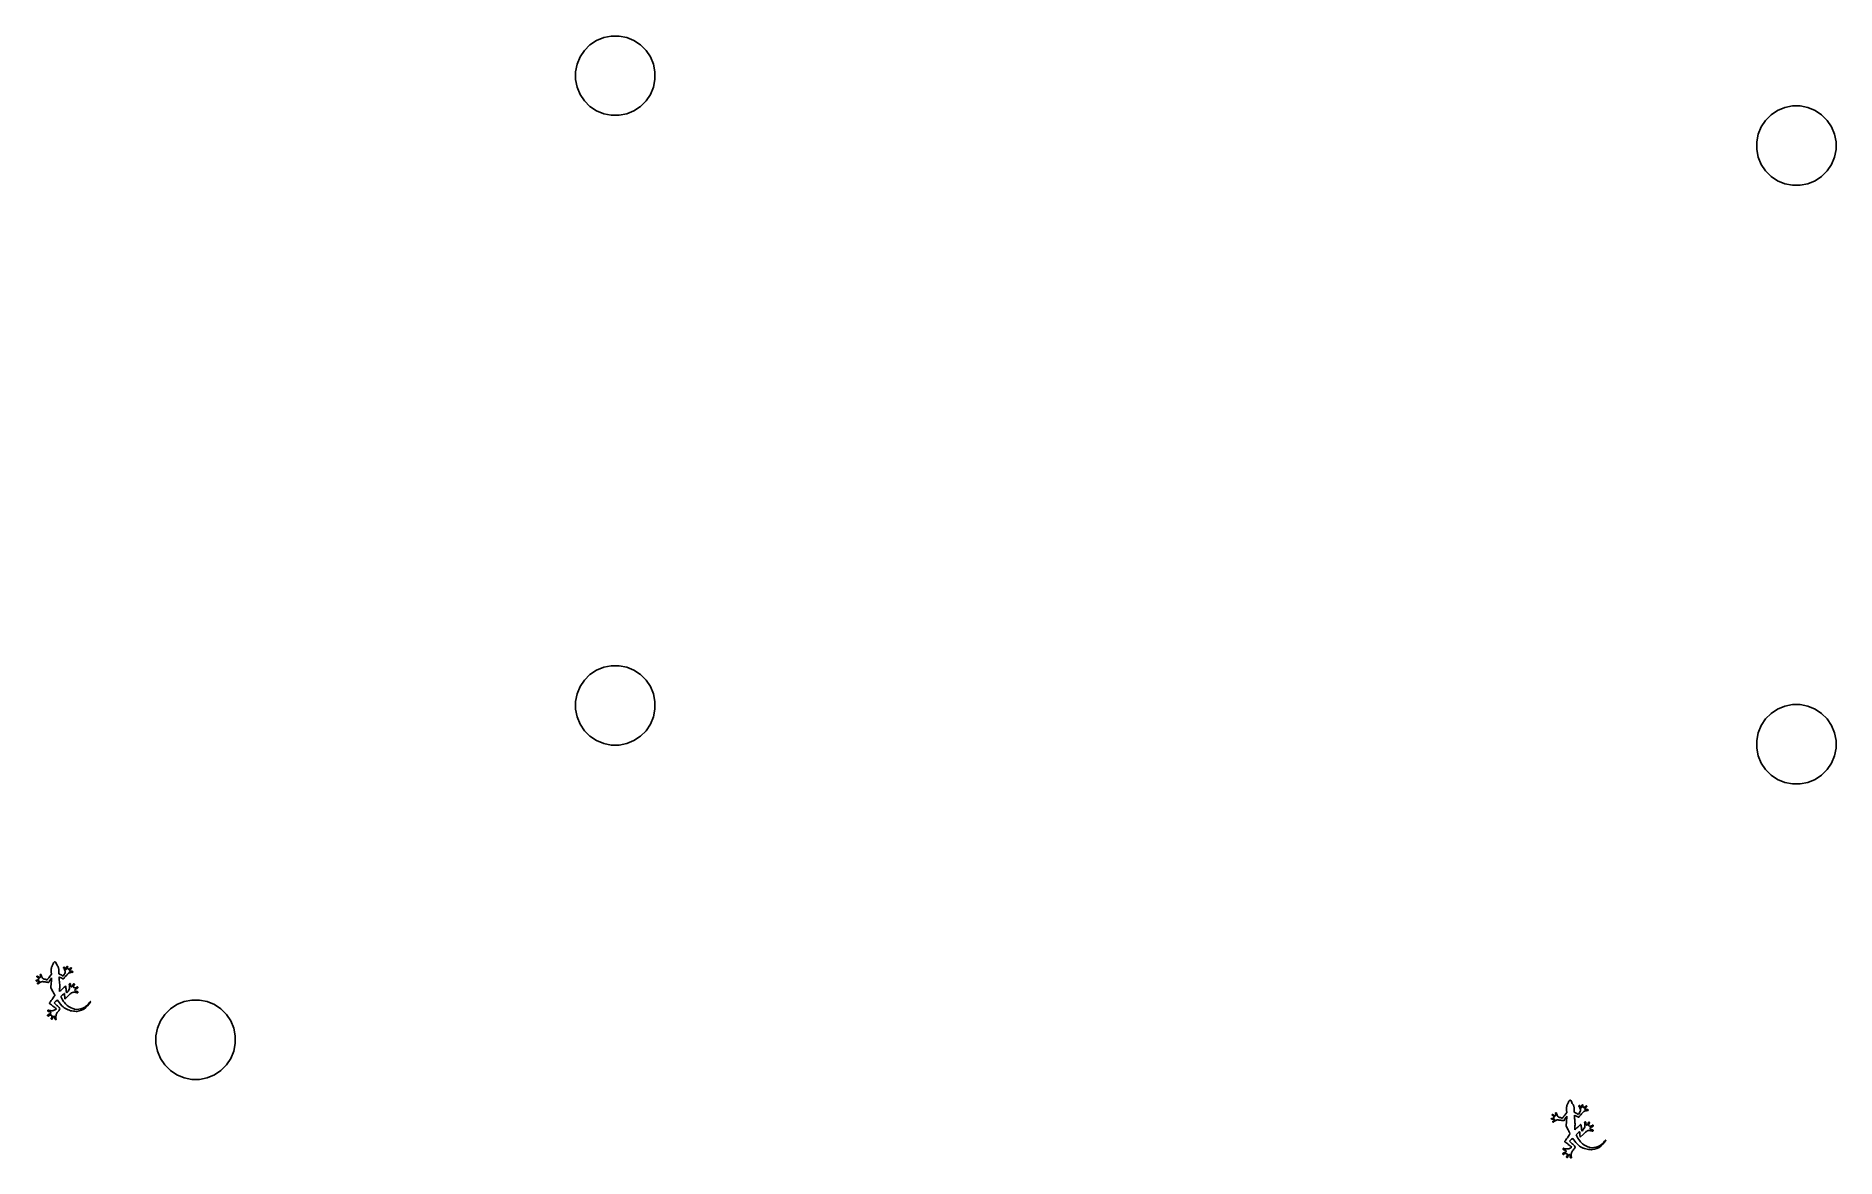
# Model space of a CAD drawing. Extents: x 3.69 to 8.25, y -5.04 to -2.2.
import ezdxf

# ---------------------------------------------------------------- set-up
doc = ezdxf.new("R2010")
doc.units = 0
doc.header["$MEASUREMENT"] = 0
doc.layers.add('BLACK', color=7, linetype='CONTINUOUS')

msp = doc.modelspace()

# ---------------------------------------------------------------- linework, layer by layer
at = {"layer": 'BLACK', "linetype": 'CONTINUOUS'}
for p, q in [((5.0793, -2.23699), (5.09329, -2.223)), ((5.09329, -2.223), (5.10973, -2.21202)), ((5.10973, -2.21202), (5.128, -2.20445)), ((5.128, -2.20445), (5.1474, -2.20059)), ((5.1474, -2.20059), (5.16717, -2.20059)), ((5.16717, -2.20059), (5.18657, -2.20445)), ((5.18657, -2.20445), (5.20484, -2.21202)), ((5.20484, -2.21202), (5.22128, -2.223)), ((5.22128, -2.223), (5.23526, -2.23699)), ((5.05689, -2.2911), (5.06075, -2.2717)), ((5.06075, -2.2717), (5.06832, -2.25343)), ((5.06832, -2.25343), (5.0793, -2.23699)), ((5.23526, -2.23699), (5.24625, -2.25343)), ((5.24625, -2.25343), (5.25382, -2.2717)), ((5.25382, -2.2717), (5.25768, -2.2911)), ((5.05689, -2.31087), (5.05689, -2.2911)), ((5.06075, -2.33027), (5.05689, -2.31087)), ((5.25768, -2.31087), (5.25382, -2.33027)), ((5.25768, -2.2911), (5.25768, -2.31087)), ((5.06832, -2.34854), (5.06075, -2.33027)), ((5.0793, -2.36498), (5.06832, -2.34854)), ((5.09329, -2.37897), (5.0793, -2.36498)), ((5.23526, -2.36498), (5.22128, -2.37897)), ((5.24625, -2.34854), (5.23526, -2.36498)), ((5.25382, -2.33027), (5.24625, -2.34854)), ((5.10973, -2.38995), (5.09329, -2.37897)), ((5.128, -2.39752), (5.10973, -2.38995)), ((5.1474, -2.40138), (5.128, -2.39752)), ((5.16717, -2.40138), (5.1474, -2.40138)), ((5.18657, -2.39752), (5.16717, -2.40138)), ((5.20484, -2.38995), (5.18657, -2.39752)), ((5.22128, -2.37897), (5.20484, -2.38995)), ((8.06044, -2.4306), (8.07143, -2.41415)), ((8.07143, -2.41415), (8.08541, -2.40017)), ((8.08541, -2.40017), (8.10186, -2.38918)), ((8.10186, -2.38918), (8.12013, -2.38161)), ((8.12013, -2.38161), (8.13952, -2.37776)), ((8.13952, -2.37776), (8.1593, -2.37776)), ((8.1593, -2.37776), (8.17869, -2.38161)), ((8.17869, -2.38161), (8.19696, -2.38918)), ((8.19696, -2.38918), (8.21341, -2.40017)), ((8.21341, -2.40017), (8.22739, -2.41415)), ((8.22739, -2.41415), (8.23838, -2.4306)), ((8.04902, -2.46826), (8.05287, -2.44887)), ((8.05287, -2.44887), (8.06044, -2.4306)), ((8.23838, -2.4306), (8.24595, -2.44887)), ((8.24595, -2.44887), (8.2498, -2.46826)), ((8.04902, -2.48804), (8.04902, -2.46826)), ((8.05287, -2.50743), (8.04902, -2.48804)), ((8.06044, -2.5257), (8.05287, -2.50743)), ((8.24595, -2.50743), (8.23838, -2.5257)), ((8.2498, -2.48804), (8.24595, -2.50743)), ((8.2498, -2.46826), (8.2498, -2.48804)), ((8.07143, -2.54215), (8.06044, -2.5257)), ((8.08541, -2.55613), (8.07143, -2.54215)), ((8.22739, -2.54215), (8.21341, -2.55613)), ((8.23838, -2.5257), (8.22739, -2.54215)), ((8.10186, -2.56712), (8.08541, -2.55613)), ((8.12013, -2.57469), (8.10186, -2.56712)), ((8.13952, -2.57854), (8.12013, -2.57469)), ((8.1593, -2.57854), (8.13952, -2.57854)), ((8.17869, -2.57469), (8.1593, -2.57854)), ((8.19696, -2.56712), (8.17869, -2.57469)), ((8.21341, -2.55613), (8.19696, -2.56712)), ((5.0793, -3.83148), (5.09329, -3.81749)), ((5.09329, -3.81749), (5.10973, -3.8065)), ((5.10973, -3.8065), (5.128, -3.79894)), ((5.128, -3.79894), (5.1474, -3.79508)), ((5.1474, -3.79508), (5.16717, -3.79508)), ((5.16717, -3.79508), (5.18657, -3.79894)), ((5.18657, -3.79894), (5.20484, -3.8065)), ((5.20484, -3.8065), (5.22128, -3.81749)), ((5.22128, -3.81749), (5.23526, -3.83148)), ((5.05689, -3.88558), (5.06075, -3.86619)), ((5.06075, -3.86619), (5.06832, -3.84792)), ((5.06832, -3.84792), (5.0793, -3.83148)), ((5.23526, -3.83148), (5.24625, -3.84792)), ((5.24625, -3.84792), (5.25382, -3.86619)), ((5.25382, -3.86619), (5.25768, -3.88558)), ((5.05689, -3.90536), (5.05689, -3.88558)), ((5.06075, -3.92476), (5.05689, -3.90536)), ((5.25768, -3.90536), (5.25382, -3.92476)), ((5.25768, -3.88558), (5.25768, -3.90536)), ((8.07143, -3.9299), (8.08541, -3.91592)), ((8.08541, -3.91592), (8.10186, -3.90493)), ((8.10186, -3.90493), (8.12013, -3.89736)), ((8.12013, -3.89736), (8.13952, -3.8935)), ((8.13952, -3.8935), (8.1593, -3.8935)), ((8.1593, -3.8935), (8.17869, -3.89736)), ((8.17869, -3.89736), (8.19696, -3.90493)), ((8.19696, -3.90493), (8.21341, -3.91592)), ((8.21341, -3.91592), (8.22739, -3.9299)), ((5.06832, -3.94303), (5.06075, -3.92476)), ((5.0793, -3.95947), (5.06832, -3.94303)), ((5.09329, -3.97345), (5.0793, -3.95947)), ((5.23526, -3.95947), (5.22128, -3.97345)), ((5.24625, -3.94303), (5.23526, -3.95947)), ((5.25382, -3.92476), (5.24625, -3.94303)), ((8.04902, -3.98401), (8.05287, -3.96461)), ((8.05287, -3.96461), (8.06044, -3.94634)), ((8.06044, -3.94634), (8.07143, -3.9299)), ((8.22739, -3.9299), (8.23838, -3.94634)), ((8.23838, -3.94634), (8.24595, -3.96461)), ((8.24595, -3.96461), (8.2498, -3.98401)), ((5.10973, -3.98444), (5.09329, -3.97345)), ((5.128, -3.99201), (5.10973, -3.98444)), ((5.1474, -3.99587), (5.128, -3.99201)), ((5.16717, -3.99587), (5.1474, -3.99587)), ((5.18657, -3.99201), (5.16717, -3.99587)), ((5.20484, -3.98444), (5.18657, -3.99201)), ((5.22128, -3.97345), (5.20484, -3.98444)), ((8.04902, -4.00379), (8.04902, -3.98401)), ((8.05287, -4.02318), (8.04902, -4.00379)), ((8.2498, -4.00379), (8.24595, -4.02318)), ((8.2498, -3.98401), (8.2498, -4.00379)), ((8.06044, -4.04145), (8.05287, -4.02318)), ((8.07143, -4.05789), (8.06044, -4.04145)), ((8.08541, -4.07188), (8.07143, -4.05789)), ((8.22739, -4.05789), (8.21341, -4.07188)), ((8.23838, -4.04145), (8.22739, -4.05789)), ((8.24595, -4.02318), (8.23838, -4.04145)), ((8.10186, -4.08287), (8.08541, -4.07188)), ((8.12013, -4.09043), (8.10186, -4.08287)), ((8.13952, -4.09429), (8.12013, -4.09043)), ((8.1593, -4.09429), (8.13952, -4.09429)), ((8.17869, -4.09043), (8.1593, -4.09429)), ((8.19696, -4.08287), (8.17869, -4.09043)), ((8.21341, -4.07188), (8.19696, -4.08287)), ((3.72926, -4.56046), (3.72945, -4.55884)), ((3.72945, -4.55876), (3.72963, -4.55754)), ((3.72945, -4.55877), (3.72945, -4.55876)), ((3.72945, -4.55878), (3.72945, -4.55877)), ((3.72945, -4.55884), (3.72945, -4.55878)), ((3.72945, -4.55878), (3.72945, -4.55878)), ((3.72963, -4.55751), (3.72964, -4.5575)), ((3.72963, -4.55753), (3.72963, -4.55751)), ((3.72963, -4.55754), (3.72963, -4.55753)), ((3.72963, -4.55753), (3.72963, -4.55753)), ((3.72963, -4.55753), (3.72963, -4.55753)), ((3.72964, -4.55749), (3.72965, -4.55748)), ((3.72964, -4.5575), (3.72964, -4.55749)), ((3.72964, -4.55749), (3.72964, -4.55749)), ((3.72965, -4.55748), (3.72965, -4.55746)), ((3.72965, -4.55746), (3.72966, -4.55746)), ((3.72966, -4.55746), (3.72967, -4.55744)), ((3.72966, -4.55746), (3.72966, -4.55746)), ((3.72967, -4.55744), (3.72968, -4.55743)), ((3.72968, -4.55743), (3.73013, -4.55697)), ((3.72968, -4.55743), (3.72968, -4.55743)), ((3.72968, -4.55743), (3.72968, -4.55743)), ((3.73013, -4.55697), (3.73013, -4.55697)), ((3.73013, -4.55697), (3.73014, -4.55697)), ((3.73014, -4.55696), (3.73015, -4.55695)), ((3.73014, -4.55697), (3.73014, -4.55696)), ((3.73015, -4.55695), (3.73016, -4.55695)), ((3.73016, -4.55695), (3.73017, -4.55694)), ((3.73017, -4.55694), (3.73017, -4.55694)), ((3.73017, -4.55694), (3.73018, -4.55694)), ((3.73018, -4.55694), (3.73056, -4.55649)), ((3.73056, -4.55649), (3.73121, -4.55526)), ((3.73121, -4.55526), (3.73203, -4.55345)), ((3.73203, -4.55345), (3.73292, -4.55124)), ((3.73292, -4.55124), (3.73345, -4.54986)), ((3.73292, -4.55124), (3.73292, -4.55124)), ((3.73345, -4.54986), (3.73346, -4.54986)), ((3.73346, -4.54986), (3.73468, -4.54712)), ((3.73346, -4.54986), (3.73346, -4.54986)), ((3.73346, -4.54986), (3.73346, -4.54986)), ((3.73468, -4.54712), (3.73469, -4.54711)), ((3.73468, -4.54712), (3.73468, -4.54712)), ((3.73469, -4.54709), (3.73581, -4.54533)), ((3.73469, -4.54711), (3.73469, -4.54709)), ((3.73581, -4.54533), (3.73582, -4.54531)), ((3.73581, -4.54533), (3.73581, -4.54533)), ((3.73582, -4.54531), (3.73583, -4.5453)), ((3.73583, -4.5453), (3.73584, -4.54529)), ((3.73583, -4.5453), (3.73583, -4.5453)), ((3.73583, -4.5453), (3.73583, -4.5453)), ((3.73584, -4.54529), (3.73585, -4.54528)), ((3.73585, -4.54528), (3.73692, -4.54448)), ((3.73692, -4.54448), (3.73694, -4.54447)), ((3.73692, -4.54448), (3.73692, -4.54448)), ((3.73692, -4.54448), (3.73692, -4.54448)), ((3.73692, -4.54448), (3.73692, -4.54448)), ((3.73694, -4.54447), (3.73696, -4.54446)), ((3.73696, -4.54446), (3.73697, -4.54445)), ((3.73696, -4.54446), (3.73696, -4.54446)), ((3.73696, -4.54446), (3.73696, -4.54446)), ((3.73697, -4.54445), (3.73699, -4.54445)), ((3.73699, -4.54445), (3.737, -4.54444)), ((3.73699, -4.54445), (3.73699, -4.54445)), ((3.73699, -4.54445), (3.73699, -4.54445)), ((3.737, -4.54444), (3.73703, -4.54444)), ((3.73703, -4.54444), (3.73703, -4.54444)), ((3.73703, -4.54444), (3.73705, -4.54444)), ((3.73705, -4.54444), (3.73707, -4.54444)), ((3.73707, -4.54444), (3.73707, -4.54444)), ((3.73707, -4.54444), (3.73707, -4.54444)), ((3.73707, -4.54444), (3.73815, -4.54461)), ((3.73815, -4.54461), (3.73816, -4.54461)), ((3.73816, -4.54461), (3.73816, -4.54461)), ((3.73816, -4.54461), (3.73816, -4.54461)), ((3.73816, -4.54461), (3.73818, -4.54462)), ((3.73818, -4.54462), (3.73819, -4.54462)), ((3.73819, -4.54462), (3.73819, -4.54463)), ((3.73819, -4.54463), (3.7382, -4.54463)), ((3.7382, -4.54463), (3.73821, -4.54463)), ((3.73821, -4.54463), (3.73823, -4.54464)), ((3.73823, -4.54464), (3.73823, -4.54464)), ((3.73823, -4.54464), (3.73823, -4.54464)), ((3.73823, -4.54464), (3.73824, -4.54465)), ((3.73824, -4.54465), (3.73826, -4.54467)), ((3.73826, -4.54467), (3.73826, -4.54467)), ((3.73826, -4.54467), (3.73826, -4.54467)), ((3.73826, -4.54467), (3.73943, -4.5458)), ((3.73943, -4.5458), (3.73943, -4.54581)), ((3.73943, -4.54581), (3.73943, -4.54581)), ((3.73943, -4.54581), (3.73943, -4.54581)), ((3.73943, -4.54581), (3.73944, -4.54582)), ((3.73944, -4.54582), (3.73945, -4.54584)), ((3.73945, -4.54584), (3.73945, -4.54584)), ((3.73945, -4.54584), (3.73946, -4.54584)), ((3.73946, -4.54584), (3.74077, -4.54794)), ((3.74077, -4.54794), (3.74077, -4.54794)), ((3.74077, -4.54794), (3.74077, -4.54795)), ((3.74077, -4.54795), (3.74078, -4.54796)), ((3.74078, -4.54796), (3.7423, -4.55102)), ((3.7423, -4.55102), (3.7423, -4.55102)), ((3.7423, -4.55102), (3.7423, -4.55102)), ((3.7423, -4.55102), (3.7432, -4.55287)), ((3.7432, -4.55287), (3.74419, -4.55467)), ((3.74419, -4.55467), (3.74498, -4.55589)), ((3.74498, -4.55589), (3.74549, -4.55637)), ((3.74549, -4.55637), (3.74603, -4.55681)), ((3.74603, -4.55681), (3.74603, -4.55681)), ((3.74603, -4.55681), (3.74604, -4.55682)), ((3.74604, -4.55682), (3.74605, -4.55683)), ((3.74605, -4.55683), (3.74605, -4.55683)), ((3.74605, -4.55683), (3.74606, -4.55684)), ((3.74606, -4.55684), (3.74607, -4.55685)), ((3.74607, -4.55685), (3.74607, -4.55686)), ((3.74607, -4.55686), (3.74608, -4.55686)), ((3.74608, -4.55686), (3.74608, -4.55687)), ((3.74608, -4.55687), (3.74608, -4.55688)), ((3.74608, -4.55688), (3.74609, -4.55689)), ((3.74609, -4.55689), (3.74609, -4.5569)), ((3.74609, -4.5569), (3.7461, -4.55691)), ((3.7461, -4.55691), (3.7461, -4.55692)), ((3.7461, -4.55692), (3.7461, -4.55693)), ((3.7461, -4.55693), (3.74635, -4.55823)), ((3.74635, -4.55823), (3.74635, -4.55824)), ((3.74635, -4.55824), (3.74635, -4.55825)), ((3.74635, -4.55825), (3.74635, -4.55826)), ((3.74635, -4.55826), (3.74637, -4.55858)), ((3.74637, -4.55858), (3.74669, -4.56017)), ((3.75957, -4.55985), (3.75988, -4.55909)), ((3.75988, -4.55908), (3.75989, -4.55907)), ((3.75988, -4.55909), (3.75988, -4.55908)), ((3.75989, -4.55906), (3.75989, -4.55905)), ((3.75989, -4.55905), (3.7599, -4.55905)), ((3.75989, -4.55907), (3.75989, -4.55906)), ((3.7599, -4.55905), (3.75991, -4.55904)), ((3.75991, -4.55903), (3.75992, -4.55902)), ((3.75991, -4.55904), (3.75991, -4.55903)), ((3.75992, -4.55902), (3.75993, -4.55901)), ((3.75992, -4.55902), (3.75992, -4.55902)), ((3.75993, -4.55901), (3.75994, -4.559)), ((3.75994, -4.559), (3.75995, -4.559)), ((3.75995, -4.559), (3.75995, -4.55899)), ((3.75995, -4.55899), (3.75996, -4.55899)), ((3.75996, -4.55899), (3.75997, -4.55898)), ((3.75997, -4.55898), (3.76089, -4.55853)), ((3.76089, -4.55853), (3.7609, -4.55853)), ((3.7609, -4.55853), (3.76092, -4.55852)), ((3.7609, -4.55853), (3.7609, -4.55853)), ((3.7609, -4.55853), (3.7609, -4.55853)), ((3.7609, -4.55853), (3.7609, -4.55853)), ((3.76092, -4.55852), (3.76093, -4.55852)), ((3.76093, -4.55852), (3.76095, -4.55851)), ((3.76093, -4.55852), (3.76093, -4.55852)), ((3.76093, -4.55852), (3.76093, -4.55852)), ((3.76095, -4.55851), (3.76097, -4.55851)), ((3.76097, -4.55851), (3.76097, -4.55851)), ((3.76097, -4.55851), (3.76097, -4.55851)), ((3.76097, -4.55851), (3.76099, -4.55851)), ((3.76099, -4.55851), (3.76101, -4.55851)), ((3.76101, -4.55851), (3.76184, -4.55861)), ((3.76184, -4.55861), (3.76184, -4.55862)), ((3.76184, -4.55862), (3.76185, -4.55862)), ((3.76185, -4.55862), (3.76185, -4.55862)), ((3.76185, -4.55862), (3.76186, -4.55862)), ((3.76186, -4.55862), (3.76188, -4.55862)), ((3.76188, -4.55862), (3.76188, -4.55863)), ((3.76188, -4.55863), (3.76189, -4.55863)), ((3.76189, -4.55863), (3.7619, -4.55863)), ((3.7619, -4.55863), (3.76191, -4.55864)), ((3.76191, -4.55864), (3.76192, -4.55864)), ((3.76192, -4.55864), (3.76192, -4.55865)), ((3.76192, -4.55865), (3.76193, -4.55865)), ((3.76193, -4.55865), (3.76194, -4.55866)), ((3.76194, -4.55866), (3.76195, -4.55867)), ((3.76195, -4.55867), (3.76195, -4.55867)), ((3.76195, -4.55867), (3.76196, -4.55868)), ((3.76196, -4.55868), (3.76197, -4.55869)), ((3.76197, -4.55869), (3.76197, -4.5587)), ((3.76197, -4.5587), (3.76198, -4.5587)), ((3.76198, -4.5587), (3.76259, -4.55959)), ((3.76259, -4.55959), (3.76259, -4.55959)), ((3.76259, -4.55959), (3.76259, -4.55959)), ((3.76259, -4.55959), (3.76259, -4.55959)), ((3.76259, -4.55959), (3.7626, -4.55961)), ((3.7626, -4.55961), (3.76261, -4.55962)), ((3.76261, -4.55962), (3.76261, -4.55963)), ((3.76261, -4.55963), (3.76261, -4.55963)), ((3.76261, -4.55963), (3.76288, -4.5603)), ((3.7675, -4.55748), (3.76751, -4.55744)), ((3.7675, -4.55752), (3.7675, -4.55748)), ((3.76751, -4.55773), (3.7675, -4.55752)), ((3.7675, -4.55752), (3.7675, -4.55752)), ((3.76751, -4.55744), (3.76789, -4.55649)), ((3.76755, -4.5589), (3.76751, -4.55773)), ((3.76751, -4.55773), (3.76751, -4.55773)), ((3.76751, -4.55773), (3.76751, -4.55773)), ((3.76755, -4.56056), (3.76755, -4.5589)), ((3.76789, -4.55649), (3.7679, -4.55648)), ((3.76789, -4.55649), (3.76789, -4.55649)), ((3.7679, -4.55648), (3.76791, -4.55646)), ((3.76791, -4.55646), (3.76792, -4.55645)), ((3.76791, -4.55646), (3.76791, -4.55646)), ((3.76791, -4.55646), (3.76791, -4.55646)), ((3.76792, -4.55645), (3.76793, -4.55643)), ((3.76793, -4.55643), (3.76795, -4.55642)), ((3.76793, -4.55643), (3.76793, -4.55643)), ((3.76793, -4.55643), (3.76793, -4.55643)), ((3.76795, -4.55642), (3.76796, -4.55641)), ((3.76796, -4.55641), (3.76796, -4.5564)), ((3.76796, -4.5564), (3.76798, -4.5564)), ((3.76796, -4.55641), (3.76796, -4.55641)), ((3.76798, -4.5564), (3.76799, -4.55639)), ((3.76799, -4.55639), (3.76881, -4.556)), ((3.76881, -4.556), (3.76881, -4.556)), ((3.76881, -4.556), (3.76881, -4.556)), ((3.76881, -4.556), (3.76882, -4.556)), ((3.76882, -4.556), (3.76883, -4.55599)), ((3.76883, -4.55599), (3.76885, -4.55599)), ((3.76885, -4.55599), (3.76887, -4.55598)), ((3.76885, -4.55599), (3.76885, -4.55599)), ((3.76885, -4.55599), (3.76885, -4.55599)), ((3.76887, -4.55598), (3.76888, -4.55598)), ((3.76888, -4.55598), (3.76889, -4.55598)), ((3.76889, -4.55598), (3.76889, -4.55598)), ((3.76889, -4.55598), (3.76891, -4.55598)), ((3.76891, -4.55598), (3.76892, -4.55599)), ((3.76892, -4.55599), (3.76893, -4.55599)), ((3.76893, -4.55599), (3.76893, -4.55599)), ((3.76893, -4.55599), (3.76894, -4.55599)), ((3.76894, -4.55599), (3.76896, -4.55599)), ((3.76896, -4.55599), (3.76896, -4.556)), ((3.76896, -4.556), (3.76897, -4.556)), ((3.76897, -4.556), (3.76987, -4.55637)), ((3.77004, -4.55805), (3.76983, -4.55883)), ((3.76983, -4.55883), (3.76994, -4.56024)), ((3.76987, -4.55637), (3.76987, -4.55638)), ((3.76987, -4.55638), (3.76987, -4.55638)), ((3.76987, -4.55638), (3.76987, -4.55638)), ((3.76987, -4.55638), (3.76989, -4.55639)), ((3.76989, -4.55639), (3.7699, -4.55639)), ((3.7699, -4.55639), (3.76991, -4.5564)), ((3.76991, -4.5564), (3.76991, -4.5564)), ((3.76991, -4.5564), (3.76992, -4.55641)), ((3.76992, -4.55641), (3.76993, -4.55642)), ((3.76993, -4.55642), (3.76993, -4.55642)), ((3.76993, -4.55642), (3.76994, -4.55642)), ((3.76994, -4.55642), (3.76995, -4.55643)), ((3.76995, -4.55643), (3.76996, -4.55645)), ((3.76996, -4.55645), (3.76996, -4.55645)), ((3.76996, -4.55645), (3.76996, -4.55645)), ((3.76996, -4.55645), (3.77026, -4.55693)), ((3.77028, -4.55708), (3.77004, -4.55804)), ((3.77004, -4.55804), (3.77004, -4.55805)), ((3.77004, -4.55805), (3.77004, -4.55805)), ((3.77004, -4.55805), (3.77004, -4.55805)), ((3.77026, -4.55693), (3.77026, -4.55693)), ((3.77026, -4.55693), (3.77027, -4.55697)), ((3.77027, -4.55697), (3.77027, -4.55697)), ((3.77027, -4.55697), (3.77028, -4.55697)), ((3.77028, -4.55697), (3.77028, -4.557)), ((3.77028, -4.557), (3.77028, -4.55703)), ((3.77028, -4.55703), (3.77028, -4.55704)), ((3.77028, -4.55704), (3.77028, -4.55708)), ((3.77714, -4.55985), (3.77715, -4.55984)), ((3.77715, -4.55984), (3.77716, -4.55983)), ((3.77716, -4.55983), (3.77717, -4.55982)), ((3.77716, -4.55983), (3.77716, -4.55983)), ((3.77717, -4.55982), (3.77718, -4.55981)), ((3.77718, -4.55981), (3.77718, -4.5598)), ((3.77718, -4.5598), (3.77719, -4.5598)), ((3.77719, -4.5598), (3.7772, -4.55979)), ((3.7772, -4.55979), (3.77721, -4.55979)), ((3.77721, -4.55979), (3.77722, -4.55978)), ((3.77722, -4.55978), (3.77722, -4.55978)), ((3.77722, -4.55978), (3.77723, -4.55978)), ((3.77723, -4.55978), (3.77809, -4.55943)), ((3.77809, -4.55943), (3.7781, -4.55942)), ((3.77809, -4.55943), (3.77809, -4.55943)), ((3.7781, -4.55942), (3.77812, -4.55942)), ((3.77812, -4.55942), (3.77812, -4.55942)), ((3.77812, -4.55942), (3.77813, -4.55942)), ((3.77813, -4.55942), (3.77814, -4.55942)), ((3.77814, -4.55942), (3.77816, -4.55941)), ((3.77816, -4.55941), (3.77816, -4.55941)), ((3.77816, -4.55941), (3.77816, -4.55941)), ((3.77816, -4.55941), (3.77818, -4.55942)), ((3.77818, -4.55942), (3.7782, -4.55942)), ((3.7782, -4.55942), (3.779, -4.55956)), ((3.779, -4.55956), (3.779, -4.55956)), ((3.779, -4.55956), (3.77902, -4.55956)), ((3.77902, -4.55956), (3.77904, -4.55957)), ((3.77904, -4.55957), (3.77904, -4.55957)), ((3.77904, -4.55957), (3.77904, -4.55957)), ((3.77904, -4.55957), (3.77906, -4.55958)), ((3.77906, -4.55958), (3.77907, -4.55959)), ((3.77907, -4.55959), (3.77907, -4.55959)), ((3.77907, -4.55959), (3.77907, -4.55959)), ((3.77907, -4.55959), (3.77909, -4.5596)), ((3.77909, -4.5596), (3.7791, -4.55961)), ((3.7791, -4.55961), (3.7791, -4.55961)), ((3.7791, -4.55961), (3.7791, -4.55961)), ((3.7791, -4.55961), (3.77912, -4.55963)), ((3.77912, -4.55963), (3.77913, -4.55964)), ((3.77913, -4.55964), (3.77958, -4.56028)), ((3.68996, -4.59172), (3.68997, -4.5917)), ((3.68996, -4.59174), (3.68996, -4.59172)), ((3.68996, -4.59172), (3.68996, -4.59172)), ((3.68996, -4.59172), (3.68996, -4.59172)), ((3.68996, -4.59175), (3.68996, -4.59174)), ((3.68996, -4.59176), (3.68996, -4.59175)), ((3.68996, -4.59179), (3.68996, -4.59176)), ((3.68996, -4.5918), (3.68996, -4.59179)), ((3.68996, -4.59179), (3.68996, -4.59179)), ((3.68996, -4.59181), (3.68996, -4.5918)), ((3.68996, -4.59182), (3.68996, -4.59181)), ((3.68996, -4.59183), (3.68996, -4.59182)), ((3.68996, -4.59184), (3.68996, -4.59183)), ((3.69029, -4.59302), (3.68996, -4.59184)), ((3.68996, -4.59184), (3.68996, -4.59184)), ((3.68997, -4.59168), (3.68998, -4.59166)), ((3.68997, -4.59169), (3.68997, -4.59168)), ((3.68997, -4.59168), (3.68997, -4.59168)), ((3.68997, -4.5917), (3.68997, -4.59169)), ((3.68998, -4.59166), (3.68999, -4.59165)), ((3.68999, -4.59165), (3.69042, -4.591)), ((3.6903, -4.59302), (3.69029, -4.59302)), ((3.69029, -4.59302), (3.69029, -4.59302)), ((3.6903, -4.59304), (3.6903, -4.59302)), ((3.69031, -4.59305), (3.6903, -4.59304)), ((3.69031, -4.59306), (3.69031, -4.59305)), ((3.69032, -4.59307), (3.69031, -4.59306)), ((3.69031, -4.59306), (3.69031, -4.59306)), ((3.69033, -4.59308), (3.69032, -4.59307)), ((3.69033, -4.59309), (3.69033, -4.59308)), ((3.69034, -4.5931), (3.69033, -4.59309)), ((3.69033, -4.59309), (3.69033, -4.59309)), ((3.69035, -4.59311), (3.69034, -4.5931)), ((3.69036, -4.59311), (3.69035, -4.59311)), ((3.69036, -4.59312), (3.69036, -4.59311)), ((3.69037, -4.59313), (3.69036, -4.59312)), ((3.69039, -4.59313), (3.69037, -4.59313)), ((3.69039, -4.59314), (3.69039, -4.59313)), ((3.6904, -4.59314), (3.69039, -4.59314)), ((3.69039, -4.59314), (3.69039, -4.59314)), ((3.69122, -4.59355), (3.6904, -4.59314)), ((3.69042, -4.591), (3.69043, -4.59099)), ((3.69042, -4.591), (3.69042, -4.591)), ((3.69042, -4.591), (3.69042, -4.591)), ((3.69043, -4.59098), (3.69044, -4.59097)), ((3.69043, -4.59099), (3.69043, -4.59098)), ((3.69044, -4.59097), (3.69045, -4.59097)), ((3.69045, -4.59096), (3.69046, -4.59095)), ((3.69045, -4.59097), (3.69045, -4.59096)), ((3.69046, -4.59095), (3.69047, -4.59095)), ((3.69047, -4.59095), (3.69048, -4.59094)), ((3.69048, -4.59094), (3.69049, -4.59093)), ((3.69048, -4.59094), (3.69048, -4.59094)), ((3.69049, -4.59093), (3.69051, -4.59093)), ((3.69051, -4.59093), (3.69052, -4.59092)), ((3.69051, -4.59093), (3.69051, -4.59093)), ((3.69052, -4.59092), (3.69141, -4.59063)), ((3.69124, -4.59356), (3.69122, -4.59355)), ((3.69125, -4.59356), (3.69124, -4.59356)), ((3.69126, -4.59356), (3.69125, -4.59356)), ((3.69125, -4.59356), (3.69125, -4.59356)), ((3.69127, -4.59357), (3.69126, -4.59356)), ((3.69129, -4.59357), (3.69127, -4.59357)), ((3.6913, -4.59357), (3.69129, -4.59357)), ((3.69129, -4.59357), (3.69129, -4.59357)), ((3.69131, -4.59357), (3.6913, -4.59357)), ((3.69132, -4.59357), (3.69131, -4.59357)), ((3.69133, -4.59357), (3.69132, -4.59357)), ((3.69134, -4.59357), (3.69133, -4.59357)), ((3.69135, -4.59357), (3.69134, -4.59357)), ((3.69136, -4.59356), (3.69135, -4.59357)), ((3.69137, -4.59356), (3.69136, -4.59356)), ((3.6921, -4.59335), (3.69137, -4.59356)), ((3.69141, -4.59063), (3.69141, -4.59063)), ((3.69141, -4.59063), (3.69143, -4.59063)), ((3.69143, -4.59063), (3.69145, -4.59062)), ((3.69145, -4.59062), (3.69145, -4.59062)), ((3.69145, -4.59062), (3.69145, -4.59062)), ((3.69145, -4.59062), (3.69147, -4.59062)), ((3.69147, -4.59062), (3.69149, -4.59062)), ((3.69149, -4.59062), (3.69149, -4.59062)), ((3.69149, -4.59062), (3.69149, -4.59062)), ((3.69149, -4.59062), (3.69151, -4.59062)), ((3.69151, -4.59062), (3.69152, -4.59063)), ((3.69152, -4.59063), (3.69238, -4.59086)), ((3.69211, -4.59335), (3.6921, -4.59335)), ((3.6921, -4.59335), (3.6921, -4.59335)), ((3.69335, -4.59296), (3.69211, -4.59335)), ((3.69211, -4.59335), (3.69211, -4.59335)), ((3.69218, -4.58299), (3.69225, -4.58189)), ((3.69218, -4.58301), (3.69218, -4.58299)), ((3.69218, -4.58299), (3.69218, -4.58299)), ((3.69218, -4.58299), (3.69218, -4.58299)), ((3.69218, -4.58303), (3.69218, -4.58301)), ((3.69219, -4.58304), (3.69218, -4.58303)), ((3.69218, -4.58303), (3.69218, -4.58303)), ((3.69218, -4.58303), (3.69218, -4.58303)), ((3.69219, -4.58306), (3.69219, -4.58304)), ((3.69219, -4.58307), (3.69219, -4.58306)), ((3.69219, -4.58306), (3.69219, -4.58306)), ((3.6922, -4.58308), (3.69219, -4.58307)), ((3.69221, -4.5831), (3.6922, -4.58308)), ((3.69222, -4.58312), (3.69221, -4.5831)), ((3.69221, -4.5831), (3.69221, -4.5831)), ((3.69221, -4.5831), (3.69221, -4.5831)), ((3.69223, -4.58313), (3.69222, -4.58312)), ((3.69224, -4.58315), (3.69223, -4.58313)), ((3.69223, -4.58313), (3.69223, -4.58313)), ((3.69223, -4.58313), (3.69223, -4.58313)), ((3.69226, -4.58316), (3.69224, -4.58315)), ((3.69225, -4.58187), (3.69226, -4.58186)), ((3.69225, -4.58189), (3.69225, -4.58187)), ((3.69225, -4.58189), (3.69225, -4.58189)), ((3.69226, -4.58184), (3.69227, -4.58182)), ((3.69226, -4.58185), (3.69226, -4.58184)), ((3.69226, -4.58186), (3.69226, -4.58185)), ((3.69226, -4.58185), (3.69226, -4.58185)), ((3.69302, -4.58372), (3.69226, -4.58316)), ((3.69226, -4.58316), (3.69226, -4.58316)), ((3.69226, -4.58316), (3.69226, -4.58316)), ((3.69226, -4.58316), (3.69226, -4.58316)), ((3.69227, -4.58182), (3.69249, -4.58137)), ((3.69238, -4.59086), (3.69239, -4.59086)), ((3.69239, -4.59086), (3.6924, -4.59086)), ((3.6924, -4.59086), (3.69241, -4.59086)), ((3.69241, -4.59086), (3.69241, -4.59087)), ((3.69241, -4.59087), (3.69242, -4.59087)), ((3.69242, -4.59087), (3.69243, -4.59088)), ((3.69243, -4.59088), (3.69244, -4.59088)), ((3.69244, -4.59088), (3.69246, -4.59089)), ((3.69246, -4.59089), (3.69324, -4.59091)), ((3.69249, -4.58135), (3.6925, -4.58134)), ((3.69249, -4.58137), (3.69249, -4.58135)), ((3.69249, -4.58137), (3.69249, -4.58137)), ((3.6925, -4.58134), (3.69251, -4.58133)), ((3.6925, -4.58134), (3.6925, -4.58134)), ((3.69251, -4.58133), (3.69252, -4.58132)), ((3.69252, -4.58132), (3.69252, -4.58131)), ((3.69252, -4.58131), (3.69253, -4.58131)), ((3.69253, -4.58131), (3.69253, -4.5813)), ((3.69253, -4.5813), (3.69254, -4.5813)), ((3.69254, -4.5813), (3.69255, -4.58129)), ((3.69255, -4.58129), (3.69293, -4.58104)), ((3.69293, -4.58104), (3.69293, -4.58104)), ((3.69293, -4.58104), (3.69294, -4.58104)), ((3.69294, -4.58104), (3.69294, -4.58103)), ((3.69294, -4.58103), (3.69295, -4.58103)), ((3.69295, -4.58103), (3.69297, -4.58102)), ((3.69297, -4.58102), (3.69299, -4.58101)), ((3.69297, -4.58102), (3.69297, -4.58102)), ((3.69297, -4.58102), (3.69297, -4.58102)), ((3.69299, -4.58101), (3.69301, -4.58101)), ((3.69301, -4.58101), (3.69301, -4.58101)), ((3.69301, -4.58101), (3.69301, -4.58101)), ((3.69301, -4.58101), (3.69303, -4.58101)), ((3.69303, -4.58373), (3.69302, -4.58372)), ((3.69303, -4.58101), (3.69304, -4.58101)), ((3.69304, -4.58373), (3.69303, -4.58373)), ((3.69304, -4.58101), (3.69305, -4.58101)), ((3.69305, -4.58374), (3.69304, -4.58373)), ((3.69305, -4.58101), (3.69305, -4.58101)), ((3.69305, -4.58101), (3.69307, -4.58101)), ((3.69306, -4.58374), (3.69305, -4.58374)), ((3.69305, -4.58374), (3.69305, -4.58374)), ((3.69308, -4.58375), (3.69306, -4.58374)), ((3.69307, -4.58101), (3.69308, -4.58101)), ((3.69308, -4.58101), (3.69309, -4.58101)), ((3.69309, -4.58375), (3.69308, -4.58375)), ((3.69308, -4.58375), (3.69308, -4.58375)), ((3.69309, -4.58101), (3.69309, -4.58101)), ((3.69309, -4.58101), (3.69375, -4.58117)), ((3.6931, -4.58375), (3.69309, -4.58375)), ((3.69311, -4.58376), (3.6931, -4.58375)), ((3.69312, -4.58376), (3.69311, -4.58376)), ((3.69358, -4.5838), (3.69312, -4.58376)), ((3.69324, -4.59091), (3.69448, -4.59051)), ((3.69492, -4.59279), (3.69335, -4.59296)), ((3.69354, -4.59923), (3.69356, -4.59845)), ((3.69354, -4.59924), (3.69354, -4.59923)), ((3.69354, -4.59923), (3.69354, -4.59923)), ((3.69355, -4.59925), (3.69354, -4.59924)), ((3.69355, -4.59927), (3.69355, -4.59925)), ((3.69355, -4.59928), (3.69355, -4.59927)), ((3.69355, -4.59927), (3.69355, -4.59927)), ((3.69355, -4.59929), (3.69355, -4.59928)), ((3.69356, -4.5993), (3.69355, -4.59929)), ((3.69356, -4.59845), (3.69357, -4.59843)), ((3.69356, -4.59845), (3.69356, -4.59845)), ((3.69356, -4.59931), (3.69356, -4.5993)), ((3.69356, -4.59932), (3.69356, -4.59931)), ((3.69356, -4.59931), (3.69356, -4.59931)), ((3.69394, -4.60013), (3.69356, -4.59932)), ((3.69357, -4.5984), (3.69358, -4.59838)), ((3.69357, -4.59841), (3.69357, -4.5984)), ((3.69357, -4.59842), (3.69357, -4.59841)), ((3.69357, -4.59843), (3.69357, -4.59842)), ((3.69357, -4.59842), (3.69357, -4.59842)), ((3.69441, -4.58418), (3.69358, -4.5838)), ((3.69358, -4.59837), (3.69359, -4.59836)), ((3.69358, -4.59838), (3.69358, -4.59837)), ((3.69358, -4.59838), (3.69358, -4.59838)), ((3.69359, -4.59836), (3.69359, -4.59835)), ((3.69359, -4.59835), (3.6936, -4.59835)), ((3.6936, -4.59834), (3.69361, -4.59833)), ((3.6936, -4.59835), (3.6936, -4.59834)), ((3.69361, -4.59833), (3.69362, -4.59832)), ((3.69362, -4.59832), (3.69363, -4.59831)), ((3.69362, -4.59832), (3.69362, -4.59832)), ((3.69363, -4.59831), (3.69364, -4.5983)), ((3.69364, -4.5983), (3.69365, -4.59829)), ((3.69365, -4.59829), (3.69415, -4.59795)), ((3.69375, -4.58117), (3.69375, -4.58118)), ((3.69375, -4.58118), (3.69376, -4.58118)), ((3.69376, -4.58118), (3.69376, -4.58118)), ((3.69376, -4.58118), (3.69377, -4.58118)), ((3.69377, -4.58118), (3.69379, -4.58119)), ((3.69379, -4.58119), (3.69379, -4.58119)), ((3.69379, -4.58119), (3.6938, -4.58119)), ((3.6938, -4.58119), (3.69492, -4.58182)), ((3.69394, -4.60014), (3.69394, -4.60013)), ((3.69395, -4.60016), (3.69394, -4.60014)), ((3.69396, -4.60017), (3.69395, -4.60016)), ((3.69395, -4.60016), (3.69395, -4.60016)), ((3.69396, -4.60018), (3.69396, -4.60017)), ((3.69397, -4.60019), (3.69396, -4.60018)), ((3.69398, -4.60019), (3.69397, -4.60019)), ((3.69398, -4.6002), (3.69398, -4.60019)), ((3.69399, -4.6002), (3.69398, -4.6002)), ((3.694, -4.60021), (3.69399, -4.6002)), ((3.69468, -4.60068), (3.694, -4.60021)), ((3.694, -4.60021), (3.694, -4.60021)), ((3.69415, -4.59795), (3.69417, -4.59794)), ((3.69415, -4.59795), (3.69415, -4.59795)), ((3.69415, -4.59795), (3.69415, -4.59795)), ((3.69415, -4.59795), (3.69415, -4.59795)), ((3.69417, -4.59794), (3.69418, -4.59793)), ((3.69418, -4.59793), (3.69418, -4.59793)), ((3.69418, -4.59793), (3.69419, -4.59793)), ((3.69419, -4.59793), (3.6942, -4.59792)), ((3.6942, -4.59792), (3.69422, -4.59792)), ((3.69422, -4.59792), (3.69444, -4.59787)), ((3.69422, -4.59792), (3.69422, -4.59792)), ((3.69422, -4.59792), (3.69422, -4.59792)), ((3.69545, -4.58514), (3.69441, -4.58418)), ((3.69444, -4.59787), (3.69534, -4.59733)), ((3.69448, -4.59051), (3.69581, -4.58983)), ((3.6947, -4.60069), (3.69468, -4.60068)), ((3.69468, -4.60068), (3.69468, -4.60068)), ((3.69468, -4.60068), (3.69468, -4.60068)), ((3.69472, -4.6007), (3.6947, -4.60069)), ((3.69473, -4.60071), (3.69472, -4.6007)), ((3.69472, -4.6007), (3.69472, -4.6007)), ((3.69472, -4.6007), (3.69472, -4.6007)), ((3.69475, -4.60071), (3.69473, -4.60071)), ((3.69476, -4.60071), (3.69475, -4.60071)), ((3.69475, -4.60071), (3.69475, -4.60071)), ((3.69475, -4.60071), (3.69475, -4.60071)), ((3.69477, -4.60072), (3.69476, -4.60071)), ((3.69478, -4.60072), (3.69477, -4.60072)), ((3.69477, -4.60072), (3.69477, -4.60072)), ((3.69479, -4.60072), (3.69478, -4.60072)), ((3.69481, -4.60072), (3.69479, -4.60072)), ((3.69482, -4.60072), (3.69481, -4.60072)), ((3.69481, -4.60072), (3.69481, -4.60072)), ((3.69483, -4.60072), (3.69482, -4.60072)), ((3.69484, -4.60072), (3.69483, -4.60072)), ((3.69485, -4.60071), (3.69484, -4.60072)), ((3.69486, -4.60071), (3.69485, -4.60071)), ((3.69573, -4.60047), (3.69486, -4.60071)), ((3.69486, -4.60071), (3.69486, -4.60071)), ((3.69492, -4.58182), (3.69492, -4.58183)), ((3.69492, -4.58183), (3.69492, -4.58183)), ((3.69492, -4.58183), (3.69493, -4.58183)), ((3.69651, -4.59285), (3.69492, -4.59279)), ((3.69493, -4.58183), (3.69669, -4.58298)), ((3.69534, -4.59733), (3.69643, -4.59633)), ((3.69646, -4.58639), (3.69545, -4.58514)), ((3.69574, -4.60047), (3.69573, -4.60047)), ((3.69575, -4.60046), (3.69574, -4.60047)), ((3.69574, -4.60047), (3.69574, -4.60047)), ((3.69577, -4.60045), (3.69575, -4.60046)), ((3.69579, -4.60044), (3.69577, -4.60045)), ((3.69577, -4.60045), (3.69577, -4.60045)), ((3.69577, -4.60045), (3.69577, -4.60045)), ((3.6958, -4.60043), (3.69579, -4.60044)), ((3.69582, -4.60042), (3.6958, -4.60043)), ((3.6958, -4.60043), (3.6958, -4.60043)), ((3.6958, -4.60043), (3.6958, -4.60043)), ((3.69581, -4.58983), (3.69688, -4.58907)), ((3.69583, -4.60041), (3.69582, -4.60042)), ((3.69584, -4.60039), (3.69583, -4.6004)), ((3.69583, -4.6004), (3.69583, -4.6004)), ((3.69583, -4.6004), (3.69583, -4.60041)), ((3.69585, -4.60037), (3.69584, -4.60039)), ((3.69614, -4.59983), (3.69585, -4.60037)), ((3.69585, -4.60037), (3.69585, -4.60037)), ((3.69585, -4.60037), (3.69585, -4.60037)), ((3.69585, -4.60037), (3.69585, -4.60037)), ((3.69666, -4.59922), (3.69614, -4.59983)), ((3.69643, -4.59633), (3.69744, -4.59515)), ((3.69717, -4.58762), (3.69646, -4.58639)), ((3.69775, -4.59311), (3.69651, -4.59285)), ((3.69789, -4.59837), (3.69666, -4.59922)), ((3.69669, -4.58298), (3.69866, -4.58418)), ((3.69688, -4.58907), (3.69734, -4.58843)), ((3.69734, -4.58843), (3.69717, -4.58762)), ((3.69744, -4.59515), (3.69813, -4.59408)), ((3.69826, -4.59348), (3.69775, -4.59311)), ((3.69959, -4.5974), (3.69789, -4.59837)), ((3.69813, -4.59408), (3.69826, -4.59348)), ((3.69866, -4.58418), (3.70007, -4.58472)), ((3.70152, -4.59643), (3.69959, -4.5974)), ((3.70007, -4.58472), (3.70087, -4.58456)), ((3.70048, -4.57777), (3.70049, -4.57775)), ((3.70049, -4.57779), (3.70048, -4.57777)), ((3.70048, -4.57777), (3.70048, -4.57777)), ((3.70048, -4.57777), (3.70048, -4.57777)), ((3.70049, -4.57771), (3.7005, -4.5777)), ((3.70049, -4.57773), (3.70049, -4.57771)), ((3.70049, -4.57775), (3.70049, -4.57773)), ((3.70049, -4.57773), (3.70049, -4.57773)), ((3.70049, -4.57773), (3.70049, -4.57773)), ((3.70049, -4.57781), (3.70049, -4.57779)), ((3.70049, -4.57783), (3.70049, -4.57781)), ((3.70049, -4.57781), (3.70049, -4.57781)), ((3.70049, -4.57781), (3.70049, -4.57781)), ((3.7005, -4.57784), (3.70049, -4.57783)), ((3.7005, -4.57769), (3.70082, -4.57698)), ((3.7005, -4.5777), (3.7005, -4.57769)), ((3.7005, -4.57769), (3.7005, -4.57769)), ((3.7005, -4.57785), (3.7005, -4.57784)), ((3.7005, -4.57784), (3.7005, -4.57784)), ((3.70085, -4.57869), (3.7005, -4.57785)), ((3.7005, -4.57785), (3.7005, -4.57785)), ((3.70082, -4.57697), (3.70083, -4.57696)), ((3.70082, -4.57698), (3.70082, -4.57697)), ((3.70082, -4.57697), (3.70082, -4.57697)), ((3.70082, -4.57697), (3.70082, -4.57697)), ((3.70083, -4.57696), (3.70084, -4.57694)), ((3.70084, -4.57694), (3.70085, -4.57692)), ((3.70084, -4.57694), (3.70084, -4.57694)), ((3.70084, -4.57694), (3.70084, -4.57694)), ((3.70085, -4.57692), (3.70087, -4.57691)), ((3.70121, -4.57974), (3.70085, -4.57869)), ((3.70087, -4.57691), (3.70103, -4.57677)), ((3.70087, -4.57691), (3.70087, -4.57691)), ((3.70087, -4.57691), (3.70087, -4.57691)), ((3.70087, -4.58456), (3.70131, -4.58374)), ((3.70103, -4.57677), (3.70104, -4.57676)), ((3.70103, -4.57677), (3.70103, -4.57677)), ((3.70104, -4.57676), (3.70105, -4.57675)), ((3.70104, -4.57676), (3.70104, -4.57676)), ((3.70105, -4.57675), (3.70106, -4.57675)), ((3.70106, -4.57675), (3.70107, -4.57674)), ((3.70107, -4.57674), (3.70108, -4.57674)), ((3.70108, -4.57674), (3.70109, -4.57673)), ((3.70109, -4.57673), (3.7011, -4.57673)), ((3.7011, -4.57673), (3.70111, -4.57673)), ((3.70111, -4.57673), (3.70202, -4.57651)), ((3.70111, -4.57673), (3.70111, -4.57673)), ((3.70142, -4.5813), (3.70121, -4.57974)), ((3.70131, -4.58374), (3.70145, -4.58206)), ((3.70145, -4.58206), (3.70142, -4.5813)), ((3.70342, -4.5956), (3.70152, -4.59643)), ((3.70202, -4.57651), (3.70203, -4.5765)), ((3.70202, -4.57651), (3.70202, -4.57651)), ((3.70202, -4.57651), (3.70202, -4.57651)), ((3.70203, -4.5765), (3.70204, -4.5765)), ((3.70204, -4.5765), (3.70206, -4.5765)), ((3.70206, -4.5765), (3.70206, -4.5765)), ((3.70206, -4.5765), (3.70207, -4.5765)), ((3.70207, -4.5765), (3.70208, -4.5765)), ((3.70208, -4.5765), (3.70209, -4.5765)), ((3.70209, -4.5765), (3.7021, -4.57651)), ((3.7021, -4.57651), (3.70211, -4.57651)), ((3.70211, -4.57651), (3.70212, -4.57651)), ((3.70212, -4.57651), (3.70213, -4.57651)), ((3.70213, -4.57651), (3.70214, -4.57652)), ((3.70214, -4.57652), (3.70214, -4.57652)), ((3.70214, -4.57652), (3.70215, -4.57653)), ((3.70215, -4.57653), (3.70217, -4.57653)), ((3.70217, -4.57653), (3.70217, -4.57654)), ((3.70217, -4.57654), (3.70218, -4.57654)), ((3.70218, -4.57654), (3.70294, -4.57708)), ((3.70294, -4.57708), (3.70294, -4.57708)), ((3.70294, -4.57708), (3.70295, -4.57709)), ((3.70295, -4.57709), (3.70295, -4.57709)), ((3.70295, -4.57709), (3.70296, -4.5771)), ((3.70296, -4.5771), (3.70297, -4.57711)), ((3.70297, -4.57711), (3.70297, -4.57711)), ((3.70297, -4.57711), (3.70298, -4.57712)), ((3.70298, -4.57712), (3.70299, -4.57713)), ((3.70299, -4.57713), (3.70299, -4.57714)), ((3.70299, -4.57714), (3.703, -4.57714)), ((3.703, -4.57714), (3.703, -4.57715)), ((3.703, -4.57715), (3.703, -4.57716)), ((3.703, -4.57716), (3.70301, -4.57717)), ((3.70301, -4.57717), (3.70301, -4.57718)), ((3.70301, -4.57718), (3.70301, -4.57719)), ((3.70301, -4.57719), (3.70333, -4.5783)), ((3.70333, -4.5783), (3.70334, -4.57831)), ((3.70334, -4.57831), (3.70334, -4.57831)), ((3.70334, -4.57831), (3.70334, -4.57832)), ((3.70334, -4.57832), (3.70348, -4.57911)), ((3.70506, -4.59501), (3.70342, -4.5956)), ((3.70348, -4.57911), (3.70403, -4.58068)), ((3.70403, -4.58068), (3.70487, -4.58257)), ((3.70487, -4.58257), (3.70585, -4.58447)), ((3.70616, -4.5948), (3.70506, -4.59501)), ((3.70585, -4.58447), (3.70681, -4.58606)), ((3.70707, -4.59487), (3.70616, -4.5948)), ((3.70681, -4.58606), (3.7076, -4.58703)), ((3.70876, -4.59507), (3.70707, -4.59487)), ((3.7076, -4.58703), (3.70802, -4.58728)), ((3.70802, -4.58728), (3.70924, -4.58779)), ((3.71102, -4.59536), (3.70876, -4.59507)), ((3.70924, -4.58779), (3.71095, -4.5884)), ((3.71095, -4.5884), (3.71289, -4.58904)), ((3.71361, -4.59573), (3.71102, -4.59536)), ((3.71289, -4.58904), (3.71484, -4.58963)), ((3.7145, -4.59587), (3.71361, -4.59573)), ((3.71361, -4.59573), (3.71361, -4.59573)), ((3.71451, -4.59587), (3.7145, -4.59587)), ((3.7145, -4.59587), (3.7145, -4.59587)), ((3.71705, -4.59624), (3.71451, -4.59587)), ((3.71484, -4.58963), (3.71656, -4.5901)), ((3.71656, -4.5901), (3.71779, -4.59036)), ((3.71922, -4.59652), (3.71705, -4.59624)), ((3.71705, -4.59624), (3.71705, -4.59624)), ((3.71705, -4.59624), (3.71705, -4.59624)), ((3.71779, -4.59036), (3.71822, -4.59036)), ((3.71822, -4.59036), (3.71848, -4.59003)), ((3.71848, -4.59003), (3.7193, -4.58894)), ((3.71848, -4.59003), (3.71848, -4.59003)), ((3.72083, -4.59671), (3.71922, -4.59652)), ((3.71922, -4.59652), (3.71922, -4.59652)), ((3.71922, -4.59652), (3.71922, -4.59652)), ((3.71922, -4.59652), (3.71922, -4.59652)), ((3.7193, -4.58894), (3.72054, -4.58732)), ((3.7193, -4.58894), (3.7193, -4.58894)), ((3.7193, -4.58894), (3.7193, -4.58894)), ((3.72054, -4.58732), (3.72209, -4.58528)), ((3.72054, -4.58732), (3.72054, -4.58732)), ((3.72084, -4.59671), (3.72083, -4.59671)), ((3.72083, -4.59671), (3.72083, -4.59671)), ((3.72171, -4.59677), (3.72084, -4.59671)), ((3.72084, -4.59671), (3.72084, -4.59671)), ((3.72172, -4.59677), (3.72171, -4.59677)), ((3.72171, -4.59677), (3.72171, -4.59677)), ((3.72173, -4.59677), (3.72172, -4.59677)), ((3.72175, -4.59677), (3.72173, -4.59677)), ((3.72176, -4.59676), (3.72175, -4.59677)), ((3.72175, -4.59677), (3.72175, -4.59677)), ((3.72175, -4.59677), (3.72175, -4.59677)), ((3.72186, -4.59675), (3.72176, -4.59676)), ((3.72187, -4.59675), (3.72186, -4.59675)), ((3.72186, -4.59675), (3.72186, -4.59675)), ((3.72188, -4.59674), (3.72187, -4.59675)), ((3.7219, -4.59674), (3.72188, -4.59674)), ((3.72192, -4.59673), (3.7219, -4.59674)), ((3.7219, -4.59674), (3.7219, -4.59674)), ((3.7219, -4.59674), (3.7219, -4.59674)), ((3.72193, -4.59672), (3.72192, -4.59673)), ((3.72194, -4.59672), (3.72193, -4.59672)), ((3.72193, -4.59672), (3.72193, -4.59672)), ((3.72195, -4.59671), (3.72194, -4.59672)), ((3.72196, -4.5967), (3.72195, -4.59671)), ((3.72197, -4.59669), (3.72196, -4.59669)), ((3.72196, -4.59669), (3.72196, -4.5967)), ((3.72198, -4.59668), (3.72197, -4.59669)), ((3.72199, -4.59667), (3.72198, -4.59668)), ((3.7223, -4.59619), (3.72199, -4.59666)), ((3.72199, -4.59666), (3.72199, -4.59666)), ((3.72199, -4.59666), (3.72199, -4.59667)), ((3.72199, -4.59667), (3.72199, -4.59667)), ((3.72209, -4.58528), (3.72386, -4.58295)), ((3.72209, -4.58528), (3.72209, -4.58528)), ((3.72303, -4.59502), (3.7223, -4.59619)), ((3.7223, -4.59619), (3.7223, -4.59619)), ((3.7223, -4.59619), (3.7223, -4.59619)), ((3.72408, -4.59333), (3.72303, -4.59502)), ((3.72303, -4.59502), (3.72303, -4.59502)), ((3.72303, -4.59502), (3.72303, -4.59502)), ((3.72386, -4.58295), (3.72387, -4.58295)), ((3.72387, -4.58295), (3.72937, -4.57573)), ((3.72387, -4.58295), (3.72387, -4.58295)), ((3.72409, -4.59333), (3.72408, -4.59333)), ((3.72537, -4.59126), (3.72409, -4.59333)), ((3.72579, -4.59058), (3.72537, -4.59126)), ((3.72537, -4.59126), (3.72537, -4.59126)), ((3.7258, -4.59057), (3.72579, -4.59058)), ((3.72579, -4.59058), (3.72579, -4.59058)), ((3.72712, -4.58846), (3.7258, -4.59057)), ((3.72826, -4.58671), (3.72712, -4.58846)), ((3.72786, -4.61035), (3.72865, -4.59764)), ((3.72816, -4.56567), (3.72817, -4.56445)), ((3.72816, -4.56568), (3.72816, -4.56567)), ((3.72816, -4.56569), (3.72816, -4.56568)), ((3.7283, -4.56741), (3.72816, -4.56569)), ((3.72816, -4.56569), (3.72816, -4.56569)), ((3.72817, -4.56443), (3.72818, -4.56442)), ((3.72817, -4.56445), (3.72817, -4.56443)), ((3.72817, -4.56445), (3.72817, -4.56445)), ((3.72818, -4.56442), (3.72835, -4.56345)), ((3.72911, -4.58548), (3.72826, -4.58671)), ((3.7283, -4.56742), (3.7283, -4.56741)), ((3.7283, -4.56741), (3.7283, -4.56741)), ((3.7283, -4.56741), (3.7283, -4.56741)), ((3.7286, -4.56986), (3.7283, -4.56742)), ((3.72835, -4.56342), (3.72868, -4.56246)), ((3.72835, -4.56343), (3.72835, -4.56342)), ((3.72835, -4.56344), (3.72835, -4.56343)), ((3.72835, -4.56345), (3.72835, -4.56344)), ((3.72864, -4.57015), (3.7286, -4.56986)), ((3.7286, -4.56986), (3.7286, -4.56986)), ((3.7286, -4.56986), (3.7286, -4.56986)), ((3.72937, -4.57573), (3.72864, -4.57015)), ((3.72864, -4.57015), (3.72864, -4.57015)), ((3.72864, -4.57015), (3.72864, -4.57015)), ((3.72865, -4.59763), (3.72883, -4.59467)), ((3.72865, -4.59764), (3.72865, -4.59763)), ((3.72868, -4.56246), (3.72868, -4.56246)), ((3.72868, -4.56246), (3.72869, -4.56246)), ((3.72869, -4.56246), (3.72878, -4.56221)), ((3.72869, -4.56246), (3.72869, -4.56246)), ((3.72878, -4.56221), (3.72926, -4.56046)), ((3.72883, -4.59466), (3.72901, -4.5915)), ((3.72883, -4.59467), (3.72883, -4.59466)), ((3.72883, -4.59466), (3.72883, -4.59466)), ((3.72901, -4.59149), (3.72915, -4.58879)), ((3.72901, -4.5915), (3.72901, -4.59149)), ((3.72928, -4.58526), (3.72911, -4.58548)), ((3.72915, -4.58879), (3.72924, -4.58667)), ((3.72924, -4.58667), (3.72928, -4.58529)), ((3.72928, -4.58529), (3.72928, -4.58526)), ((3.74669, -4.56017), (3.74727, -4.56181)), ((3.74727, -4.56181), (3.74763, -4.5627)), ((3.74765, -4.57123), (3.74759, -4.57316)), ((3.74759, -4.57316), (3.74761, -4.57452)), ((3.74761, -4.57452), (3.7477, -4.57501)), ((3.74763, -4.5627), (3.74763, -4.5627)), ((3.74763, -4.5627), (3.74763, -4.56271)), ((3.74763, -4.56271), (3.74764, -4.56272)), ((3.74764, -4.56272), (3.74789, -4.56376)), ((3.74777, -4.56937), (3.74765, -4.57123)), ((3.7477, -4.57501), (3.74819, -4.57531)), ((3.74795, -4.56686), (3.74777, -4.56937)), ((3.74789, -4.56376), (3.74789, -4.56376)), ((3.74789, -4.56376), (3.7479, -4.56378)), ((3.7479, -4.56378), (3.7479, -4.56379)), ((3.7479, -4.56379), (3.748, -4.56507)), ((3.748, -4.56509), (3.74795, -4.56685)), ((3.74795, -4.56685), (3.74795, -4.56686)), ((3.74795, -4.56686), (3.74795, -4.56686)), ((3.74795, -4.56686), (3.74795, -4.56686)), ((3.748, -4.56507), (3.748, -4.56507)), ((3.748, -4.56507), (3.748, -4.56508)), ((3.748, -4.56508), (3.748, -4.56509)), ((3.74819, -4.57531), (3.74945, -4.57601)), ((3.74866, -4.58267), (3.74846, -4.5826)), ((3.74846, -4.5826), (3.7485, -4.58359)), ((3.7485, -4.58359), (3.74862, -4.58543)), ((3.74862, -4.58543), (3.74881, -4.58789)), ((3.74981, -4.58324), (3.74866, -4.58267)), ((3.74881, -4.58789), (3.74881, -4.58789)), ((3.74881, -4.58789), (3.74905, -4.59085)), ((3.74905, -4.59085), (3.74933, -4.59415)), ((3.74933, -4.59415), (3.74933, -4.59419)), ((3.74933, -4.59419), (3.74933, -4.59419)), ((3.74933, -4.59419), (3.74933, -4.59419)), ((3.74933, -4.59419), (3.74968, -4.59846)), ((3.74945, -4.57601), (3.74945, -4.57601)), ((3.74945, -4.57601), (3.75123, -4.57697)), ((3.74968, -4.59846), (3.74968, -4.59847)), ((3.74968, -4.59847), (3.74968, -4.59847)), ((3.74968, -4.59847), (3.74992, -4.60197)), ((3.7515, -4.58413), (3.74981, -4.58324)), ((3.74992, -4.60197), (3.74992, -4.60198)), ((3.74992, -4.60198), (3.74992, -4.60198)), ((3.74992, -4.60198), (3.74992, -4.60198)), ((3.74992, -4.60198), (3.75006, -4.60494)), ((3.75006, -4.60494), (3.75006, -4.60495)), ((3.75006, -4.60495), (3.75006, -4.60495)), ((3.75006, -4.60495), (3.75006, -4.60495)), ((3.75006, -4.60495), (3.75009, -4.6076)), ((3.75123, -4.57697), (3.75123, -4.57697)), ((3.75123, -4.57697), (3.75334, -4.57808)), ((3.75355, -4.58526), (3.7515, -4.58413)), ((3.75334, -4.57808), (3.75334, -4.57808)), ((3.75334, -4.57808), (3.75853, -4.5808)), ((3.75373, -4.58536), (3.75355, -4.58526)), ((3.75355, -4.58526), (3.75355, -4.58526)), ((3.75579, -4.58649), (3.75373, -4.58536)), ((3.75373, -4.58536), (3.75373, -4.58536)), ((3.75373, -4.58536), (3.75373, -4.58536)), ((3.7558, -4.58649), (3.75579, -4.58649)), ((3.75579, -4.58649), (3.75579, -4.58649)), ((3.75752, -4.58741), (3.7558, -4.58649)), ((3.75873, -4.58801), (3.75752, -4.58741)), ((3.75752, -4.58741), (3.75752, -4.58741)), ((3.75752, -4.58741), (3.75752, -4.58741)), ((3.75752, -4.58741), (3.75752, -4.58741)), ((3.75853, -4.5808), (3.7612, -4.5766)), ((3.75874, -4.58801), (3.75873, -4.58801)), ((3.75874, -4.58802), (3.75874, -4.58801)), ((3.75875, -4.58802), (3.75874, -4.58802)), ((3.75927, -4.58822), (3.75875, -4.58802)), ((3.75928, -4.58822), (3.75927, -4.58822)), ((3.75927, -4.58822), (3.75927, -4.58822)), ((3.75929, -4.58823), (3.75928, -4.58822)), ((3.7593, -4.58823), (3.75929, -4.58823)), ((3.75931, -4.58823), (3.7593, -4.58823)), ((3.75932, -4.58823), (3.75931, -4.58823)), ((3.75933, -4.58823), (3.75932, -4.58823)), ((3.75934, -4.58823), (3.75933, -4.58823)), ((3.75935, -4.58823), (3.75934, -4.58823)), ((3.75936, -4.58823), (3.75935, -4.58823)), ((3.75937, -4.58823), (3.75936, -4.58823)), ((3.75938, -4.58823), (3.75937, -4.58823)), ((3.75939, -4.58822), (3.75938, -4.58823)), ((3.7594, -4.58822), (3.75939, -4.58822)), ((3.75941, -4.58822), (3.7594, -4.58822)), ((3.75942, -4.58821), (3.75941, -4.58822)), ((3.75943, -4.58821), (3.75942, -4.58821)), ((3.75942, -4.58821), (3.75942, -4.58821)), ((3.75944, -4.5882), (3.75943, -4.58821)), ((3.75943, -4.58821), (3.75943, -4.58821)), ((3.75945, -4.5882), (3.75944, -4.5882)), ((3.75944, -4.5882), (3.75944, -4.5882)), ((3.75944, -4.5882), (3.75944, -4.5882)), ((3.75944, -4.5882), (3.75944, -4.5882)), ((3.75946, -4.58819), (3.75945, -4.5882)), ((3.75945, -4.5882), (3.75945, -4.5882)), ((3.75945, -4.5882), (3.75945, -4.5882)), ((3.75947, -4.58818), (3.75946, -4.58819)), ((3.75949, -4.58817), (3.75947, -4.58818)), ((3.75947, -4.58818), (3.75947, -4.58818)), ((3.75947, -4.58818), (3.75947, -4.58818)), ((3.7595, -4.58815), (3.75949, -4.58817)), ((3.7603, -4.58714), (3.7595, -4.58815)), ((3.7595, -4.58815), (3.7595, -4.58815)), ((3.7595, -4.58815), (3.7595, -4.58815)), ((3.7595, -4.58815), (3.7595, -4.58815)), ((3.7595, -4.58815), (3.7595, -4.58815)), ((3.75955, -4.55993), (3.75956, -4.55992)), ((3.75956, -4.55993), (3.75955, -4.55993)), ((3.75956, -4.55987), (3.75957, -4.55986)), ((3.75956, -4.55988), (3.75956, -4.55987)), ((3.75956, -4.55989), (3.75956, -4.55988)), ((3.75956, -4.5599), (3.75956, -4.55989)), ((3.75956, -4.55991), (3.75956, -4.5599)), ((3.75956, -4.55992), (3.75956, -4.55991)), ((3.75956, -4.55994), (3.75956, -4.55993)), ((3.75956, -4.55995), (3.75956, -4.55994)), ((3.75956, -4.55996), (3.75956, -4.55995)), ((3.75956, -4.55997), (3.75956, -4.55996)), ((3.75956, -4.55998), (3.75956, -4.55997)), ((3.75957, -4.55999), (3.75956, -4.55998)), ((3.75957, -4.55986), (3.75957, -4.55985)), ((3.75957, -4.56), (3.75957, -4.55999)), ((3.75957, -4.56001), (3.75957, -4.56)), ((3.75958, -4.56002), (3.75957, -4.56001)), ((3.75996, -4.56073), (3.75958, -4.56002)), ((3.75958, -4.56002), (3.75958, -4.56002)), ((3.75998, -4.56074), (3.75996, -4.56073)), ((3.75996, -4.56073), (3.75996, -4.56073)), ((3.75996, -4.56073), (3.75996, -4.56073)), ((3.75998, -4.56076), (3.75998, -4.56074)), ((3.75999, -4.56076), (3.75998, -4.56076)), ((3.76, -4.56077), (3.75999, -4.56076)), ((3.75999, -4.56076), (3.75999, -4.56076)), ((3.76001, -4.56079), (3.76, -4.56077)), ((3.76003, -4.5608), (3.76001, -4.56079)), ((3.76001, -4.56079), (3.76001, -4.56079)), ((3.76001, -4.56079), (3.76001, -4.56079)), ((3.76004, -4.56081), (3.76003, -4.5608)), ((3.76005, -4.56081), (3.76004, -4.56081)), ((3.7604, -4.56098), (3.76005, -4.56081)), ((3.76005, -4.56081), (3.76005, -4.56081)), ((3.76005, -4.56081), (3.76005, -4.56081)), ((3.76155, -4.58564), (3.7603, -4.58714)), ((3.76093, -4.56153), (3.7604, -4.56098)), ((3.76161, -4.56282), (3.76093, -4.56153)), ((3.7612, -4.5766), (3.76137, -4.57633)), ((3.76137, -4.57633), (3.76277, -4.57395)), ((3.76314, -4.58381), (3.76155, -4.58564)), ((3.76235, -4.5646), (3.76161, -4.56282)), ((3.76304, -4.5666), (3.76235, -4.5646)), ((3.76277, -4.57395), (3.76365, -4.57208)), ((3.76288, -4.5603), (3.76374, -4.56174)), ((3.76359, -4.56857), (3.76304, -4.5666)), ((3.76492, -4.58178), (3.76314, -4.58381)), ((3.7639, -4.57024), (3.76359, -4.56857)), ((3.76365, -4.57208), (3.76395, -4.57087)), ((3.76374, -4.56174), (3.76482, -4.563)), ((3.76395, -4.57087), (3.7639, -4.57024)), ((3.76482, -4.563), (3.76588, -4.56384)), ((3.76676, -4.5797), (3.76492, -4.58178)), ((3.76588, -4.56384), (3.76666, -4.56404)), ((3.76666, -4.56404), (3.76713, -4.56374)), ((3.76855, -4.57772), (3.76676, -4.5797)), ((3.76676, -4.5797), (3.76676, -4.5797)), ((3.76713, -4.56374), (3.76741, -4.56298)), ((3.76741, -4.56298), (3.76753, -4.56142)), ((3.76753, -4.56142), (3.76755, -4.56056)), ((3.77014, -4.57598), (3.76855, -4.57772)), ((3.76855, -4.57772), (3.76855, -4.57772)), ((3.76994, -4.56024), (3.77039, -4.56178)), ((3.7714, -4.57464), (3.77014, -4.57598)), ((3.77039, -4.56178), (3.77105, -4.56305)), ((3.77105, -4.56305), (3.77177, -4.56369)), ((3.7722, -4.57385), (3.7714, -4.57464)), ((3.77177, -4.56369), (3.7718, -4.5637)), ((3.7718, -4.5637), (3.77283, -4.56356)), ((3.77237, -4.57371), (3.7722, -4.57385)), ((3.77405, -4.57295), (3.77237, -4.57371)), ((3.77283, -4.56356), (3.77419, -4.56296)), ((3.774, -4.60107), (3.77401, -4.60106)), ((3.774, -4.60108), (3.774, -4.60107)), ((3.774, -4.60109), (3.774, -4.60108)), ((3.774, -4.6011), (3.774, -4.60109)), ((3.774, -4.60111), (3.774, -4.6011)), ((3.774, -4.60112), (3.774, -4.60111)), ((3.774, -4.60113), (3.774, -4.60112)), ((3.774, -4.60114), (3.774, -4.60113)), ((3.774, -4.60116), (3.774, -4.60114)), ((3.774, -4.60114), (3.774, -4.60114)), ((3.774, -4.60117), (3.774, -4.60116)), ((3.774, -4.60118), (3.774, -4.60117)), ((3.774, -4.60117), (3.774, -4.60117)), ((3.774, -4.60119), (3.774, -4.60118)), ((3.77428, -4.60207), (3.774, -4.60119)), ((3.77401, -4.60105), (3.77402, -4.60104)), ((3.77401, -4.60106), (3.77401, -4.60105)), ((3.77402, -4.60103), (3.77403, -4.60102)), ((3.77402, -4.60104), (3.77402, -4.60103)), ((3.77402, -4.60103), (3.77402, -4.60103)), ((3.77403, -4.60102), (3.77456, -4.60021)), ((3.77602, -4.57223), (3.77405, -4.57295)), ((3.77419, -4.56296), (3.77554, -4.56211)), ((3.77428, -4.60208), (3.77428, -4.60207)), ((3.77428, -4.60207), (3.77428, -4.60207)), ((3.77429, -4.60209), (3.77428, -4.60208)), ((3.7743, -4.6021), (3.77429, -4.60209)), ((3.7743, -4.60211), (3.7743, -4.6021)), ((3.77435, -4.60219), (3.7743, -4.60211)), ((3.7743, -4.60211), (3.7743, -4.60211)), ((3.7743, -4.60211), (3.7743, -4.60211)), ((3.77465, -4.6032), (3.77435, -4.60219)), ((3.77456, -4.6002), (3.77457, -4.60019)), ((3.77456, -4.60021), (3.77456, -4.6002)), ((3.77456, -4.60021), (3.77456, -4.60021)), ((3.77456, -4.60021), (3.77456, -4.60021)), ((3.77457, -4.60019), (3.77458, -4.60018)), ((3.77458, -4.60018), (3.77459, -4.60018)), ((3.77459, -4.60018), (3.77459, -4.60017)), ((3.77459, -4.60017), (3.7746, -4.60017)), ((3.7746, -4.60017), (3.77461, -4.60016)), ((3.77461, -4.60016), (3.77462, -4.60015)), ((3.77462, -4.60015), (3.77532, -4.59972)), ((3.77462, -4.60015), (3.77462, -4.60015)), ((3.77486, -4.60508), (3.77465, -4.6032)), ((3.77495, -4.60768), (3.77486, -4.60508)), ((3.77565, -4.56582), (3.77515, -4.56699)), ((3.77515, -4.56699), (3.77518, -4.56803)), ((3.77518, -4.56803), (3.77528, -4.56835)), ((3.77528, -4.56835), (3.77551, -4.56871)), ((3.77532, -4.59972), (3.77532, -4.59972)), ((3.77532, -4.59972), (3.77532, -4.59972)), ((3.77532, -4.59972), (3.77532, -4.59972)), ((3.77532, -4.59972), (3.77532, -4.59972)), ((3.77532, -4.59972), (3.77534, -4.59972)), ((3.77534, -4.59972), (3.77535, -4.59971)), ((3.77535, -4.59971), (3.77535, -4.59971)), ((3.77535, -4.59971), (3.77536, -4.59971)), ((3.77536, -4.59971), (3.77538, -4.5997)), ((3.77538, -4.5997), (3.77539, -4.5997)), ((3.77539, -4.5997), (3.77539, -4.5997)), ((3.77539, -4.5997), (3.77539, -4.5997)), ((3.77539, -4.5997), (3.77542, -4.5997)), ((3.77542, -4.5997), (3.77543, -4.5997)), ((3.77543, -4.5997), (3.77543, -4.5997)), ((3.77543, -4.5997), (3.77543, -4.5997)), ((3.77543, -4.5997), (3.77543, -4.5997)), ((3.77543, -4.5997), (3.77645, -4.59974)), ((3.77551, -4.56871), (3.77601, -4.56888)), ((3.77554, -4.56211), (3.77656, -4.56119)), ((3.77682, -4.56431), (3.77565, -4.56582)), ((3.77601, -4.56888), (3.7771, -4.56889)), ((3.778, -4.57166), (3.77602, -4.57223)), ((3.77645, -4.59974), (3.77645, -4.59974)), ((3.77645, -4.59974), (3.77646, -4.59974)), ((3.77646, -4.59974), (3.77646, -4.59974)), ((3.77646, -4.59974), (3.77647, -4.59974)), ((3.77647, -4.59974), (3.77649, -4.59975)), ((3.77649, -4.59975), (3.77649, -4.59975)), ((3.77649, -4.59975), (3.7765, -4.59975)), ((3.7765, -4.59975), (3.77651, -4.59975)), ((3.77651, -4.59975), (3.77652, -4.59976)), ((3.77652, -4.59976), (3.77653, -4.59976)), ((3.77653, -4.59976), (3.77653, -4.59977)), ((3.77653, -4.59977), (3.77654, -4.59977)), ((3.77654, -4.59977), (3.77655, -4.59978)), ((3.77655, -4.59978), (3.77656, -4.59978)), ((3.77656, -4.56119), (3.77696, -4.56041)), ((3.77656, -4.59978), (3.77657, -4.59979)), ((3.77657, -4.59979), (3.7773, -4.60043)), ((3.77808, -4.56298), (3.77682, -4.56431)), ((3.77696, -4.56041), (3.77712, -4.5599)), ((3.7771, -4.56889), (3.77899, -4.56877)), ((3.77712, -4.55989), (3.77713, -4.55988)), ((3.77712, -4.5599), (3.77712, -4.55989)), ((3.77712, -4.5599), (3.77712, -4.5599)), ((3.77713, -4.55987), (3.77713, -4.55986)), ((3.77713, -4.55986), (3.77714, -4.55986)), ((3.77713, -4.55988), (3.77713, -4.55987)), ((3.77714, -4.55986), (3.77714, -4.55985)), ((3.7773, -4.60043), (3.7773, -4.60043)), ((3.7773, -4.60043), (3.77731, -4.60044)), ((3.77731, -4.60044), (3.77732, -4.60045)), ((3.77732, -4.60045), (3.77733, -4.60046)), ((3.77733, -4.60046), (3.77733, -4.60046)), ((3.77733, -4.60046), (3.77734, -4.60047)), ((3.77734, -4.60047), (3.77735, -4.60049)), ((3.77735, -4.60049), (3.77735, -4.60049)), ((3.77735, -4.60049), (3.77735, -4.60049)), ((3.77735, -4.60049), (3.77735, -4.60051)), ((3.77735, -4.60051), (3.77736, -4.60052)), ((3.77736, -4.60052), (3.77736, -4.60052)), ((3.77736, -4.60052), (3.77736, -4.60053)), ((3.77736, -4.60053), (3.77737, -4.60054)), ((3.77737, -4.60054), (3.77737, -4.60056)), ((3.77737, -4.60056), (3.77748, -4.60162)), ((3.77748, -4.60165), (3.77745, -4.60239)), ((3.77745, -4.60239), (3.77766, -4.60386)), ((3.77748, -4.60162), (3.77748, -4.60162)), ((3.77748, -4.60162), (3.77748, -4.60164)), ((3.77748, -4.60164), (3.77748, -4.60165)), ((3.77766, -4.60386), (3.7781, -4.60559)), ((3.7797, -4.57131), (3.778, -4.57166)), ((3.77809, -4.56298), (3.77808, -4.56298)), ((3.77923, -4.56158), (3.77809, -4.56297)), ((3.77809, -4.56297), (3.77809, -4.56297)), ((3.77809, -4.56297), (3.77809, -4.56298)), ((3.77899, -4.56877), (3.7803, -4.56868)), ((3.77899, -4.56877), (3.77899, -4.56877)), ((3.77899, -4.56877), (3.77899, -4.56877)), ((3.77924, -4.56157), (3.77923, -4.56158)), ((3.77925, -4.56155), (3.77924, -4.56157)), ((3.77926, -4.56153), (3.77925, -4.56155)), ((3.77925, -4.56155), (3.77925, -4.56155)), ((3.77925, -4.56155), (3.77925, -4.56155)), ((3.77961, -4.56045), (3.77926, -4.56151)), ((3.77926, -4.56151), (3.77926, -4.56152)), ((3.77926, -4.56152), (3.77926, -4.56153)), ((3.77958, -4.56028), (3.77958, -4.56028)), ((3.77958, -4.56028), (3.77959, -4.56029)), ((3.77959, -4.56029), (3.7796, -4.5603)), ((3.7796, -4.5603), (3.7796, -4.56031)), ((3.7796, -4.56031), (3.7796, -4.56031)), ((3.7796, -4.56031), (3.7796, -4.56033)), ((3.7796, -4.56033), (3.77961, -4.56034)), ((3.77961, -4.56034), (3.77961, -4.56034)), ((3.77961, -4.56034), (3.77961, -4.56035)), ((3.77961, -4.56035), (3.77961, -4.56036)), ((3.77961, -4.56036), (3.77962, -4.56037)), ((3.77962, -4.5604), (3.77961, -4.56041)), ((3.77961, -4.56041), (3.77961, -4.56042)), ((3.77961, -4.56042), (3.77961, -4.56043)), ((3.77961, -4.56043), (3.77961, -4.56044)), ((3.77961, -4.56044), (3.77961, -4.56045)), ((3.77962, -4.56037), (3.77962, -4.56038)), ((3.77962, -4.56038), (3.77962, -4.56039)), ((3.77962, -4.56039), (3.77962, -4.5604)), ((3.78085, -4.57124), (3.7797, -4.57131)), ((3.7803, -4.56868), (3.7803, -4.56868)), ((3.7803, -4.56868), (3.7803, -4.56868)), ((3.7803, -4.56868), (3.78031, -4.56868)), ((3.78031, -4.56868), (3.7818, -4.56867)), ((3.7811, -4.5713), (3.78085, -4.57124)), ((3.78111, -4.5713), (3.7811, -4.5713)), ((3.78113, -4.57131), (3.78111, -4.5713)), ((3.78211, -4.57139), (3.78113, -4.57131)), ((3.78113, -4.57131), (3.78113, -4.57131)), ((3.7818, -4.56867), (3.7818, -4.56867)), ((3.7818, -4.56867), (3.78182, -4.56867)), ((3.78182, -4.56867), (3.78184, -4.56867)), ((3.78182, -4.60708), (3.7826, -4.60541)), ((3.78184, -4.56867), (3.78267, -4.56884)), ((3.78213, -4.57139), (3.78211, -4.57139)), ((3.78215, -4.57139), (3.78213, -4.57139)), ((3.78217, -4.57139), (3.78215, -4.57139)), ((3.78215, -4.57139), (3.78215, -4.57139)), ((3.78215, -4.57139), (3.78215, -4.57139)), ((3.78218, -4.57139), (3.78217, -4.57139)), ((3.78219, -4.57138), (3.78218, -4.57139)), ((3.7822, -4.57138), (3.78219, -4.57138)), ((3.78219, -4.57138), (3.78219, -4.57138)), ((3.78222, -4.57137), (3.7822, -4.57138)), ((3.78223, -4.57137), (3.78222, -4.57137)), ((3.78222, -4.57137), (3.78222, -4.57137)), ((3.78224, -4.57136), (3.78223, -4.57137)), ((3.78225, -4.57135), (3.78224, -4.57136)), ((3.783, -4.57075), (3.78225, -4.57135)), ((3.78225, -4.57135), (3.78225, -4.57135)), ((3.7826, -4.60541), (3.78327, -4.60377)), ((3.78267, -4.56884), (3.78267, -4.56884)), ((3.78267, -4.56884), (3.78267, -4.56884)), ((3.78267, -4.56884), (3.78267, -4.56884)), ((3.78267, -4.56884), (3.78269, -4.56885)), ((3.78269, -4.56885), (3.78271, -4.56885)), ((3.78271, -4.56885), (3.78271, -4.56885)), ((3.78271, -4.56885), (3.78271, -4.56885)), ((3.78271, -4.56885), (3.78272, -4.56886)), ((3.78272, -4.56886), (3.78274, -4.56887)), ((3.78274, -4.56887), (3.78274, -4.56887)), ((3.78274, -4.56887), (3.78274, -4.56887)), ((3.78274, -4.56887), (3.78275, -4.56888)), ((3.78275, -4.56888), (3.78277, -4.5689)), ((3.78277, -4.5689), (3.78277, -4.5689)), ((3.78277, -4.5689), (3.78277, -4.5689)), ((3.78277, -4.5689), (3.78312, -4.56927)), ((3.78301, -4.57074), (3.783, -4.57075)), ((3.78302, -4.57073), (3.78301, -4.57073)), ((3.78301, -4.57073), (3.78301, -4.57074)), ((3.78303, -4.57071), (3.78302, -4.57072)), ((3.78302, -4.57072), (3.78302, -4.57073)), ((3.78304, -4.5707), (3.78303, -4.57071)), ((3.78305, -4.57069), (3.78304, -4.57069)), ((3.78304, -4.57069), (3.78304, -4.5707)), ((3.78306, -4.57067), (3.78305, -4.57068)), ((3.78305, -4.57068), (3.78305, -4.57069)), ((3.78307, -4.57063), (3.78306, -4.57064)), ((3.78306, -4.57064), (3.78306, -4.57065)), ((3.78306, -4.57065), (3.78306, -4.57066)), ((3.78306, -4.57066), (3.78306, -4.57067)), ((3.78324, -4.56965), (3.78307, -4.57063)), ((3.78307, -4.57063), (3.78307, -4.57063)), ((3.78312, -4.56927), (3.78313, -4.56927)), ((3.78313, -4.56927), (3.78313, -4.56927)), ((3.78313, -4.56927), (3.78313, -4.56928)), ((3.78313, -4.56928), (3.78314, -4.56929)), ((3.78314, -4.56929), (3.78315, -4.5693)), ((3.78315, -4.5693), (3.78315, -4.56931)), ((3.78315, -4.56931), (3.78316, -4.56931)), ((3.78316, -4.56931), (3.78316, -4.56932)), ((3.78316, -4.56932), (3.78317, -4.56933)), ((3.78317, -4.56933), (3.78317, -4.56934)), ((3.78317, -4.56934), (3.78317, -4.56935)), ((3.78317, -4.56935), (3.78323, -4.56956)), ((3.78323, -4.56956), (3.78323, -4.56956)), ((3.78323, -4.56956), (3.78323, -4.56957)), ((3.78323, -4.56957), (3.78324, -4.56957)), ((3.78324, -4.56957), (3.78324, -4.56959)), ((3.78324, -4.56959), (3.78324, -4.5696)), ((3.78324, -4.5696), (3.78324, -4.5696)), ((3.78324, -4.5696), (3.78324, -4.56961)), ((3.78324, -4.56961), (3.78324, -4.56962)), ((3.78324, -4.56962), (3.78324, -4.56964)), ((3.78324, -4.56964), (3.78324, -4.56964)), ((3.78324, -4.56964), (3.78324, -4.56965)), ((3.78327, -4.60377), (3.78376, -4.60235)), ((3.78376, -4.60235), (3.78395, -4.60151)), ((3.78395, -4.60151), (3.78398, -4.60129)), ((3.78398, -4.60128), (3.78399, -4.60126)), ((3.78398, -4.60129), (3.78398, -4.60128)), ((3.78398, -4.60129), (3.78398, -4.60129)), ((3.78399, -4.60125), (3.784, -4.60124)), ((3.78399, -4.60126), (3.78399, -4.60125)), ((3.78399, -4.60126), (3.78399, -4.60126)), ((3.784, -4.60124), (3.784, -4.60122)), ((3.784, -4.60122), (3.78401, -4.60122)), ((3.78401, -4.60122), (3.78402, -4.60121)), ((3.78401, -4.60122), (3.78401, -4.60122)), ((3.78402, -4.60121), (3.78403, -4.60119)), ((3.78403, -4.60119), (3.7846, -4.60052)), ((3.7846, -4.60052), (3.78461, -4.60052)), ((3.78461, -4.60051), (3.78462, -4.6005)), ((3.78461, -4.60052), (3.78461, -4.60051)), ((3.78461, -4.60052), (3.78461, -4.60052)), ((3.78462, -4.6005), (3.78463, -4.60049)), ((3.78463, -4.60049), (3.78464, -4.60049)), ((3.78464, -4.60049), (3.78465, -4.60048)), ((3.78464, -4.60049), (3.78464, -4.60049)), ((3.78465, -4.60048), (3.78467, -4.60047)), ((3.78467, -4.60047), (3.78469, -4.60046)), ((3.78467, -4.60047), (3.78467, -4.60047)), ((3.78467, -4.60047), (3.78467, -4.60047)), ((3.78469, -4.60046), (3.7847, -4.60046)), ((3.7847, -4.60046), (3.7847, -4.60046)), ((3.7847, -4.60046), (3.78471, -4.60046)), ((3.78471, -4.60046), (3.78567, -4.60022)), ((3.78584, -4.60428), (3.78534, -4.60579)), ((3.78567, -4.60022), (3.78567, -4.60022)), ((3.78567, -4.60022), (3.78567, -4.60022)), ((3.78567, -4.60022), (3.78568, -4.60022)), ((3.78568, -4.60022), (3.78569, -4.60022)), ((3.78569, -4.60022), (3.78571, -4.60022)), ((3.78571, -4.60022), (3.78571, -4.60022)), ((3.78571, -4.60022), (3.78571, -4.60022)), ((3.78571, -4.60022), (3.78573, -4.60022)), ((3.78573, -4.60022), (3.78575, -4.60022)), ((3.78575, -4.60022), (3.78575, -4.60022)), ((3.78575, -4.60022), (3.78575, -4.60022)), ((3.78575, -4.60022), (3.78577, -4.60023)), ((3.78577, -4.60023), (3.78579, -4.60023)), ((3.78579, -4.60023), (3.78579, -4.60023)), ((3.78579, -4.60023), (3.78579, -4.60023)), ((3.78579, -4.60023), (3.78668, -4.60059)), ((3.78633, -4.60365), (3.78584, -4.60428)), ((3.78719, -4.60248), (3.78633, -4.60365)), ((3.78633, -4.60365), (3.78633, -4.60365)), ((3.78633, -4.60365), (3.78633, -4.60365)), ((3.78633, -4.60365), (3.78633, -4.60365)), ((3.78668, -4.60059), (3.78668, -4.60059)), ((3.78668, -4.60059), (3.78669, -4.60059)), ((3.78669, -4.60059), (3.7867, -4.6006)), ((3.7867, -4.6006), (3.78671, -4.6006)), ((3.78671, -4.6006), (3.78671, -4.6006)), ((3.78671, -4.6006), (3.78672, -4.60061)), ((3.78672, -4.60061), (3.78673, -4.60062)), ((3.78673, -4.60062), (3.78674, -4.60063)), ((3.78674, -4.60063), (3.78674, -4.60063)), ((3.78674, -4.60063), (3.78675, -4.60064)), ((3.78675, -4.60064), (3.78676, -4.60065)), ((3.78676, -4.60065), (3.78711, -4.60111)), ((3.78711, -4.60111), (3.78711, -4.60112)), ((3.78711, -4.60112), (3.78712, -4.60113)), ((3.78712, -4.60113), (3.78713, -4.60114)), ((3.78713, -4.60114), (3.78713, -4.60115)), ((3.78713, -4.60115), (3.78713, -4.60115)), ((3.78713, -4.60115), (3.78714, -4.60117)), ((3.78714, -4.60117), (3.78714, -4.60118)), ((3.78714, -4.60118), (3.78714, -4.60118)), ((3.78714, -4.60118), (3.78714, -4.60119)), ((3.78714, -4.60119), (3.78715, -4.6012)), ((3.78715, -4.6012), (3.78715, -4.60122)), ((3.78715, -4.60122), (3.78723, -4.60235)), ((3.7872, -4.60248), (3.78719, -4.60248)), ((3.78721, -4.60247), (3.7872, -4.60248)), ((3.78722, -4.60244), (3.78721, -4.60245)), ((3.78721, -4.60245), (3.78721, -4.60246)), ((3.78721, -4.60246), (3.78721, -4.60247)), ((3.78723, -4.60242), (3.78722, -4.60242)), ((3.78722, -4.60242), (3.78722, -4.60243)), ((3.78722, -4.60243), (3.78722, -4.60244)), ((3.78723, -4.60235), (3.78723, -4.60236)), ((3.78723, -4.60236), (3.78723, -4.60237)), ((3.78723, -4.60237), (3.78723, -4.60238)), ((3.78723, -4.60238), (3.78723, -4.60239)), ((3.78723, -4.60239), (3.78723, -4.60239)), ((3.78723, -4.60239), (3.78723, -4.6024)), ((3.78723, -4.6024), (3.78723, -4.60242)), ((3.72381, -4.64957), (3.72382, -4.64956)), ((3.72381, -4.64958), (3.72381, -4.64957)), ((3.72381, -4.6496), (3.72381, -4.64958)), ((3.72382, -4.6496), (3.72381, -4.6496)), ((3.72382, -4.64952), (3.72383, -4.64951)), ((3.72382, -4.64953), (3.72382, -4.64952)), ((3.72382, -4.64954), (3.72382, -4.64953)), ((3.72382, -4.64953), (3.72382, -4.64953)), ((3.72382, -4.64956), (3.72382, -4.64954)), ((3.72382, -4.64956), (3.72382, -4.64956)), ((3.72382, -4.64961), (3.72382, -4.6496)), ((3.72382, -4.64962), (3.72382, -4.64961)), ((3.72382, -4.64963), (3.72382, -4.64962)), ((3.72382, -4.64964), (3.72382, -4.64963)), ((3.72383, -4.64966), (3.72382, -4.64964)), ((3.72382, -4.64964), (3.72382, -4.64964)), ((3.72383, -4.64951), (3.72383, -4.64949)), ((3.72383, -4.64949), (3.72384, -4.64949)), ((3.72383, -4.64967), (3.72383, -4.64966)), ((3.72384, -4.64967), (3.72383, -4.64967)), ((3.72384, -4.64949), (3.72393, -4.64932)), ((3.72384, -4.64949), (3.72384, -4.64949)), ((3.72384, -4.64968), (3.72384, -4.64967)), ((3.72385, -4.64969), (3.72384, -4.64968)), ((3.72386, -4.6497), (3.72385, -4.64969)), ((3.72386, -4.64971), (3.72386, -4.6497)), ((3.72421, -4.65011), (3.72386, -4.64971)), ((3.72386, -4.64971), (3.72386, -4.64971)), ((3.72386, -4.64971), (3.72386, -4.64971)), ((3.72393, -4.64932), (3.72394, -4.64931)), ((3.72393, -4.64932), (3.72393, -4.64932)), ((3.72394, -4.64931), (3.72452, -4.64844)), ((3.72394, -4.64931), (3.72394, -4.64931)), ((3.72422, -4.65012), (3.72421, -4.65011)), ((3.72423, -4.65013), (3.72422, -4.65012)), ((3.72528, -4.65103), (3.72423, -4.65013)), ((3.72423, -4.65013), (3.72423, -4.65013)), ((3.72452, -4.64844), (3.72557, -4.64694)), ((3.72452, -4.64844), (3.72452, -4.64844)), ((3.72452, -4.64844), (3.72452, -4.64844)), ((3.72452, -4.64844), (3.72452, -4.64844)), ((3.72529, -4.65103), (3.72528, -4.65103)), ((3.72692, -4.65234), (3.72529, -4.65103)), ((3.72529, -4.65103), (3.72529, -4.65103)), ((3.72529, -4.65103), (3.72529, -4.65103)), ((3.72557, -4.64694), (3.72699, -4.64494)), ((3.72557, -4.64694), (3.72557, -4.64694)), ((3.72699, -4.64494), (3.727, -4.64494)), ((3.727, -4.64493), (3.72871, -4.64255)), ((3.727, -4.64494), (3.727, -4.64493)), ((3.72786, -4.61036), (3.72786, -4.61035)), ((3.72786, -4.61038), (3.72786, -4.61036)), ((3.72786, -4.61039), (3.72786, -4.61038)), ((3.72786, -4.61038), (3.72786, -4.61038)), ((3.72787, -4.6104), (3.72786, -4.61039)), ((3.72787, -4.61041), (3.72787, -4.6104)), ((3.72787, -4.61042), (3.72787, -4.61041)), ((3.72788, -4.61044), (3.72787, -4.61042)), ((3.72787, -4.61042), (3.72787, -4.61042)), ((3.72788, -4.61045), (3.72788, -4.61044)), ((3.73293, -4.62012), (3.72788, -4.61045)), ((3.72788, -4.61045), (3.72788, -4.61045)), ((3.72871, -4.64255), (3.73063, -4.6399)), ((3.72871, -4.64255), (3.72871, -4.64255)), ((3.73063, -4.6399), (3.7316, -4.63856)), ((3.73063, -4.6399), (3.73063, -4.6399)), ((3.7316, -4.63856), (3.73161, -4.63856)), ((3.73161, -4.63856), (3.73346, -4.63601)), ((3.73439, -4.62298), (3.73293, -4.62012)), ((3.73346, -4.63601), (3.73508, -4.63377)), ((3.73346, -4.63601), (3.73346, -4.63601)), ((3.73346, -4.63601), (3.73346, -4.63601)), ((3.73565, -4.62555), (3.73439, -4.62298)), ((3.73508, -4.63377), (3.73637, -4.63197)), ((3.73665, -4.6277), (3.73565, -4.62555)), ((3.73978, -4.64513), (3.7358, -4.64886)), ((3.7358, -4.64886), (3.74259, -4.65503)), ((3.73637, -4.63197), (3.73725, -4.63073)), ((3.73637, -4.63197), (3.73637, -4.63197)), ((3.73732, -4.6293), (3.73665, -4.6277)), ((3.73725, -4.63073), (3.7376, -4.63022)), ((3.73761, -4.63017), (3.73732, -4.6293)), ((3.7376, -4.63022), (3.73761, -4.63017)), ((3.73979, -4.64513), (3.73978, -4.64513)), ((3.74145, -4.64359), (3.73979, -4.64513)), ((3.74285, -4.64235), (3.74145, -4.64359)), ((3.74382, -4.64154), (3.74285, -4.64235)), ((3.74406, -4.64138), (3.74382, -4.64154)), ((3.74431, -4.64165), (3.74406, -4.64138)), ((3.74508, -4.64271), (3.74431, -4.64165)), ((3.74612, -4.64427), (3.74508, -4.64271)), ((3.74696, -4.64559), (3.74612, -4.64427)), ((3.74697, -4.64559), (3.74696, -4.64559)), ((3.74696, -4.64559), (3.74696, -4.64559)), ((3.74697, -4.6456), (3.74697, -4.64559)), ((3.74929, -4.64887), (3.74697, -4.6456)), ((3.7493, -4.64887), (3.74929, -4.64887)), ((3.7493, -4.64888), (3.7493, -4.64887)), ((3.75224, -4.65236), (3.7493, -4.64888)), ((3.7493, -4.64888), (3.7493, -4.64888)), ((3.7496, -4.61815), (3.74955, -4.61947)), ((3.74955, -4.61947), (3.74956, -4.6196)), ((3.74956, -4.6196), (3.74979, -4.61942)), ((3.7497, -4.61618), (3.7496, -4.61815)), ((3.74984, -4.61377), (3.7497, -4.61618)), ((3.74979, -4.61942), (3.75092, -4.61845)), ((3.7499, -4.61287), (3.74984, -4.61377)), ((3.74984, -4.61377), (3.74984, -4.61377)), ((3.75004, -4.61018), (3.7499, -4.61287)), ((3.7499, -4.61287), (3.7499, -4.61287)), ((3.7499, -4.61287), (3.7499, -4.61287)), ((3.75009, -4.60761), (3.75004, -4.61017)), ((3.75004, -4.61017), (3.75004, -4.61017)), ((3.75004, -4.61017), (3.75004, -4.61017)), ((3.75004, -4.61017), (3.75004, -4.61018)), ((3.75009, -4.6076), (3.75009, -4.6076)), ((3.75009, -4.6076), (3.75009, -4.60761)), ((3.75009, -4.60761), (3.75009, -4.60761)), ((3.75092, -4.61845), (3.75254, -4.61704)), ((3.75092, -4.61845), (3.75092, -4.61845)), ((3.75254, -4.61704), (3.75454, -4.61526)), ((3.75254, -4.61704), (3.75254, -4.61704)), ((3.75732, -4.62869), (3.75272, -4.63295)), ((3.75272, -4.63295), (3.75556, -4.63779)), ((3.75454, -4.61526), (3.7568, -4.61322)), ((3.75454, -4.61526), (3.75454, -4.61526)), ((3.75556, -4.63779), (3.75742, -4.6409)), ((3.7568, -4.61322), (3.75681, -4.61322)), ((3.75681, -4.61322), (3.75727, -4.6128)), ((3.75727, -4.6128), (3.75951, -4.61079)), ((3.75727, -4.6128), (3.75727, -4.6128)), ((3.75727, -4.6128), (3.75727, -4.6128)), ((3.75908, -4.62711), (3.75732, -4.62869)), ((3.75742, -4.6409), (3.7599, -4.64482)), ((3.76055, -4.62588), (3.75908, -4.62711)), ((3.75951, -4.61079), (3.76148, -4.60906)), ((3.75951, -4.61079), (3.75951, -4.61079)), ((3.75951, -4.61079), (3.75951, -4.61079)), ((3.7599, -4.64482), (3.76218, -4.64805)), ((3.7616, -4.62512), (3.76055, -4.62588)), ((3.76148, -4.60905), (3.76305, -4.60769)), ((3.76148, -4.60906), (3.76148, -4.60905)), ((3.76148, -4.60905), (3.76148, -4.60905)), ((3.76187, -4.625), (3.7616, -4.62512)), ((3.76193, -4.62549), (3.76187, -4.625)), ((3.7621, -4.62697), (3.76193, -4.62549)), ((3.76231, -4.62904), (3.7621, -4.62697)), ((3.76218, -4.64805), (3.76439, -4.65075)), ((3.76255, -4.63147), (3.76231, -4.62904)), ((3.76231, -4.62904), (3.76231, -4.62904)), ((3.76231, -4.62904), (3.76231, -4.62904)), ((3.76259, -4.63183), (3.76255, -4.63147)), ((3.76255, -4.63147), (3.76255, -4.63147)), ((3.7632, -4.63829), (3.76259, -4.63183)), ((3.76259, -4.63183), (3.76259, -4.63183)), ((3.76259, -4.63183), (3.76259, -4.63183)), ((3.76305, -4.60769), (3.76306, -4.60769)), ((3.76306, -4.60769), (3.76412, -4.60679)), ((3.76306, -4.60769), (3.76306, -4.60769)), ((3.76306, -4.60769), (3.76306, -4.60769)), ((3.7632, -4.6383), (3.7632, -4.63829)), ((3.7632, -4.63831), (3.7632, -4.6383)), ((3.7632, -4.63832), (3.7632, -4.63831)), ((3.76321, -4.63833), (3.7632, -4.63832)), ((3.76321, -4.63834), (3.76321, -4.63833)), ((3.76322, -4.63835), (3.76321, -4.63834)), ((3.76321, -4.63834), (3.76321, -4.63834)), ((3.76322, -4.63836), (3.76322, -4.63835)), ((3.76323, -4.63837), (3.76322, -4.63836)), ((3.76323, -4.63838), (3.76323, -4.63837)), ((3.76324, -4.63839), (3.76323, -4.63838)), ((3.76324, -4.6384), (3.76324, -4.63839)), ((3.76325, -4.6384), (3.76324, -4.6384)), ((3.76325, -4.63841), (3.76325, -4.6384)), ((3.76326, -4.63842), (3.76325, -4.63841)), ((3.76327, -4.63842), (3.76326, -4.63842)), ((3.76328, -4.63843), (3.76327, -4.63842)), ((3.76329, -4.63844), (3.76328, -4.63843)), ((3.76328, -4.63843), (3.76328, -4.63843)), ((3.7633, -4.63844), (3.76329, -4.63844)), ((3.76331, -4.63845), (3.7633, -4.63844)), ((3.76332, -4.63845), (3.76331, -4.63845)), ((3.76333, -4.63846), (3.76332, -4.63845)), ((3.76334, -4.63846), (3.76333, -4.63846)), ((3.76335, -4.63846), (3.76334, -4.63846)), ((3.76334, -4.63846), (3.76334, -4.63846)), ((3.76336, -4.63847), (3.76335, -4.63846)), ((3.76337, -4.63847), (3.76336, -4.63847)), ((3.76338, -4.63847), (3.76337, -4.63847)), ((3.76339, -4.63847), (3.76338, -4.63847)), ((3.7634, -4.63847), (3.76339, -4.63847)), ((3.76341, -4.63847), (3.7634, -4.63847)), ((3.76342, -4.63847), (3.76341, -4.63847)), ((3.76343, -4.63847), (3.76342, -4.63847)), ((3.76344, -4.63846), (3.76343, -4.63847)), ((3.76345, -4.63846), (3.76344, -4.63846)), ((3.76346, -4.63846), (3.76345, -4.63846)), ((3.76347, -4.63846), (3.76346, -4.63846)), ((3.76348, -4.63845), (3.76347, -4.63846)), ((3.76349, -4.63845), (3.76348, -4.63845)), ((3.7635, -4.63844), (3.76349, -4.63844)), ((3.76349, -4.63844), (3.76349, -4.63845)), ((3.76351, -4.63843), (3.7635, -4.63844)), ((3.76352, -4.63843), (3.76351, -4.63843)), ((3.76353, -4.63842), (3.76352, -4.63842)), ((3.76352, -4.63842), (3.76352, -4.63843)), ((3.77156, -4.63068), (3.76353, -4.63841)), ((3.76353, -4.63841), (3.76353, -4.63842)), ((3.76412, -4.60679), (3.76413, -4.60679)), ((3.76413, -4.60679), (3.76413, -4.60678)), ((3.76413, -4.60678), (3.76414, -4.60678)), ((3.76414, -4.60678), (3.76458, -4.60646)), ((3.76439, -4.65075), (3.76663, -4.65305)), ((3.76458, -4.60646), (3.7646, -4.60645)), ((3.76458, -4.60646), (3.76458, -4.60646)), ((3.7646, -4.60645), (3.76461, -4.60644)), ((3.76461, -4.60644), (3.76461, -4.60644)), ((3.76461, -4.60644), (3.76462, -4.60644)), ((3.76462, -4.60644), (3.76463, -4.60643)), ((3.76463, -4.60643), (3.76464, -4.60643)), ((3.76464, -4.60643), (3.76465, -4.60643)), ((3.76465, -4.60643), (3.76467, -4.60642)), ((3.76465, -4.60643), (3.76465, -4.60643)), ((3.76467, -4.60642), (3.76468, -4.60642)), ((3.76468, -4.60642), (3.76469, -4.60642)), ((3.76469, -4.60642), (3.76469, -4.60642)), ((3.76469, -4.60642), (3.7647, -4.60642)), ((3.7647, -4.60642), (3.76472, -4.60642)), ((3.76472, -4.60642), (3.76472, -4.60642)), ((3.76472, -4.60642), (3.76473, -4.60642)), ((3.76473, -4.60642), (3.76474, -4.60643)), ((3.76474, -4.60643), (3.76476, -4.60643)), ((3.76476, -4.60643), (3.76476, -4.60643)), ((3.76476, -4.60643), (3.76477, -4.60643)), ((3.76477, -4.60643), (3.76478, -4.60644)), ((3.76478, -4.60644), (3.76479, -4.60645)), ((3.76479, -4.60645), (3.7648, -4.60645)), ((3.7648, -4.60645), (3.7648, -4.60645)), ((3.7648, -4.60645), (3.76481, -4.60646)), ((3.76481, -4.60646), (3.76482, -4.60647)), ((3.76482, -4.60647), (3.76483, -4.60647)), ((3.76483, -4.60647), (3.76483, -4.60647)), ((3.76483, -4.60647), (3.76484, -4.60649)), ((3.76484, -4.60649), (3.76485, -4.60649)), ((3.76485, -4.60649), (3.76485, -4.6065)), ((3.76485, -4.6065), (3.76486, -4.6065)), ((3.76486, -4.6065), (3.76486, -4.60652)), ((3.76486, -4.60652), (3.76487, -4.60653)), ((3.76487, -4.60653), (3.76495, -4.60667)), ((3.76495, -4.60667), (3.76495, -4.60667)), ((3.76495, -4.60667), (3.76495, -4.60668)), ((3.76495, -4.60668), (3.76495, -4.60668)), ((3.76495, -4.60668), (3.76496, -4.6067)), ((3.76496, -4.6067), (3.76496, -4.60671)), ((3.76496, -4.60671), (3.76496, -4.60672)), ((3.76496, -4.60672), (3.76496, -4.60672)), ((3.76496, -4.60672), (3.76517, -4.60766)), ((3.76517, -4.60766), (3.76517, -4.60766)), ((3.76517, -4.60766), (3.76517, -4.60767)), ((3.76517, -4.60767), (3.76518, -4.60767)), ((3.76518, -4.60767), (3.76545, -4.60934)), ((3.76545, -4.60934), (3.76545, -4.60935)), ((3.76545, -4.60935), (3.76545, -4.60935)), ((3.76545, -4.60935), (3.76545, -4.60935)), ((3.76545, -4.60935), (3.76577, -4.61158)), ((3.76577, -4.61158), (3.76577, -4.61159)), ((3.76577, -4.61159), (3.76577, -4.61159)), ((3.76577, -4.61159), (3.76577, -4.61159)), ((3.76577, -4.61159), (3.7661, -4.61421)), ((3.7661, -4.61421), (3.7661, -4.61421)), ((3.7661, -4.61421), (3.7661, -4.61421)), ((3.7661, -4.61421), (3.76628, -4.61572)), ((3.76628, -4.61572), (3.76665, -4.61887)), ((3.76665, -4.61887), (3.76696, -4.6211)), ((3.76696, -4.6211), (3.76727, -4.62245)), ((3.76727, -4.62245), (3.76758, -4.62291)), ((3.76758, -4.62291), (3.76794, -4.62282)), ((3.76794, -4.62282), (3.76867, -4.62207)), ((3.76867, -4.62207), (3.76971, -4.62067)), ((3.76971, -4.62067), (3.77112, -4.61869)), ((3.77112, -4.61869), (3.77495, -4.61339)), ((3.77112, -4.61869), (3.77112, -4.61869)), ((3.77112, -4.61869), (3.77112, -4.61869)), ((3.77427, -4.62808), (3.77156, -4.63068)), ((3.7764, -4.6261), (3.77427, -4.62808)), ((3.77495, -4.60827), (3.77495, -4.60768)), ((3.77495, -4.61339), (3.77495, -4.60827)), ((3.77804, -4.62464), (3.7764, -4.6261)), ((3.77932, -4.62363), (3.77804, -4.62464)), ((3.7781, -4.60559), (3.77852, -4.60692)), ((3.77852, -4.60692), (3.77898, -4.60792)), ((3.77898, -4.60792), (3.77944, -4.60832)), ((3.78035, -4.62295), (3.77932, -4.62363)), ((3.77944, -4.60832), (3.78012, -4.60841)), ((3.78012, -4.60841), (3.78067, -4.60835)), ((3.78124, -4.62253), (3.78035, -4.62295)), ((3.78067, -4.60835), (3.78123, -4.60798)), ((3.78123, -4.60798), (3.78182, -4.60708)), ((3.78187, -4.62232), (3.78124, -4.62253)), ((3.78364, -4.62201), (3.78187, -4.62232)), ((3.78585, -4.62188), (3.78364, -4.62201)), ((3.78534, -4.60579), (3.78521, -4.6076)), ((3.78521, -4.6076), (3.78545, -4.6093)), ((3.78545, -4.6093), (3.78608, -4.61049)), ((3.78821, -4.62193), (3.78585, -4.62188)), ((3.78608, -4.61049), (3.78616, -4.61056)), ((3.78616, -4.61056), (3.78669, -4.61099)), ((3.78669, -4.61099), (3.78727, -4.61112)), ((3.78727, -4.61112), (3.78826, -4.611)), ((3.78859, -4.61528), (3.78787, -4.61644)), ((3.78787, -4.61644), (3.78806, -4.6175)), ((3.78806, -4.6175), (3.78807, -4.61751)), ((3.78807, -4.61751), (3.78887, -4.61808)), ((3.79045, -4.62213), (3.78821, -4.62193)), ((3.78826, -4.611), (3.78996, -4.61059)), ((3.79031, -4.614), (3.78859, -4.61528)), ((3.78887, -4.61808), (3.79026, -4.61877)), ((3.78996, -4.61059), (3.79128, -4.61021)), ((3.79026, -4.61877), (3.79191, -4.61943)), ((3.79134, -4.61344), (3.79031, -4.614)), ((3.79228, -4.62247), (3.79045, -4.62213)), ((3.79128, -4.61021), (3.79268, -4.60959)), ((3.79304, -4.6126), (3.79134, -4.61344)), ((3.79191, -4.61943), (3.79347, -4.61993)), ((3.79341, -4.62293), (3.79228, -4.62247)), ((3.79268, -4.60959), (3.79325, -4.60894)), ((3.79448, -4.61193), (3.79304, -4.6126)), ((3.79325, -4.60894), (3.79354, -4.60839)), ((3.7935, -4.62299), (3.79341, -4.62293)), ((3.79347, -4.61993), (3.79463, -4.62014)), ((3.79351, -4.623), (3.7935, -4.62299)), ((3.79352, -4.623), (3.79351, -4.623)), ((3.79351, -4.623), (3.79351, -4.623)), ((3.79433, -4.6235), (3.79352, -4.623)), ((3.79354, -4.60838), (3.79355, -4.60837)), ((3.79354, -4.60839), (3.79354, -4.60838)), ((3.79354, -4.60839), (3.79354, -4.60839)), ((3.79355, -4.60837), (3.79356, -4.60837)), ((3.79356, -4.60836), (3.79357, -4.60835)), ((3.79356, -4.60837), (3.79356, -4.60836)), ((3.79357, -4.60835), (3.79357, -4.60834)), ((3.79357, -4.60834), (3.79358, -4.60834)), ((3.79358, -4.60834), (3.79359, -4.60833)), ((3.79359, -4.60833), (3.7936, -4.60833)), ((3.7936, -4.60832), (3.79361, -4.60831)), ((3.7936, -4.60833), (3.7936, -4.60832)), ((3.79361, -4.60831), (3.79362, -4.60831)), ((3.79362, -4.60831), (3.79363, -4.60831)), ((3.79363, -4.60831), (3.79364, -4.6083)), ((3.79364, -4.6083), (3.79446, -4.60796)), ((3.79434, -4.62351), (3.79433, -4.6235)), ((3.79435, -4.62351), (3.79434, -4.62351)), ((3.79436, -4.62351), (3.79435, -4.62351)), ((3.79436, -4.62352), (3.79436, -4.62351)), ((3.79437, -4.62352), (3.79436, -4.62352)), ((3.79438, -4.62352), (3.79437, -4.62352)), ((3.79439, -4.62352), (3.79438, -4.62352)), ((3.7944, -4.62353), (3.79439, -4.62352)), ((3.79441, -4.62353), (3.7944, -4.62353)), ((3.79442, -4.62353), (3.79441, -4.62353)), ((3.79443, -4.62353), (3.79442, -4.62353)), ((3.79444, -4.62353), (3.79443, -4.62353)), ((3.79445, -4.62353), (3.79444, -4.62353)), ((3.79446, -4.62353), (3.79445, -4.62353)), ((3.79446, -4.60796), (3.79446, -4.60796)), ((3.79446, -4.60796), (3.79447, -4.60796)), ((3.79447, -4.62353), (3.79446, -4.62353)), ((3.79447, -4.60796), (3.79448, -4.60795)), ((3.79448, -4.62352), (3.79447, -4.62353)), ((3.79448, -4.60795), (3.79449, -4.60795)), ((3.79534, -4.61158), (3.79448, -4.61193)), ((3.79449, -4.62352), (3.79448, -4.62352)), ((3.79449, -4.60795), (3.7945, -4.60795)), ((3.7945, -4.62352), (3.79449, -4.62352)), ((3.7945, -4.60795), (3.79451, -4.60795)), ((3.79531, -4.62322), (3.7945, -4.62352)), ((3.7945, -4.62352), (3.7945, -4.62352)), ((3.79451, -4.60795), (3.79452, -4.60795)), ((3.79452, -4.60795), (3.79453, -4.60795)), ((3.79453, -4.60795), (3.79454, -4.60795)), ((3.79454, -4.60795), (3.79455, -4.60795)), ((3.79455, -4.60795), (3.79456, -4.60795)), ((3.79456, -4.60795), (3.79457, -4.60795)), ((3.79457, -4.60795), (3.79458, -4.60795)), ((3.79458, -4.60795), (3.79459, -4.60795)), ((3.79459, -4.60795), (3.7946, -4.60796)), ((3.7946, -4.60796), (3.7946, -4.60796)), ((3.7946, -4.60796), (3.79461, -4.60796)), ((3.79461, -4.60796), (3.79462, -4.60797)), ((3.79462, -4.60797), (3.79463, -4.60797)), ((3.79463, -4.60797), (3.79564, -4.60854)), ((3.79463, -4.62014), (3.79516, -4.62022)), ((3.79516, -4.62022), (3.79516, -4.62022)), ((3.79516, -4.62022), (3.79517, -4.62022)), ((3.79517, -4.62022), (3.79518, -4.62022)), ((3.79518, -4.62022), (3.79519, -4.62023)), ((3.79519, -4.62023), (3.7952, -4.62023)), ((3.7952, -4.62023), (3.79521, -4.62023)), ((3.79521, -4.62023), (3.79521, -4.62024)), ((3.79521, -4.62024), (3.79522, -4.62024)), ((3.79522, -4.62024), (3.79523, -4.62025)), ((3.79523, -4.62025), (3.79524, -4.62025)), ((3.79524, -4.62025), (3.79525, -4.62026)), ((3.79525, -4.62026), (3.79607, -4.62088)), ((3.79532, -4.62322), (3.79531, -4.62322)), ((3.79531, -4.62322), (3.79531, -4.62322)), ((3.79533, -4.62321), (3.79532, -4.62322)), ((3.79534, -4.6232), (3.79533, -4.62321)), ((3.79536, -4.61158), (3.79534, -4.61158)), ((3.79535, -4.6232), (3.79534, -4.6232)), ((3.79534, -4.6232), (3.79534, -4.6232)), ((3.79547, -4.62311), (3.79535, -4.6232)), ((3.79535, -4.6232), (3.79535, -4.6232)), ((3.79537, -4.61157), (3.79536, -4.61158)), ((3.79538, -4.61157), (3.79537, -4.61157)), ((3.79537, -4.61157), (3.79537, -4.61157)), ((3.79539, -4.61156), (3.79538, -4.61157)), ((3.7954, -4.61155), (3.79539, -4.61156)), ((3.79612, -4.61091), (3.7954, -4.61155)), ((3.7954, -4.61155), (3.7954, -4.61155)), ((3.79548, -4.6231), (3.79547, -4.62311)), ((3.79549, -4.6231), (3.79548, -4.6231)), ((3.7955, -4.62309), (3.79549, -4.6231)), ((3.79551, -4.62307), (3.7955, -4.62308)), ((3.7955, -4.62308), (3.7955, -4.62309)), ((3.79552, -4.62307), (3.79551, -4.62307)), ((3.79622, -4.62211), (3.79552, -4.62306)), ((3.79552, -4.62306), (3.79552, -4.62307)), ((3.79564, -4.60854), (3.79564, -4.60854)), ((3.79564, -4.60854), (3.79566, -4.60855)), ((3.79566, -4.60855), (3.79567, -4.60856)), ((3.79567, -4.60856), (3.79567, -4.60856)), ((3.79567, -4.60856), (3.79568, -4.60856)), ((3.79568, -4.60856), (3.79569, -4.60857)), ((3.79569, -4.60857), (3.7957, -4.60859)), ((3.7957, -4.60859), (3.7957, -4.60859)), ((3.7957, -4.60859), (3.7957, -4.60859)), ((3.7957, -4.60859), (3.79571, -4.6086)), ((3.79571, -4.6086), (3.79572, -4.60862)), ((3.79572, -4.60862), (3.79626, -4.60963)), ((3.79607, -4.62088), (3.79607, -4.62088)), ((3.79607, -4.62088), (3.79607, -4.62088)), ((3.79607, -4.62088), (3.79607, -4.62088)), ((3.79607, -4.62088), (3.79608, -4.6209)), ((3.79608, -4.6209), (3.7961, -4.62091)), ((3.7961, -4.62091), (3.7961, -4.62091)), ((3.7961, -4.62091), (3.7961, -4.62091)), ((3.7961, -4.62091), (3.79611, -4.62093)), ((3.79611, -4.62093), (3.79612, -4.62094)), ((3.79613, -4.6109), (3.79612, -4.61091)), ((3.79612, -4.62094), (3.79612, -4.62094)), ((3.79612, -4.62094), (3.79612, -4.62094)), ((3.79612, -4.62094), (3.79613, -4.62096)), ((3.79614, -4.61089), (3.79613, -4.6109)), ((3.79613, -4.62096), (3.79613, -4.62098)), ((3.79613, -4.62098), (3.79613, -4.62098)), ((3.79613, -4.62098), (3.79613, -4.62098)), ((3.79613, -4.62098), (3.79614, -4.621)), ((3.79615, -4.61087), (3.79614, -4.61088)), ((3.79614, -4.61088), (3.79614, -4.61088)), ((3.79614, -4.61088), (3.79614, -4.61089)), ((3.79614, -4.621), (3.79614, -4.62101)), ((3.79614, -4.62101), (3.79614, -4.62101)), ((3.79614, -4.62101), (3.79614, -4.62102)), ((3.79614, -4.62102), (3.79625, -4.62198)), ((3.79616, -4.61086), (3.79615, -4.61087)), ((3.79617, -4.61083), (3.79616, -4.61085)), ((3.79616, -4.61085), (3.79616, -4.61085)), ((3.79616, -4.61085), (3.79616, -4.61086)), ((3.79618, -4.61082), (3.79617, -4.61083)), ((3.79628, -4.60974), (3.79618, -4.61078)), ((3.79618, -4.61078), (3.79618, -4.61078)), ((3.79618, -4.61078), (3.79618, -4.6108)), ((3.79618, -4.6108), (3.79618, -4.61081)), ((3.79618, -4.61081), (3.79618, -4.61082)), ((3.79618, -4.61082), (3.79618, -4.61082)), ((3.79623, -4.62209), (3.79622, -4.6221)), ((3.79622, -4.6221), (3.79622, -4.62211)), ((3.79624, -4.62208), (3.79623, -4.62209)), ((3.79623, -4.62209), (3.79623, -4.62209)), ((3.79625, -4.62205), (3.79624, -4.62207)), ((3.79624, -4.62207), (3.79624, -4.62208)), ((3.79625, -4.62198), (3.79625, -4.62198)), ((3.79625, -4.62198), (3.79625, -4.62199)), ((3.79625, -4.62199), (3.79625, -4.62201)), ((3.79625, -4.62201), (3.79625, -4.62201)), ((3.79625, -4.62201), (3.79625, -4.62202)), ((3.79625, -4.62202), (3.79625, -4.62203)), ((3.79625, -4.62203), (3.79625, -4.62205)), ((3.79625, -4.62205), (3.79625, -4.62205)), ((3.79625, -4.62205), (3.79625, -4.62205)), ((3.79626, -4.60963), (3.79626, -4.60963)), ((3.79626, -4.60963), (3.79627, -4.60964)), ((3.79627, -4.60964), (3.79628, -4.60966)), ((3.79628, -4.60966), (3.79628, -4.60966)), ((3.79628, -4.60966), (3.79628, -4.60966)), ((3.79628, -4.60966), (3.79628, -4.60968)), ((3.79628, -4.60968), (3.79628, -4.6097)), ((3.79628, -4.6097), (3.79628, -4.6097)), ((3.79628, -4.6097), (3.79628, -4.6097)), ((3.79628, -4.6097), (3.79628, -4.60972)), ((3.79628, -4.60972), (3.79628, -4.60974)), ((3.82286, -4.6512), (3.82503, -4.64894)), ((3.82727, -4.64747), (3.82491, -4.65118)), ((3.82503, -4.64894), (3.82672, -4.64698)), ((3.82672, -4.64698), (3.82811, -4.64524)), ((3.82728, -4.64746), (3.82727, -4.64746)), ((3.82727, -4.64746), (3.82727, -4.64747)), ((3.82843, -4.64546), (3.82728, -4.64746)), ((3.82728, -4.64746), (3.82728, -4.64746)), ((3.82811, -4.64523), (3.82812, -4.64522)), ((3.82811, -4.64524), (3.82811, -4.64523)), ((3.82811, -4.64523), (3.82811, -4.64523)), ((3.82811, -4.64524), (3.82811, -4.64524)), ((3.82812, -4.64522), (3.82813, -4.64521)), ((3.82813, -4.64521), (3.82814, -4.64521)), ((3.82814, -4.64521), (3.82814, -4.6452)), ((3.82814, -4.6452), (3.82815, -4.6452)), ((3.82815, -4.6452), (3.82817, -4.64519)), ((3.82817, -4.64519), (3.82817, -4.64518)), ((3.82817, -4.64518), (3.82819, -4.64518)), ((3.82817, -4.64519), (3.82817, -4.64519)), ((3.82819, -4.64518), (3.8282, -4.64517)), ((3.8282, -4.64517), (3.82821, -4.64517)), ((3.82821, -4.64517), (3.82821, -4.64517)), ((3.82821, -4.64517), (3.82823, -4.64517)), ((3.82823, -4.64517), (3.82824, -4.64516)), ((3.82824, -4.64516), (3.82824, -4.64516)), ((3.82824, -4.64516), (3.82825, -4.64516)), ((3.82825, -4.64516), (3.82826, -4.64516)), ((3.82826, -4.64516), (3.82828, -4.64516)), ((3.82828, -4.64516), (3.82828, -4.64517)), ((3.82828, -4.64517), (3.82829, -4.64517)), ((3.82829, -4.64517), (3.8283, -4.64517)), ((3.8283, -4.64517), (3.82832, -4.64517)), ((3.82832, -4.64517), (3.82832, -4.64517)), ((3.82832, -4.64517), (3.82832, -4.64517)), ((3.82832, -4.64517), (3.82834, -4.64518)), ((3.82834, -4.64518), (3.82835, -4.64519)), ((3.82835, -4.64519), (3.82835, -4.64519)), ((3.82835, -4.64519), (3.82836, -4.64519)), ((3.82836, -4.64519), (3.82837, -4.6452)), ((3.82837, -4.6452), (3.82838, -4.64521)), ((3.82838, -4.64521), (3.82839, -4.64521)), ((3.82839, -4.64521), (3.82839, -4.64521)), ((3.82839, -4.64521), (3.8284, -4.64522)), ((3.8284, -4.64522), (3.82841, -4.64523)), ((3.82841, -4.64523), (3.82841, -4.64524)), ((3.82841, -4.64524), (3.82842, -4.64524)), ((3.82842, -4.64524), (3.82842, -4.64525)), ((3.82842, -4.64525), (3.82843, -4.64527)), ((3.82843, -4.64527), (3.82843, -4.64527)), ((3.82843, -4.64527), (3.82844, -4.64527)), ((3.82844, -4.64544), (3.82843, -4.64545)), ((3.82843, -4.64545), (3.82843, -4.64545)), ((3.82843, -4.64545), (3.82843, -4.64546)), ((3.82844, -4.64527), (3.82844, -4.64529)), ((3.82844, -4.64529), (3.82845, -4.6453)), ((3.82845, -4.64542), (3.82844, -4.64544)), ((3.82845, -4.6453), (3.82845, -4.64531)), ((3.82845, -4.64531), (3.82845, -4.64531)), ((3.82845, -4.64531), (3.82845, -4.64532)), ((3.82845, -4.64532), (3.82846, -4.64534)), ((3.82846, -4.64538), (3.82845, -4.64538)), ((3.82845, -4.64538), (3.82845, -4.64539)), ((3.82845, -4.64539), (3.82845, -4.6454)), ((3.82845, -4.6454), (3.82845, -4.64541)), ((3.82845, -4.64541), (3.82845, -4.64542)), ((3.82845, -4.64542), (3.82845, -4.64542)), ((3.82846, -4.64534), (3.82846, -4.64534)), ((3.82846, -4.64534), (3.82846, -4.64535)), ((3.82846, -4.64535), (3.82846, -4.64536)), ((3.82846, -4.64536), (3.82846, -4.64538)), ((4.04674, -4.65296), (4.06501, -4.64539)), ((4.06501, -4.64539), (4.0844, -4.64154)), ((4.0844, -4.64154), (4.10418, -4.64154)), ((4.10418, -4.64154), (4.12358, -4.64539)), ((4.12358, -4.64539), (4.14185, -4.65296)), ((3.71915, -4.68038), (3.71916, -4.68035)), ((3.71916, -4.6804), (3.71915, -4.68038)), ((3.71915, -4.68038), (3.71915, -4.68038)), ((3.71915, -4.68038), (3.71915, -4.68038)), ((3.71916, -4.68034), (3.71917, -4.68032)), ((3.71916, -4.68035), (3.71916, -4.68034)), ((3.71916, -4.68034), (3.71916, -4.68034)), ((3.71916, -4.68034), (3.71916, -4.68034)), ((3.71916, -4.68041), (3.71916, -4.6804)), ((3.71916, -4.68042), (3.71916, -4.68041)), ((3.71916, -4.68043), (3.71916, -4.68042)), ((3.71916, -4.68042), (3.71916, -4.68042)), ((3.71916, -4.68045), (3.71916, -4.68043)), ((3.71951, -4.68149), (3.71916, -4.68045)), ((3.71916, -4.68045), (3.71916, -4.68045)), ((3.71917, -4.68032), (3.71918, -4.6803)), ((3.71918, -4.6803), (3.71966, -4.67933)), ((3.71952, -4.68149), (3.71951, -4.68149)), ((3.71952, -4.6815), (3.71952, -4.68149)), ((3.71952, -4.68151), (3.71952, -4.6815)), ((3.71953, -4.68152), (3.71952, -4.68151)), ((3.71953, -4.68153), (3.71953, -4.68152)), ((3.71954, -4.68154), (3.71953, -4.68153)), ((3.71955, -4.68155), (3.71954, -4.68154)), ((3.71954, -4.68154), (3.71954, -4.68154)), ((3.71956, -4.68156), (3.71955, -4.68155)), ((3.71957, -4.68157), (3.71956, -4.68156)), ((3.71956, -4.68156), (3.71956, -4.68156)), ((3.71958, -4.68158), (3.71957, -4.68157)), ((3.71959, -4.68159), (3.71958, -4.68158)), ((3.71958, -4.68158), (3.71958, -4.68158)), ((3.72057, -4.68221), (3.71959, -4.68159)), ((3.71959, -4.68159), (3.71959, -4.68159)), ((3.71966, -4.67933), (3.71966, -4.67933)), ((3.71966, -4.67933), (3.71967, -4.67933)), ((3.71967, -4.66896), (3.71968, -4.66832)), ((3.71967, -4.66897), (3.71967, -4.66896)), ((3.71967, -4.66899), (3.71967, -4.66897)), ((3.71967, -4.669), (3.71967, -4.66899)), ((3.71967, -4.66899), (3.71967, -4.66899)), ((3.71968, -4.66901), (3.71967, -4.669)), ((3.71967, -4.67932), (3.71968, -4.67931)), ((3.71967, -4.67933), (3.71967, -4.67932)), ((3.71968, -4.6683), (3.71969, -4.66829)), ((3.71968, -4.66831), (3.71968, -4.6683)), ((3.71968, -4.66832), (3.71968, -4.66831)), ((3.71968, -4.66832), (3.71968, -4.66832)), ((3.71968, -4.66902), (3.71968, -4.66901)), ((3.71968, -4.66903), (3.71968, -4.66902)), ((3.71992, -4.66978), (3.71968, -4.66903)), ((3.71968, -4.67931), (3.71969, -4.6793)), ((3.71969, -4.66826), (3.7197, -4.66825)), ((3.71969, -4.66827), (3.71969, -4.66826)), ((3.71969, -4.66828), (3.71969, -4.66827)), ((3.71969, -4.66829), (3.71969, -4.66828)), ((3.71969, -4.67929), (3.7197, -4.67928)), ((3.71969, -4.6793), (3.71969, -4.67929)), ((3.71969, -4.67929), (3.71969, -4.67929)), ((3.7197, -4.66824), (3.71971, -4.66823)), ((3.7197, -4.66825), (3.7197, -4.66824)), ((3.7197, -4.66825), (3.7197, -4.66825)), ((3.7197, -4.67928), (3.71971, -4.67927)), ((3.71971, -4.66823), (3.72026, -4.6673)), ((3.71971, -4.67927), (3.71973, -4.67926)), ((3.71971, -4.67927), (3.71971, -4.67927)), ((3.71971, -4.67927), (3.71971, -4.67927)), ((3.71973, -4.67926), (3.71974, -4.67925)), ((3.71974, -4.67925), (3.71975, -4.67925)), ((3.71975, -4.67924), (3.72094, -4.67861)), ((3.71975, -4.67925), (3.71975, -4.67924)), ((3.71995, -4.66993), (3.71992, -4.66978)), ((3.71995, -4.66994), (3.71995, -4.66993)), ((3.71996, -4.66995), (3.71995, -4.66994)), ((3.71996, -4.66996), (3.71996, -4.66995)), ((3.71996, -4.66997), (3.71996, -4.66996)), ((3.71997, -4.66998), (3.71996, -4.66997)), ((3.71997, -4.66999), (3.71997, -4.66998)), ((3.71997, -4.67), (3.71997, -4.66999)), ((3.71998, -4.67001), (3.71997, -4.67)), ((3.71999, -4.67002), (3.71998, -4.67001)), ((3.71998, -4.67001), (3.71998, -4.67001)), ((3.72, -4.67003), (3.71999, -4.67002)), ((3.72, -4.67004), (3.72, -4.67003)), ((3.72001, -4.67004), (3.72, -4.67004)), ((3.72001, -4.67005), (3.72001, -4.67004)), ((3.72002, -4.67005), (3.72001, -4.67005)), ((3.72003, -4.67006), (3.72002, -4.67005)), ((3.72004, -4.67007), (3.72003, -4.67006)), ((3.72005, -4.67007), (3.72004, -4.67007)), ((3.72006, -4.67008), (3.72005, -4.67007)), ((3.72007, -4.67008), (3.72006, -4.67008)), ((3.72006, -4.67008), (3.72006, -4.67008)), ((3.72008, -4.67009), (3.72007, -4.67008)), ((3.72052, -4.67023), (3.72008, -4.67009)), ((3.72008, -4.67009), (3.72008, -4.67009)), ((3.72026, -4.6673), (3.72026, -4.66729)), ((3.72026, -4.66729), (3.72027, -4.66729)), ((3.72027, -4.66728), (3.72028, -4.66727)), ((3.72027, -4.66729), (3.72027, -4.66728)), ((3.72028, -4.66727), (3.72029, -4.66726)), ((3.72029, -4.66726), (3.7203, -4.66725)), ((3.72029, -4.66726), (3.72029, -4.66726)), ((3.7203, -4.66725), (3.72083, -4.66678)), ((3.72052, -4.67024), (3.72052, -4.67023)), ((3.72053, -4.67024), (3.72052, -4.67024)), ((3.72054, -4.67024), (3.72053, -4.67024)), ((3.72056, -4.67024), (3.72054, -4.67024)), ((3.72057, -4.67024), (3.72056, -4.67024)), ((3.72056, -4.67024), (3.72056, -4.67024)), ((3.72162, -4.67031), (3.72057, -4.67024)), ((3.72057, -4.67024), (3.72057, -4.67024)), ((3.72058, -4.68221), (3.72057, -4.68221)), ((3.7206, -4.68222), (3.72058, -4.68221)), ((3.72058, -4.68221), (3.72058, -4.68221)), ((3.72061, -4.68223), (3.7206, -4.68222)), ((3.72062, -4.68223), (3.72061, -4.68223)), ((3.72061, -4.68223), (3.72061, -4.68223)), ((3.72063, -4.68223), (3.72062, -4.68223)), ((3.72065, -4.68224), (3.72063, -4.68223)), ((3.72066, -4.68224), (3.72065, -4.68224)), ((3.72065, -4.68224), (3.72065, -4.68224)), ((3.72067, -4.68224), (3.72066, -4.68224)), ((3.72068, -4.68224), (3.72067, -4.68224)), ((3.72069, -4.68224), (3.72068, -4.68224)), ((3.7207, -4.68224), (3.72069, -4.68224)), ((3.72173, -4.68214), (3.7207, -4.68224)), ((3.7207, -4.68224), (3.7207, -4.68224)), ((3.72083, -4.66678), (3.72083, -4.66678)), ((3.72083, -4.66678), (3.72084, -4.66678)), ((3.72084, -4.66678), (3.72084, -4.66677)), ((3.72084, -4.66677), (3.72085, -4.66677)), ((3.72085, -4.66677), (3.72087, -4.66676)), ((3.72087, -4.66676), (3.72087, -4.66675)), ((3.72087, -4.66675), (3.72089, -4.66675)), ((3.72087, -4.66676), (3.72087, -4.66676)), ((3.72089, -4.66675), (3.7209, -4.66674)), ((3.7209, -4.66674), (3.72091, -4.66674)), ((3.72091, -4.66674), (3.72091, -4.66674)), ((3.72091, -4.66674), (3.72092, -4.66674)), ((3.72092, -4.66674), (3.72094, -4.66673)), ((3.72094, -4.66673), (3.72094, -4.66673)), ((3.72094, -4.66673), (3.72095, -4.66673)), ((3.72094, -4.67861), (3.72095, -4.6786)), ((3.72094, -4.67861), (3.72094, -4.67861)), ((3.72095, -4.66673), (3.72151, -4.6667)), ((3.72095, -4.6786), (3.72096, -4.6786)), ((3.72096, -4.6786), (3.72181, -4.67829)), ((3.72151, -4.6667), (3.72151, -4.6667)), ((3.72151, -4.6667), (3.72153, -4.6667)), ((3.72153, -4.6667), (3.72154, -4.6667)), ((3.72154, -4.6667), (3.72155, -4.6667)), ((3.72155, -4.6667), (3.72155, -4.6667)), ((3.72155, -4.6667), (3.72157, -4.6667)), ((3.72157, -4.6667), (3.72158, -4.6667)), ((3.72158, -4.6667), (3.72158, -4.6667)), ((3.72158, -4.6667), (3.72159, -4.66671)), ((3.72159, -4.66671), (3.7216, -4.66671)), ((3.7216, -4.66671), (3.72161, -4.66672)), ((3.72161, -4.66672), (3.72162, -4.66672)), ((3.72162, -4.66672), (3.72162, -4.66672)), ((3.72162, -4.66672), (3.72163, -4.66673)), ((3.72163, -4.67031), (3.72162, -4.67031)), ((3.72162, -4.67031), (3.72162, -4.67031)), ((3.72163, -4.66673), (3.72165, -4.66674)), ((3.72165, -4.67031), (3.72163, -4.67031)), ((3.72163, -4.67031), (3.72163, -4.67031)), ((3.72165, -4.66674), (3.72246, -4.66739)), ((3.72292, -4.67053), (3.72165, -4.67031)), ((3.72174, -4.68214), (3.72173, -4.68214)), ((3.72176, -4.68213), (3.72174, -4.68214)), ((3.72177, -4.68213), (3.72176, -4.68213)), ((3.72176, -4.68213), (3.72176, -4.68213)), ((3.72178, -4.68213), (3.72177, -4.68213)), ((3.7218, -4.68212), (3.72178, -4.68213)), ((3.72181, -4.68211), (3.7218, -4.68212)), ((3.7218, -4.68212), (3.7218, -4.68212)), ((3.7218, -4.68212), (3.7218, -4.68212)), ((3.72181, -4.67829), (3.72332, -4.6776)), ((3.72183, -4.6821), (3.72181, -4.68211)), ((3.72184, -4.68208), (3.72183, -4.6821)), ((3.72183, -4.6821), (3.72183, -4.6821)), ((3.72183, -4.6821), (3.72183, -4.6821)), ((3.72186, -4.68207), (3.72184, -4.68208)), ((3.72253, -4.6813), (3.72186, -4.68207)), ((3.72186, -4.68207), (3.72186, -4.68207)), ((3.72246, -4.66739), (3.72246, -4.66739)), ((3.72246, -4.66739), (3.72246, -4.66739)), ((3.72246, -4.66739), (3.72246, -4.66739)), ((3.72246, -4.66739), (3.72267, -4.66757)), ((3.72254, -4.68128), (3.72253, -4.6813)), ((3.72298, -4.68071), (3.72254, -4.68128)), ((3.72267, -4.66757), (3.72336, -4.66796)), ((3.7246, -4.6711), (3.72292, -4.67053)), ((3.72403, -4.68025), (3.72298, -4.68071)), ((3.72332, -4.6776), (3.725, -4.67672)), ((3.72336, -4.66796), (3.72439, -4.66822)), ((3.72593, -4.6798), (3.72403, -4.68025)), ((3.72439, -4.66822), (3.726, -4.66838)), ((3.7256, -4.67156), (3.7246, -4.6711)), ((3.725, -4.67672), (3.72518, -4.67662)), ((3.72518, -4.67662), (3.72675, -4.67562)), ((3.72703, -4.67235), (3.7256, -4.67156)), ((3.72597, -4.6798), (3.72593, -4.6798)), ((3.72773, -4.67949), (3.72597, -4.6798)), ((3.72597, -4.6798), (3.72597, -4.6798)), ((3.726, -4.66838), (3.7284, -4.66847)), ((3.72675, -4.67562), (3.72756, -4.6748)), ((3.72693, -4.65234), (3.72692, -4.65234)), ((3.72692, -4.65234), (3.72692, -4.65234)), ((3.72692, -4.65234), (3.72692, -4.65234)), ((3.72903, -4.65396), (3.72693, -4.65234)), ((3.7277, -4.67295), (3.72703, -4.67235)), ((3.72756, -4.6748), (3.72786, -4.67395)), ((3.72788, -4.67358), (3.7277, -4.67295)), ((3.72875, -4.67942), (3.72773, -4.67949)), ((3.72786, -4.67395), (3.72788, -4.67358)), ((3.72824, -4.68762), (3.72825, -4.68761)), ((3.72824, -4.68763), (3.72824, -4.68762)), ((3.72824, -4.68764), (3.72824, -4.68763)), ((3.72824, -4.68765), (3.72824, -4.68764)), ((3.72824, -4.68766), (3.72824, -4.68765)), ((3.7283, -4.68848), (3.72824, -4.68766)), ((3.72824, -4.68766), (3.72824, -4.68766)), ((3.72825, -4.68759), (3.72826, -4.68758)), ((3.72825, -4.6876), (3.72825, -4.68759)), ((3.72825, -4.68759), (3.72825, -4.68759)), ((3.72825, -4.68761), (3.72825, -4.6876)), ((3.72826, -4.68758), (3.72826, -4.68756)), ((3.72826, -4.68756), (3.72827, -4.68756)), ((3.72827, -4.68755), (3.72828, -4.68754)), ((3.72827, -4.68756), (3.72827, -4.68755)), ((3.72828, -4.68754), (3.72828, -4.68753)), ((3.72828, -4.68753), (3.72829, -4.68753)), ((3.72829, -4.68752), (3.7283, -4.68751)), ((3.72829, -4.68753), (3.72829, -4.68752)), ((3.7283, -4.68751), (3.72831, -4.6875)), ((3.7283, -4.68849), (3.7283, -4.68848)), ((3.7283, -4.68851), (3.7283, -4.68849)), ((3.7283, -4.68849), (3.7283, -4.68849)), ((3.72831, -4.68852), (3.7283, -4.68851)), ((3.72831, -4.6875), (3.72832, -4.68749)), ((3.72831, -4.6875), (3.72831, -4.6875)), ((3.72831, -4.68853), (3.72831, -4.68852)), ((3.72831, -4.68852), (3.72831, -4.68852)), ((3.72839, -4.68875), (3.72831, -4.68853)), ((3.72831, -4.68853), (3.72831, -4.68853)), ((3.72832, -4.68749), (3.72833, -4.68749)), ((3.72833, -4.68749), (3.72834, -4.68748)), ((3.72834, -4.68748), (3.72898, -4.6871)), ((3.72839, -4.68876), (3.72839, -4.68875)), ((3.7284, -4.68878), (3.72839, -4.68876)), ((3.72839, -4.68876), (3.72839, -4.68876)), ((3.7284, -4.66847), (3.73098, -4.66848)), ((3.7284, -4.68879), (3.7284, -4.68878)), ((3.72841, -4.68879), (3.7284, -4.68879)), ((3.72841, -4.6888), (3.72841, -4.68879)), ((3.72915, -4.68986), (3.72841, -4.6888)), ((3.72841, -4.6888), (3.72841, -4.6888)), ((3.7293, -4.67958), (3.72875, -4.67942)), ((3.72898, -4.6871), (3.72898, -4.6871)), ((3.72898, -4.6871), (3.729, -4.6871)), ((3.729, -4.6871), (3.72901, -4.68709)), ((3.72901, -4.68709), (3.72927, -4.68698)), ((3.7315, -4.65581), (3.72903, -4.65396)), ((3.72903, -4.65396), (3.72903, -4.65396)), ((3.72915, -4.68987), (3.72915, -4.68986)), ((3.72916, -4.68988), (3.72915, -4.68987)), ((3.72917, -4.68988), (3.72916, -4.68988)), ((3.72917, -4.68989), (3.72917, -4.68988)), ((3.72918, -4.6899), (3.72917, -4.68989)), ((3.72919, -4.68991), (3.72918, -4.6899)), ((3.72918, -4.6899), (3.72918, -4.6899)), ((3.7292, -4.68992), (3.72919, -4.68991)), ((3.72921, -4.68992), (3.7292, -4.68992)), ((3.72923, -4.68993), (3.72921, -4.68992)), ((3.72921, -4.68992), (3.72921, -4.68992)), ((3.72924, -4.68994), (3.72923, -4.68993)), ((3.72925, -4.68994), (3.72924, -4.68994)), ((3.72924, -4.68994), (3.72924, -4.68994)), ((3.73019, -4.69023), (3.72925, -4.68994)), ((3.72925, -4.68994), (3.72925, -4.68994)), ((3.72927, -4.68698), (3.72979, -4.68626)), ((3.72972, -4.68001), (3.7293, -4.67958)), ((3.72974, -4.68004), (3.72972, -4.68001)), ((3.73019, -4.68077), (3.72974, -4.68004)), ((3.72979, -4.68626), (3.73014, -4.68471)), ((3.73014, -4.68471), (3.73036, -4.68284)), ((3.73039, -4.68159), (3.73019, -4.68077)), ((3.7302, -4.69023), (3.73019, -4.69023)), ((3.73022, -4.69024), (3.7302, -4.69023)), ((3.7302, -4.69023), (3.7302, -4.69023)), ((3.73023, -4.69024), (3.73022, -4.69024)), ((3.73024, -4.69024), (3.73023, -4.69024)), ((3.73025, -4.69024), (3.73024, -4.69024)), ((3.73024, -4.69024), (3.73024, -4.69024)), ((3.73027, -4.69024), (3.73025, -4.69024)), ((3.73028, -4.69024), (3.73027, -4.69024)), ((3.73027, -4.69024), (3.73027, -4.69024)), ((3.73029, -4.69023), (3.73028, -4.69024)), ((3.73031, -4.69023), (3.73029, -4.69023)), ((3.73033, -4.69022), (3.73031, -4.69023)), ((3.73031, -4.69023), (3.73031, -4.69023)), ((3.73031, -4.69023), (3.73031, -4.69023)), ((3.73034, -4.69022), (3.73033, -4.69022)), ((3.73035, -4.69022), (3.73034, -4.69022)), ((3.7312, -4.68972), (3.73035, -4.69021)), ((3.73035, -4.69021), (3.73035, -4.69021)), ((3.73035, -4.69021), (3.73035, -4.69022)), ((3.73036, -4.68284), (3.73039, -4.68159)), ((3.73098, -4.66848), (3.73356, -4.66831)), ((3.73121, -4.68971), (3.7312, -4.68972)), ((3.7312, -4.68972), (3.7312, -4.68972)), ((3.7312, -4.68972), (3.7312, -4.68972)), ((3.73123, -4.6897), (3.73121, -4.68971)), ((3.73124, -4.68968), (3.73123, -4.6897)), ((3.73123, -4.6897), (3.73123, -4.6897)), ((3.73123, -4.6897), (3.73123, -4.6897)), ((3.73125, -4.68967), (3.73124, -4.68968)), ((3.73126, -4.68967), (3.73125, -4.68967)), ((3.73125, -4.68967), (3.73125, -4.68967)), ((3.73127, -4.68965), (3.73126, -4.68967)), ((3.73128, -4.68964), (3.73127, -4.68964)), ((3.73127, -4.68964), (3.73127, -4.68965)), ((3.73164, -4.68885), (3.73128, -4.68963)), ((3.73128, -4.68963), (3.73128, -4.68964)), ((3.73128, -4.68964), (3.73128, -4.68964)), ((3.73278, -4.65675), (3.7315, -4.65581)), ((3.7315, -4.65581), (3.7315, -4.65581)), ((3.7315, -4.65581), (3.7315, -4.65581)), ((3.73165, -4.68883), (3.73164, -4.68884)), ((3.73164, -4.68884), (3.73164, -4.68885)), ((3.73205, -4.68756), (3.73165, -4.68883)), ((3.73165, -4.68883), (3.73165, -4.68883)), ((3.7327, -4.68588), (3.73205, -4.68756)), ((3.73312, -4.68488), (3.7327, -4.68588)), ((3.73539, -4.65868), (3.73278, -4.65675)), ((3.73396, -4.68327), (3.73312, -4.68488)), ((3.73356, -4.66831), (3.73534, -4.66795)), ((3.73474, -4.68245), (3.73396, -4.68327)), ((3.7354, -4.68219), (3.73474, -4.68245)), ((3.73534, -4.66795), (3.73635, -4.66753)), ((3.73771, -4.66041), (3.73539, -4.65868)), ((3.73602, -4.68214), (3.7354, -4.68219)), ((3.73641, -4.68236), (3.73602, -4.68214)), ((3.73635, -4.66753), (3.73782, -4.66671)), ((3.7368, -4.68313), (3.73641, -4.68236)), ((3.73731, -4.68467), (3.7368, -4.68313)), ((3.73741, -4.68499), (3.73731, -4.68467)), ((3.73786, -4.68678), (3.73741, -4.68499)), ((3.73963, -4.66187), (3.73771, -4.66041)), ((3.73771, -4.66041), (3.73771, -4.66041)), ((3.73782, -4.66671), (3.73935, -4.66573)), ((3.73809, -4.6883), (3.73786, -4.68678)), ((3.73808, -4.68916), (3.73809, -4.6883)), ((3.73808, -4.68917), (3.73808, -4.68916)), ((3.73808, -4.68918), (3.73808, -4.68917)), ((3.73816, -4.69028), (3.73808, -4.68918)), ((3.73808, -4.68918), (3.73808, -4.68918)), ((3.73817, -4.69029), (3.73816, -4.69028)), ((3.73817, -4.6903), (3.73817, -4.69029)), ((3.73817, -4.69031), (3.73817, -4.6903)), ((3.73818, -4.69033), (3.73817, -4.69031)), ((3.73817, -4.69031), (3.73817, -4.69031)), ((3.73818, -4.69034), (3.73818, -4.69033)), ((3.73819, -4.69035), (3.73818, -4.69034)), ((3.73818, -4.69034), (3.73818, -4.69034)), ((3.73819, -4.69036), (3.73819, -4.69035)), ((3.7382, -4.69037), (3.73819, -4.69036)), ((3.7382, -4.69038), (3.7382, -4.69037)), ((3.73821, -4.69038), (3.7382, -4.69038)), ((3.73821, -4.69039), (3.73821, -4.69038)), ((3.73822, -4.6904), (3.73821, -4.69039)), ((3.73823, -4.6904), (3.73822, -4.6904)), ((3.73892, -4.69106), (3.73823, -4.6904)), ((3.73892, -4.69107), (3.73892, -4.69106)), ((3.73893, -4.69107), (3.73892, -4.69107)), ((3.73894, -4.69108), (3.73893, -4.69107)), ((3.73895, -4.69109), (3.73894, -4.69108)), ((3.73896, -4.69109), (3.73895, -4.69109)), ((3.73895, -4.69109), (3.73895, -4.69109)), ((3.73897, -4.6911), (3.73896, -4.69109)), ((3.73898, -4.69111), (3.73897, -4.6911)), ((3.73899, -4.69111), (3.73898, -4.69111)), ((3.73901, -4.69111), (3.73899, -4.69111)), ((3.73899, -4.69111), (3.73899, -4.69111)), ((3.73902, -4.69112), (3.73901, -4.69111)), ((3.73903, -4.69112), (3.73902, -4.69112)), ((3.74, -4.69122), (3.73903, -4.69112)), ((3.73903, -4.69112), (3.73903, -4.69112)), ((3.73903, -4.69112), (3.73903, -4.69112)), ((3.73935, -4.66573), (3.74068, -4.66475)), ((3.74103, -4.66295), (3.73963, -4.66187)), ((3.74001, -4.69122), (3.74, -4.69122)), ((3.74003, -4.69122), (3.74001, -4.69122)), ((3.74001, -4.69122), (3.74001, -4.69122)), ((3.74004, -4.69122), (3.74003, -4.69122)), ((3.74005, -4.69122), (3.74004, -4.69122)), ((3.74006, -4.69122), (3.74005, -4.69122)), ((3.74005, -4.69122), (3.74005, -4.69122)), ((3.74008, -4.69122), (3.74006, -4.69122)), ((3.74009, -4.69121), (3.74008, -4.69121)), ((3.74008, -4.69121), (3.74008, -4.69122)), ((3.7401, -4.69121), (3.74009, -4.69121)), ((3.74011, -4.6912), (3.7401, -4.69121)), ((3.74012, -4.6912), (3.74011, -4.6912)), ((3.74013, -4.69119), (3.74012, -4.6912)), ((3.74012, -4.6912), (3.74012, -4.6912)), ((3.74103, -4.69063), (3.74013, -4.69119)), ((3.74048, -4.68432), (3.74042, -4.68619)), ((3.74042, -4.68619), (3.74048, -4.68736)), ((3.74058, -4.68264), (3.74048, -4.68432)), ((3.74048, -4.68736), (3.74066, -4.68803)), ((3.74071, -4.68067), (3.74058, -4.68264)), ((3.74066, -4.68803), (3.74099, -4.68843)), ((3.74068, -4.66475), (3.74158, -4.66394)), ((3.74089, -4.6791), (3.74071, -4.68067)), ((3.7412, -4.67777), (3.74089, -4.6791)), ((3.74099, -4.68843), (3.74099, -4.68844)), ((3.74099, -4.68844), (3.74099, -4.68844)), ((3.74099, -4.68844), (3.74099, -4.68844)), ((3.74099, -4.68844), (3.74148, -4.68908)), ((3.74178, -4.66357), (3.74103, -4.66295)), ((3.74104, -4.69061), (3.74103, -4.69062)), ((3.74103, -4.69062), (3.74103, -4.69063)), ((3.74103, -4.69063), (3.74103, -4.69063)), ((3.74106, -4.6906), (3.74104, -4.69061)), ((3.74107, -4.69059), (3.74106, -4.6906)), ((3.74106, -4.6906), (3.74106, -4.6906)), ((3.74106, -4.6906), (3.74106, -4.6906)), ((3.74108, -4.69057), (3.74107, -4.69059)), ((3.74109, -4.69057), (3.74108, -4.69057)), ((3.74108, -4.69057), (3.74108, -4.69057)), ((3.74128, -4.69027), (3.74109, -4.69057)), ((3.74109, -4.69057), (3.74109, -4.69057)), ((3.74171, -4.67649), (3.7412, -4.67777)), ((3.74129, -4.69026), (3.74128, -4.69027)), ((3.7413, -4.69024), (3.74129, -4.69026)), ((3.74131, -4.69021), (3.7413, -4.69022)), ((3.7413, -4.69022), (3.7413, -4.69024)), ((3.7413, -4.69024), (3.7413, -4.69024)), ((3.7413, -4.69024), (3.7413, -4.69024)), ((3.74152, -4.68925), (3.74131, -4.6902)), ((3.74131, -4.6902), (3.74131, -4.69021)), ((3.74148, -4.68908), (3.74148, -4.68909)), ((3.74148, -4.68909), (3.74149, -4.68909)), ((3.74149, -4.68909), (3.74149, -4.6891)), ((3.74149, -4.6891), (3.7415, -4.68911)), ((3.7415, -4.68911), (3.7415, -4.68912)), ((3.7415, -4.68912), (3.7415, -4.68913)), ((3.7415, -4.68913), (3.74151, -4.68913)), ((3.74151, -4.68913), (3.74151, -4.68914)), ((3.74151, -4.68914), (3.74152, -4.68916)), ((3.74152, -4.68916), (3.74152, -4.68916)), ((3.74152, -4.68916), (3.74152, -4.68917)), ((3.74152, -4.68917), (3.74152, -4.68918)), ((3.74152, -4.68918), (3.74152, -4.68919)), ((3.74152, -4.68919), (3.74152, -4.6892)), ((3.74152, -4.6892), (3.74152, -4.68921)), ((3.74152, -4.68921), (3.74152, -4.68922)), ((3.74152, -4.68922), (3.74152, -4.68923)), ((3.74152, -4.68923), (3.74152, -4.68924)), ((3.74152, -4.68924), (3.74152, -4.68925)), ((3.74158, -4.66394), (3.74179, -4.66358)), ((3.7425, -4.6751), (3.74171, -4.67649)), ((3.74179, -4.66358), (3.74178, -4.66357)), ((3.74368, -4.67343), (3.7425, -4.6751)), ((3.74259, -4.65503), (3.74428, -4.65657)), ((3.74531, -4.67132), (3.74368, -4.67343)), ((3.74428, -4.65657), (3.74673, -4.65876)), ((3.74749, -4.6686), (3.74531, -4.67132)), ((3.74673, -4.65876), (3.74673, -4.65877)), ((3.74673, -4.65877), (3.74673, -4.65877)), ((3.74673, -4.65877), (3.74855, -4.66045)), ((3.74769, -4.66834), (3.74749, -4.6686)), ((3.74894, -4.66684), (3.74769, -4.66834)), ((3.74855, -4.66045), (3.74855, -4.66045)), ((3.74855, -4.66045), (3.74856, -4.66045)), ((3.74856, -4.66045), (3.74856, -4.66046)), ((3.74856, -4.66046), (3.7498, -4.66175)), ((3.74989, -4.66568), (3.74894, -4.66684)), ((3.74894, -4.66684), (3.74894, -4.66684)), ((3.74894, -4.66684), (3.74894, -4.66684)), ((3.7498, -4.66175), (3.7498, -4.66175)), ((3.7498, -4.66175), (3.74981, -4.66176)), ((3.74981, -4.66176), (3.74982, -4.66177)), ((3.74982, -4.66177), (3.75052, -4.66279)), ((3.7499, -4.66567), (3.74989, -4.66568)), ((3.74991, -4.66566), (3.7499, -4.66566)), ((3.7499, -4.66566), (3.7499, -4.66567)), ((3.75052, -4.66472), (3.74991, -4.66566)), ((3.75052, -4.66279), (3.75052, -4.66279)), ((3.75052, -4.66279), (3.75053, -4.6628)), ((3.75053, -4.6647), (3.75052, -4.66471)), ((3.75052, -4.66471), (3.75052, -4.66472)), ((3.75053, -4.6628), (3.75053, -4.66282)), ((3.75053, -4.66282), (3.75054, -4.66282)), ((3.75054, -4.66468), (3.75053, -4.66469)), ((3.75053, -4.66469), (3.75053, -4.66469)), ((3.75053, -4.66469), (3.75053, -4.6647)), ((3.75054, -4.66282), (3.75054, -4.66282)), ((3.75054, -4.66282), (3.75054, -4.66284)), ((3.75054, -4.66284), (3.75055, -4.66285)), ((3.75076, -4.66382), (3.75054, -4.66466)), ((3.75054, -4.66466), (3.75054, -4.66467)), ((3.75054, -4.66467), (3.75054, -4.66468)), ((3.75055, -4.66285), (3.75076, -4.66372)), ((3.75076, -4.66372), (3.75076, -4.66372)), ((3.75076, -4.66372), (3.75077, -4.66373)), ((3.75077, -4.6638), (3.75076, -4.66381)), ((3.75076, -4.66381), (3.75076, -4.66382)), ((3.75077, -4.66373), (3.75077, -4.66374)), ((3.75077, -4.66374), (3.75077, -4.66375)), ((3.75077, -4.66375), (3.75077, -4.66376)), ((3.75077, -4.66376), (3.75077, -4.66377)), ((3.75077, -4.66377), (3.75077, -4.66378)), ((3.75077, -4.66378), (3.75077, -4.66379)), ((3.75077, -4.66379), (3.75077, -4.6638)), ((3.75225, -4.65236), (3.75224, -4.65236)), ((3.75224, -4.65236), (3.75224, -4.65236)), ((3.75225, -4.65237), (3.75225, -4.65236)), ((3.75554, -4.65577), (3.75225, -4.65237)), ((3.75554, -4.65578), (3.75554, -4.65577)), ((3.75555, -4.65578), (3.75554, -4.65578)), ((3.75893, -4.65885), (3.75555, -4.65578)), ((3.75555, -4.65578), (3.75555, -4.65578)), ((3.75894, -4.65886), (3.75893, -4.65885)), ((3.75893, -4.65885), (3.75893, -4.65885)), ((3.7616, -4.66093), (3.75894, -4.65886)), ((3.75894, -4.65886), (3.75894, -4.65886)), ((3.76161, -4.66093), (3.7616, -4.66093)), ((3.76161, -4.66094), (3.76161, -4.66093)), ((3.76161, -4.66093), (3.76161, -4.66093)), ((3.76436, -4.66268), (3.76161, -4.66094)), ((3.76436, -4.66269), (3.76436, -4.66268)), ((3.76437, -4.66269), (3.76436, -4.66269)), ((3.76765, -4.66448), (3.76437, -4.66269)), ((3.76437, -4.66269), (3.76437, -4.66269)), ((3.76663, -4.65305), (3.76903, -4.65511)), ((3.76766, -4.66448), (3.76765, -4.66448)), ((3.77115, -4.66615), (3.76766, -4.66448)), ((3.76766, -4.66448), (3.76766, -4.66448)), ((3.76766, -4.66448), (3.76766, -4.66448)), ((3.76903, -4.65511), (3.77171, -4.65706)), ((3.77116, -4.66615), (3.77115, -4.66615)), ((3.77115, -4.66615), (3.77115, -4.66615)), ((3.77451, -4.66754), (3.77116, -4.66615)), ((3.77116, -4.66615), (3.77116, -4.66615)), ((3.77171, -4.65706), (3.77249, -4.65758)), ((3.77249, -4.65758), (3.77578, -4.65954)), ((3.77452, -4.66754), (3.77451, -4.66754)), ((3.77453, -4.66754), (3.77452, -4.66754)), ((3.77452, -4.66754), (3.77452, -4.66754)), ((3.77733, -4.66846), (3.77453, -4.66754)), ((3.77578, -4.65954), (3.77938, -4.66139)), ((3.77734, -4.66847), (3.77733, -4.66846)), ((3.77735, -4.66847), (3.77734, -4.66847)), ((3.78073, -4.6692), (3.77735, -4.66847)), ((3.77735, -4.66847), (3.77735, -4.66847)), ((3.77938, -4.66139), (3.78292, -4.66296)), ((3.78074, -4.6692), (3.78073, -4.6692)), ((3.78456, -4.66976), (3.78074, -4.6692)), ((3.78074, -4.6692), (3.78074, -4.6692)), ((3.78074, -4.6692), (3.78074, -4.6692)), ((3.78292, -4.66296), (3.78604, -4.66408)), ((3.78457, -4.66976), (3.78456, -4.66976)), ((3.78456, -4.66976), (3.78456, -4.66976)), ((3.78456, -4.66976), (3.78456, -4.66976)), ((3.78843, -4.6701), (3.78457, -4.66976)), ((3.78604, -4.66408), (3.78764, -4.6645)), ((3.78764, -4.6645), (3.79275, -4.66519)), ((3.78844, -4.6701), (3.78843, -4.6701)), ((3.78843, -4.6701), (3.78843, -4.6701)), ((3.79196, -4.67019), (3.78844, -4.6701)), ((3.78844, -4.6701), (3.78844, -4.6701)), ((3.79197, -4.67019), (3.79196, -4.67019)), ((3.79196, -4.67019), (3.79196, -4.67019)), ((3.79368, -4.67011), (3.79197, -4.67019)), ((3.79197, -4.67019), (3.79197, -4.67019)), ((3.79275, -4.66519), (3.79805, -4.66499)), ((3.79369, -4.67011), (3.79368, -4.67011)), ((3.7937, -4.67011), (3.79369, -4.67011)), ((3.79968, -4.66912), (3.7937, -4.67011)), ((3.7937, -4.67011), (3.7937, -4.67011)), ((3.79805, -4.66499), (3.80337, -4.66394)), ((3.79969, -4.66912), (3.79968, -4.66912)), ((3.79971, -4.66912), (3.79969, -4.66912)), ((3.80548, -4.6672), (3.79971, -4.66912)), ((3.79971, -4.66912), (3.79971, -4.66912)), ((3.80337, -4.66394), (3.80859, -4.66205)), ((3.80549, -4.66719), (3.80548, -4.6672)), ((3.8055, -4.66719), (3.80549, -4.66719)), ((3.80551, -4.66718), (3.8055, -4.66719)), ((3.81098, -4.66438), (3.80551, -4.66718)), ((3.80859, -4.66205), (3.81354, -4.65935)), ((3.81099, -4.66438), (3.81098, -4.66438)), ((3.81101, -4.66437), (3.81099, -4.66438)), ((3.81611, -4.66074), (3.81101, -4.66437)), ((3.81101, -4.66437), (3.81101, -4.66437)), ((3.81354, -4.65935), (3.81375, -4.65921)), ((3.81375, -4.65921), (3.81565, -4.65778)), ((3.81565, -4.65778), (3.81795, -4.65583)), ((3.81612, -4.66073), (3.81611, -4.66074)), ((3.81613, -4.66073), (3.81612, -4.66073)), ((3.82078, -4.65633), (3.81613, -4.66072)), ((3.81613, -4.66072), (3.81613, -4.66073)), ((3.81795, -4.65583), (3.82042, -4.65357)), ((3.82042, -4.65357), (3.82286, -4.6512)), ((3.82079, -4.65631), (3.82078, -4.65632)), ((3.82078, -4.65632), (3.82078, -4.65633)), ((3.8249, -4.6512), (3.82079, -4.65631)), ((3.82079, -4.65631), (3.82079, -4.65631)), ((3.82491, -4.65118), (3.8249, -4.65119)), ((3.8249, -4.65119), (3.8249, -4.6512)), ((3.82491, -4.65118), (3.82491, -4.65118)), ((3.99776, -4.71265), (4.00532, -4.69437)), ((4.00532, -4.69437), (4.01631, -4.67793)), ((4.01631, -4.67793), (4.03029, -4.66395)), ((4.03029, -4.66395), (4.04674, -4.65296)), ((4.14185, -4.65296), (4.15829, -4.66395)), ((4.15829, -4.66395), (4.17227, -4.67793)), ((4.17227, -4.67793), (4.18326, -4.69437)), ((4.18326, -4.69437), (4.19083, -4.71265)), ((3.9939, -4.73204), (3.99776, -4.71265)), ((3.9939, -4.75182), (3.9939, -4.73204)), ((4.19083, -4.71265), (4.19469, -4.73204)), ((4.19469, -4.73204), (4.19469, -4.75182)), ((3.99776, -4.77121), (3.9939, -4.75182)), ((4.00532, -4.78948), (3.99776, -4.77121)), ((4.19083, -4.77121), (4.18326, -4.78948)), ((4.19469, -4.75182), (4.19083, -4.77121)), ((4.01631, -4.80593), (4.00532, -4.78948)), ((4.03029, -4.81991), (4.01631, -4.80593)), ((4.04674, -4.8309), (4.03029, -4.81991)), ((4.06501, -4.83846), (4.04674, -4.8309)), ((4.14185, -4.8309), (4.12358, -4.83846)), ((4.15829, -4.81991), (4.14185, -4.8309)), ((4.17227, -4.80593), (4.15829, -4.81991)), ((4.18326, -4.78948), (4.17227, -4.80593)), ((4.0844, -4.84232), (4.06501, -4.83846)), ((4.10418, -4.84232), (4.0844, -4.84232)), ((4.12358, -4.83846), (4.10418, -4.84232)), ((7.56674, -4.91587), (7.56675, -4.91465)), ((7.56674, -4.91588), (7.56674, -4.91587)), ((7.56674, -4.91589), (7.56674, -4.91588)), ((7.56688, -4.9176), (7.56674, -4.91589)), ((7.56674, -4.91589), (7.56674, -4.91589)), ((7.56675, -4.91464), (7.56676, -4.91463)), ((7.56675, -4.91465), (7.56675, -4.91464)), ((7.56676, -4.91461), (7.56693, -4.91364)), ((7.56676, -4.91463), (7.56676, -4.91461)), ((7.56688, -4.91761), (7.56688, -4.9176)), ((7.56718, -4.92005), (7.56688, -4.91761)), ((7.56688, -4.91761), (7.56688, -4.91761)), ((7.56688, -4.91761), (7.56688, -4.91761)), ((7.56693, -4.91363), (7.56694, -4.91361)), ((7.56693, -4.91364), (7.56693, -4.91363)), ((7.56693, -4.91364), (7.56693, -4.91364)), ((7.56694, -4.91361), (7.56727, -4.91266)), ((7.56718, -4.92006), (7.56718, -4.92005)), ((7.56718, -4.92005), (7.56718, -4.92005)), ((7.56722, -4.92034), (7.56718, -4.92006)), ((7.56722, -4.92035), (7.56722, -4.92034)), ((7.56722, -4.92034), (7.56722, -4.92034)), ((7.56795, -4.92592), (7.56722, -4.92035)), ((7.56727, -4.91266), (7.56736, -4.91241)), ((7.56727, -4.91266), (7.56727, -4.91266)), ((7.56727, -4.91266), (7.56727, -4.91266)), ((7.56727, -4.91266), (7.56727, -4.91266)), ((7.56736, -4.91241), (7.56784, -4.91066)), ((7.56784, -4.91066), (7.56803, -4.90903)), ((7.56803, -4.90895), (7.56821, -4.90773)), ((7.56803, -4.90897), (7.56803, -4.90895)), ((7.56803, -4.90898), (7.56803, -4.90897)), ((7.56803, -4.90903), (7.56803, -4.90898)), ((7.56803, -4.90898), (7.56803, -4.90898)), ((7.56821, -4.90772), (7.56822, -4.90771)), ((7.56821, -4.90773), (7.56821, -4.90772)), ((7.56821, -4.90773), (7.56821, -4.90773)), ((7.56821, -4.90773), (7.56821, -4.90773)), ((7.56822, -4.90769), (7.56823, -4.90767)), ((7.56822, -4.90771), (7.56822, -4.90769)), ((7.56822, -4.90769), (7.56822, -4.90769)), ((7.56822, -4.90769), (7.56822, -4.90769)), ((7.56823, -4.90767), (7.56824, -4.90766)), ((7.56824, -4.90765), (7.56825, -4.90764)), ((7.56824, -4.90766), (7.56824, -4.90765)), ((7.56824, -4.90766), (7.56824, -4.90766)), ((7.56825, -4.90764), (7.56826, -4.90763)), ((7.56826, -4.90762), (7.56871, -4.90717)), ((7.56826, -4.90763), (7.56826, -4.90762)), ((7.56826, -4.90763), (7.56826, -4.90763)), ((7.56871, -4.90717), (7.56872, -4.90717)), ((7.56872, -4.90716), (7.56873, -4.90715)), ((7.56872, -4.90717), (7.56872, -4.90716)), ((7.56872, -4.90716), (7.56872, -4.90716)), ((7.56873, -4.90715), (7.56874, -4.90714)), ((7.56874, -4.90714), (7.56875, -4.90714)), ((7.56875, -4.90714), (7.56876, -4.90713)), ((7.56875, -4.90714), (7.56875, -4.90714)), ((7.56876, -4.90713), (7.56914, -4.90669)), ((7.56914, -4.90669), (7.56979, -4.90546)), ((7.56979, -4.90546), (7.57061, -4.90365)), ((7.57061, -4.90365), (7.5715, -4.90144)), ((7.5715, -4.90144), (7.57204, -4.90006)), ((7.5715, -4.90144), (7.5715, -4.90144)), ((7.57204, -4.90005), (7.57326, -4.89732)), ((7.57204, -4.90006), (7.57204, -4.90005)), ((7.57204, -4.90006), (7.57204, -4.90006)), ((7.57204, -4.90006), (7.57204, -4.90006)), ((7.57326, -4.89731), (7.57327, -4.8973)), ((7.57326, -4.89732), (7.57326, -4.89731)), ((7.57327, -4.8973), (7.57328, -4.89729)), ((7.57328, -4.89729), (7.57439, -4.89553)), ((7.57439, -4.89552), (7.5744, -4.89551)), ((7.57439, -4.89553), (7.57439, -4.89552)), ((7.5744, -4.89551), (7.57441, -4.8955)), ((7.57441, -4.89549), (7.57443, -4.89548)), ((7.57441, -4.8955), (7.57441, -4.89549)), ((7.57441, -4.8955), (7.57441, -4.8955)), ((7.57443, -4.89548), (7.57444, -4.89547)), ((7.57444, -4.89547), (7.5755, -4.89468)), ((7.5755, -4.89468), (7.57551, -4.89468)), ((7.57551, -4.89467), (7.57553, -4.89466)), ((7.57551, -4.89468), (7.57551, -4.89467)), ((7.57551, -4.89468), (7.57551, -4.89468)), ((7.57553, -4.89466), (7.57554, -4.89466)), ((7.57554, -4.89466), (7.57556, -4.89465)), ((7.57554, -4.89466), (7.57554, -4.89466)), ((7.57554, -4.89466), (7.57554, -4.89466)), ((7.57556, -4.89465), (7.57557, -4.89464)), ((7.57557, -4.89464), (7.57557, -4.89464)), ((7.57557, -4.89464), (7.57557, -4.89464)), ((7.57557, -4.89464), (7.57559, -4.89464)), ((7.57559, -4.89464), (7.57561, -4.89464)), ((7.57561, -4.89464), (7.57561, -4.89464)), ((7.57561, -4.89464), (7.57563, -4.89464)), ((7.57563, -4.89464), (7.57565, -4.89464)), ((7.57565, -4.89464), (7.57565, -4.89464)), ((7.57565, -4.89464), (7.57565, -4.89464)), ((7.57565, -4.89464), (7.57674, -4.89481)), ((7.57674, -4.89481), (7.57674, -4.89481)), ((7.57674, -4.89481), (7.57674, -4.89481)), ((7.57674, -4.89481), (7.57674, -4.89481)), ((7.57674, -4.89481), (7.57676, -4.89482)), ((7.57676, -4.89482), (7.57678, -4.89482)), ((7.57678, -4.89482), (7.57678, -4.89482)), ((7.57678, -4.89482), (7.57678, -4.89482)), ((7.57678, -4.89482), (7.57679, -4.89483)), ((7.57679, -4.89483), (7.57681, -4.89484)), ((7.57681, -4.89484), (7.57681, -4.89484)), ((7.57681, -4.89484), (7.57681, -4.89484)), ((7.57681, -4.89484), (7.57682, -4.89485)), ((7.57682, -4.89485), (7.57684, -4.89486)), ((7.57684, -4.89486), (7.57684, -4.89486)), ((7.57684, -4.89486), (7.57684, -4.89486)), ((7.57684, -4.89486), (7.57801, -4.896)), ((7.57801, -4.896), (7.57801, -4.896)), ((7.57801, -4.896), (7.57801, -4.89601)), ((7.57801, -4.89601), (7.57802, -4.89601)), ((7.57802, -4.89601), (7.57802, -4.89602)), ((7.57802, -4.89602), (7.57804, -4.89603)), ((7.57804, -4.89603), (7.57804, -4.89604)), ((7.57804, -4.89604), (7.57804, -4.89604)), ((7.57804, -4.89604), (7.57935, -4.89814)), ((7.57935, -4.89814), (7.57935, -4.89814)), ((7.57935, -4.89814), (7.57936, -4.89815)), ((7.57936, -4.89815), (7.57936, -4.89816)), ((7.57936, -4.89816), (7.58088, -4.90122)), ((7.58088, -4.90122), (7.58088, -4.90122)), ((7.58088, -4.90122), (7.58088, -4.90122)), ((7.58088, -4.90122), (7.58179, -4.90306)), ((7.58179, -4.90306), (7.58277, -4.90487)), ((7.58277, -4.90487), (7.58357, -4.90609)), ((7.58357, -4.90609), (7.58407, -4.90657)), ((7.58407, -4.90657), (7.58461, -4.90701)), ((7.58461, -4.90701), (7.58462, -4.90701)), ((7.58462, -4.90701), (7.58462, -4.90702)), ((7.58462, -4.90702), (7.58463, -4.90702)), ((7.58463, -4.90702), (7.58464, -4.90703)), ((7.58464, -4.90703), (7.58464, -4.90704)), ((7.58464, -4.90704), (7.58465, -4.90705)), ((7.58465, -4.90705), (7.58465, -4.90705)), ((7.58465, -4.90705), (7.58466, -4.90706)), ((7.58466, -4.90706), (7.58466, -4.90707)), ((7.58466, -4.90707), (7.58467, -4.90708)), ((7.58467, -4.90708), (7.58467, -4.90709)), ((7.58467, -4.90709), (7.58467, -4.9071)), ((7.58467, -4.9071), (7.58468, -4.9071)), ((7.58468, -4.9071), (7.58468, -4.90712)), ((7.58468, -4.90712), (7.58468, -4.90712)), ((7.58468, -4.90712), (7.58493, -4.90843)), ((7.58493, -4.90843), (7.58493, -4.90843)), ((7.58493, -4.90843), (7.58493, -4.90845)), ((7.58493, -4.90845), (7.58494, -4.90846)), ((7.58494, -4.90846), (7.58495, -4.90878)), ((7.58495, -4.90878), (7.58527, -4.91036)), ((7.58527, -4.91036), (7.58585, -4.91201)), ((7.58585, -4.91201), (7.58621, -4.91289)), ((7.58624, -4.92143), (7.58617, -4.92336)), ((7.58617, -4.92336), (7.58619, -4.92471)), ((7.58621, -4.91289), (7.58621, -4.9129)), ((7.58621, -4.9129), (7.58622, -4.91291)), ((7.58622, -4.91291), (7.58622, -4.91292)), ((7.58622, -4.91292), (7.58648, -4.91396)), ((7.58636, -4.91957), (7.58624, -4.92143)), ((7.58653, -4.91706), (7.58636, -4.91957)), ((7.58648, -4.91396), (7.58648, -4.91396)), ((7.58648, -4.91396), (7.58648, -4.91397)), ((7.58648, -4.91397), (7.58648, -4.91399)), ((7.58648, -4.91399), (7.58658, -4.91526)), ((7.58658, -4.91528), (7.58653, -4.91705)), ((7.58653, -4.91705), (7.58653, -4.91705)), ((7.58653, -4.91705), (7.58653, -4.91706)), ((7.58653, -4.91706), (7.58653, -4.91706)), ((7.58658, -4.91526), (7.58658, -4.91527)), ((7.58658, -4.91527), (7.58658, -4.91528)), ((7.58658, -4.91528), (7.58658, -4.91528)), ((7.59814, -4.91007), (7.59815, -4.91006)), ((7.59814, -4.91008), (7.59814, -4.91007)), ((7.59814, -4.91009), (7.59814, -4.91008)), ((7.59814, -4.9101), (7.59814, -4.91009)), ((7.59814, -4.91011), (7.59814, -4.9101)), ((7.59814, -4.91012), (7.59814, -4.91011)), ((7.59814, -4.91013), (7.59814, -4.91012)), ((7.59814, -4.91014), (7.59814, -4.91013)), ((7.59814, -4.91015), (7.59814, -4.91014)), ((7.59814, -4.91016), (7.59814, -4.91015)), ((7.59814, -4.91017), (7.59814, -4.91016)), ((7.59815, -4.91018), (7.59814, -4.91017)), ((7.59815, -4.91005), (7.59846, -4.90928)), ((7.59815, -4.91006), (7.59815, -4.91005)), ((7.59815, -4.91006), (7.59815, -4.91006)), ((7.59815, -4.91019), (7.59815, -4.91018)), ((7.59815, -4.9102), (7.59815, -4.91019)), ((7.59816, -4.91021), (7.59815, -4.9102)), ((7.59816, -4.91022), (7.59816, -4.91021)), ((7.59816, -4.91021), (7.59816, -4.91021)), ((7.59855, -4.91092), (7.59816, -4.91022)), ((7.59846, -4.90928), (7.59847, -4.90927)), ((7.59846, -4.90928), (7.59846, -4.90928)), ((7.59847, -4.90926), (7.59848, -4.90925)), ((7.59847, -4.90927), (7.59847, -4.90926)), ((7.59848, -4.90925), (7.59849, -4.90924)), ((7.59848, -4.90925), (7.59848, -4.90925)), ((7.59849, -4.90924), (7.5985, -4.90923)), ((7.5985, -4.90922), (7.59851, -4.90921)), ((7.5985, -4.90923), (7.5985, -4.90922)), ((7.5985, -4.90922), (7.5985, -4.90922)), ((7.59851, -4.90921), (7.59852, -4.9092)), ((7.59852, -4.9092), (7.59853, -4.9092)), ((7.59853, -4.9092), (7.59853, -4.90919)), ((7.59853, -4.90919), (7.59855, -4.90919)), ((7.59855, -4.90919), (7.59856, -4.90918)), ((7.59855, -4.91093), (7.59855, -4.91092)), ((7.59855, -4.91092), (7.59855, -4.91092)), ((7.59856, -4.91094), (7.59855, -4.91093)), ((7.59856, -4.90918), (7.59948, -4.90873)), ((7.59857, -4.91095), (7.59856, -4.91094)), ((7.59857, -4.91096), (7.59857, -4.91095)), ((7.59858, -4.91097), (7.59857, -4.91096)), ((7.59857, -4.91096), (7.59857, -4.91096)), ((7.59859, -4.91098), (7.59858, -4.91097)), ((7.5986, -4.91098), (7.59859, -4.91098)), ((7.59861, -4.91099), (7.5986, -4.91098)), ((7.5986, -4.91098), (7.5986, -4.91098)), ((7.59863, -4.911), (7.59861, -4.91099)), ((7.59863, -4.91101), (7.59863, -4.911)), ((7.59863, -4.911), (7.59863, -4.911)), ((7.59863, -4.911), (7.59863, -4.911)), ((7.59898, -4.91118), (7.59863, -4.91101)), ((7.59951, -4.91173), (7.59898, -4.91118)), ((7.59948, -4.90873), (7.59948, -4.90872)), ((7.59948, -4.90872), (7.5995, -4.90872)), ((7.59948, -4.90873), (7.59948, -4.90873)), ((7.59948, -4.90873), (7.59948, -4.90873)), ((7.59948, -4.90873), (7.59948, -4.90873)), ((7.5995, -4.90872), (7.59951, -4.90871)), ((7.59951, -4.90871), (7.59952, -4.90871)), ((7.6002, -4.91302), (7.59951, -4.91173)), ((7.59952, -4.90871), (7.59952, -4.90871)), ((7.59952, -4.90871), (7.59953, -4.90871)), ((7.59953, -4.90871), (7.59955, -4.90871)), ((7.59955, -4.90871), (7.59955, -4.90871)), ((7.59955, -4.90871), (7.59956, -4.90871)), ((7.59956, -4.90871), (7.59957, -4.90871)), ((7.59957, -4.90871), (7.59959, -4.90871)), ((7.59959, -4.90871), (7.60042, -4.90881)), ((7.59995, -4.92653), (7.60135, -4.92414)), ((7.60093, -4.9148), (7.6002, -4.91302)), ((7.60042, -4.90881), (7.60042, -4.90881)), ((7.60042, -4.90881), (7.60043, -4.90881)), ((7.60043, -4.90881), (7.60043, -4.90881)), ((7.60043, -4.90881), (7.60045, -4.90882)), ((7.60045, -4.90882), (7.60046, -4.90882)), ((7.60046, -4.90882), (7.60047, -4.90882)), ((7.60047, -4.90882), (7.60047, -4.90882)), ((7.60047, -4.90882), (7.60048, -4.90883)), ((7.60048, -4.90883), (7.6005, -4.90884)), ((7.6005, -4.90884), (7.6005, -4.90884)), ((7.6005, -4.90884), (7.6005, -4.90884)), ((7.6005, -4.90884), (7.60052, -4.90885)), ((7.60052, -4.90885), (7.60053, -4.90886)), ((7.60053, -4.90886), (7.60053, -4.90886)), ((7.60053, -4.90886), (7.60053, -4.90887)), ((7.60053, -4.90887), (7.60054, -4.90888)), ((7.60054, -4.90888), (7.60055, -4.90889)), ((7.60055, -4.90889), (7.60056, -4.90889)), ((7.60056, -4.90889), (7.60056, -4.9089)), ((7.60056, -4.9089), (7.60117, -4.90978)), ((7.60162, -4.9168), (7.60093, -4.9148)), ((7.60117, -4.90978), (7.60117, -4.90979)), ((7.60117, -4.90979), (7.60117, -4.90979)), ((7.60117, -4.90979), (7.60117, -4.90979)), ((7.60117, -4.90979), (7.60118, -4.9098)), ((7.60118, -4.9098), (7.60119, -4.90982)), ((7.60119, -4.90982), (7.60119, -4.90982)), ((7.60119, -4.90982), (7.60119, -4.90982)), ((7.60119, -4.90982), (7.60146, -4.9105)), ((7.60135, -4.92414), (7.60223, -4.92228)), ((7.60146, -4.9105), (7.60232, -4.91194)), ((7.60217, -4.91876), (7.60162, -4.9168)), ((7.60249, -4.92044), (7.60217, -4.91876)), ((7.60223, -4.92228), (7.60253, -4.92107)), ((7.60232, -4.91194), (7.60341, -4.9132)), ((7.60253, -4.92107), (7.60249, -4.92044)), ((7.60341, -4.9132), (7.60447, -4.91404)), ((7.60447, -4.91404), (7.60525, -4.91423)), ((7.60525, -4.91423), (7.60572, -4.91394)), ((7.60572, -4.91394), (7.60599, -4.91317)), ((7.60599, -4.91317), (7.60611, -4.91161)), ((7.60608, -4.90772), (7.60609, -4.90768)), ((7.60609, -4.90793), (7.60608, -4.90772)), ((7.60608, -4.90772), (7.60608, -4.90772)), ((7.60609, -4.90768), (7.6061, -4.90764)), ((7.60613, -4.90909), (7.60609, -4.90793)), ((7.60609, -4.90793), (7.60609, -4.90793)), ((7.60609, -4.90793), (7.60609, -4.90793)), ((7.6061, -4.90764), (7.60647, -4.90669)), ((7.60611, -4.91161), (7.60613, -4.91075)), ((7.60613, -4.91075), (7.60613, -4.90909)), ((7.60647, -4.90669), (7.60648, -4.90667)), ((7.60647, -4.90669), (7.60647, -4.90669)), ((7.60648, -4.90667), (7.60649, -4.90666)), ((7.60649, -4.90665), (7.6065, -4.90664)), ((7.60649, -4.90666), (7.60649, -4.90665)), ((7.60649, -4.90666), (7.60649, -4.90666)), ((7.6065, -4.90664), (7.60651, -4.90663)), ((7.60651, -4.90663), (7.60652, -4.90662)), ((7.60651, -4.90663), (7.60651, -4.90663)), ((7.60652, -4.90662), (7.60653, -4.90661)), ((7.60653, -4.90661), (7.60654, -4.9066)), ((7.60654, -4.9066), (7.60654, -4.9066)), ((7.60654, -4.9066), (7.60655, -4.9066)), ((7.60655, -4.9066), (7.60656, -4.90659)), ((7.60656, -4.90659), (7.60657, -4.90659)), ((7.60657, -4.90659), (7.60739, -4.9062)), ((7.60739, -4.9062), (7.60739, -4.9062)), ((7.60739, -4.9062), (7.6074, -4.9062)), ((7.6074, -4.9062), (7.6074, -4.90619)), ((7.6074, -4.90619), (7.60741, -4.90619)), ((7.60741, -4.90619), (7.60743, -4.90618)), ((7.60743, -4.90618), (7.60743, -4.90618)), ((7.60743, -4.90618), (7.60744, -4.90618)), ((7.60744, -4.90618), (7.60745, -4.90618)), ((7.60745, -4.90618), (7.60747, -4.90618)), ((7.60747, -4.90618), (7.60747, -4.90618)), ((7.60747, -4.90618), (7.60747, -4.90618)), ((7.60747, -4.90618), (7.60749, -4.90618)), ((7.60749, -4.90618), (7.6075, -4.90618)), ((7.6075, -4.90618), (7.60751, -4.90618)), ((7.60751, -4.90618), (7.60751, -4.90618)), ((7.60751, -4.90618), (7.60753, -4.90619)), ((7.60753, -4.90619), (7.60754, -4.90619)), ((7.60754, -4.90619), (7.60755, -4.90619)), ((7.60755, -4.90619), (7.60755, -4.90619)), ((7.60755, -4.90619), (7.60845, -4.90657)), ((7.60862, -4.90825), (7.60842, -4.90903)), ((7.60842, -4.90903), (7.60853, -4.91044)), ((7.60845, -4.90657), (7.60845, -4.90657)), ((7.60845, -4.90657), (7.60845, -4.90657)), ((7.60845, -4.90657), (7.60846, -4.90657)), ((7.60846, -4.90657), (7.60847, -4.90658)), ((7.60847, -4.90658), (7.60849, -4.90659)), ((7.60849, -4.90659), (7.60849, -4.90659)), ((7.60849, -4.90659), (7.60849, -4.90659)), ((7.60849, -4.90659), (7.6085, -4.9066)), ((7.6085, -4.9066), (7.60852, -4.90662)), ((7.60852, -4.90662), (7.60852, -4.90662)), ((7.60852, -4.90662), (7.60852, -4.90662)), ((7.60852, -4.90662), (7.60853, -4.90663)), ((7.60853, -4.90663), (7.60854, -4.90665)), ((7.60853, -4.91044), (7.60897, -4.91198)), ((7.60854, -4.90665), (7.60854, -4.90665)), ((7.60854, -4.90665), (7.60854, -4.90665)), ((7.60854, -4.90665), (7.60884, -4.90713)), ((7.60863, -4.90824), (7.60862, -4.90824)), ((7.60862, -4.90824), (7.60862, -4.90824)), ((7.60862, -4.90824), (7.60862, -4.90825)), ((7.60886, -4.90728), (7.60863, -4.90824)), ((7.60884, -4.90713), (7.60884, -4.90713)), ((7.60884, -4.90713), (7.60886, -4.90716)), ((7.60886, -4.90716), (7.60886, -4.90716)), ((7.60886, -4.90716), (7.60886, -4.90717)), ((7.60886, -4.90717), (7.60887, -4.9072)), ((7.60887, -4.90724), (7.60886, -4.90728)), ((7.60887, -4.9072), (7.60887, -4.90723)), ((7.60887, -4.90723), (7.60887, -4.90724)), ((7.60897, -4.91198), (7.60963, -4.91325)), ((7.60963, -4.91325), (7.61036, -4.91389)), ((7.61079, -4.92405), (7.60998, -4.92484)), ((7.61036, -4.91389), (7.61038, -4.91389)), ((7.61038, -4.91389), (7.61141, -4.91375)), ((7.61096, -4.92391), (7.61079, -4.92405)), ((7.61263, -4.92314), (7.61096, -4.92391)), ((7.61141, -4.91375), (7.61277, -4.91316)), ((7.6146, -4.92243), (7.61263, -4.92314)), ((7.61277, -4.91316), (7.61413, -4.9123)), ((7.61423, -4.91601), (7.61373, -4.91719)), ((7.61373, -4.91719), (7.61377, -4.91823)), ((7.61377, -4.91823), (7.61386, -4.91855)), ((7.61386, -4.91855), (7.61409, -4.91891)), ((7.61409, -4.91891), (7.61459, -4.91908)), ((7.61413, -4.9123), (7.61515, -4.91139)), ((7.6154, -4.91451), (7.61423, -4.91601)), ((7.61459, -4.91908), (7.61568, -4.91909)), ((7.61658, -4.92186), (7.6146, -4.92243)), ((7.61515, -4.91139), (7.61554, -4.91061)), ((7.61667, -4.91318), (7.6154, -4.91451)), ((7.61554, -4.91061), (7.6157, -4.9101)), ((7.61568, -4.91909), (7.61757, -4.91896)), ((7.6157, -4.9101), (7.61571, -4.91009)), ((7.6157, -4.9101), (7.6157, -4.9101)), ((7.61571, -4.91007), (7.61572, -4.91006)), ((7.61571, -4.91008), (7.61571, -4.91007)), ((7.61571, -4.91009), (7.61571, -4.91008)), ((7.61572, -4.91005), (7.61573, -4.91004)), ((7.61572, -4.91006), (7.61572, -4.91005)), ((7.61573, -4.91004), (7.61574, -4.91003)), ((7.61573, -4.91004), (7.61573, -4.91004)), ((7.61574, -4.91003), (7.61575, -4.91002)), ((7.61575, -4.91002), (7.61576, -4.91001)), ((7.61575, -4.91002), (7.61575, -4.91002)), ((7.61576, -4.91001), (7.61577, -4.91)), ((7.61577, -4.91), (7.61578, -4.90999)), ((7.61577, -4.91), (7.61577, -4.91)), ((7.61578, -4.90999), (7.61579, -4.90999)), ((7.61579, -4.90999), (7.6158, -4.90998)), ((7.6158, -4.90998), (7.61581, -4.90998)), ((7.61581, -4.90998), (7.61582, -4.90997)), ((7.61582, -4.90997), (7.61667, -4.90962)), ((7.61829, -4.9215), (7.61658, -4.92186)), ((7.61667, -4.90962), (7.61667, -4.90962)), ((7.61667, -4.90962), (7.61669, -4.90962)), ((7.61668, -4.91317), (7.61667, -4.91317)), ((7.61667, -4.91317), (7.61667, -4.91318)), ((7.61667, -4.91318), (7.61667, -4.91318)), ((7.61781, -4.91178), (7.61668, -4.91317)), ((7.61669, -4.90962), (7.6167, -4.90961)), ((7.6167, -4.90961), (7.61671, -4.90961)), ((7.61671, -4.90961), (7.61671, -4.90961)), ((7.61671, -4.90961), (7.61673, -4.90961)), ((7.61673, -4.90961), (7.61674, -4.90961)), ((7.61674, -4.90961), (7.61674, -4.90961)), ((7.61674, -4.90961), (7.61675, -4.90961)), ((7.61675, -4.90961), (7.61676, -4.90961)), ((7.61676, -4.90961), (7.61678, -4.90961)), ((7.61678, -4.90961), (7.61758, -4.90976)), ((7.61757, -4.91896), (7.61888, -4.91888)), ((7.61757, -4.91896), (7.61757, -4.91896)), ((7.61757, -4.91896), (7.61757, -4.91896)), ((7.61758, -4.90976), (7.61759, -4.90976)), ((7.61759, -4.90976), (7.6176, -4.90976)), ((7.6176, -4.90976), (7.61762, -4.90977)), ((7.61762, -4.90977), (7.61762, -4.90977)), ((7.61762, -4.90977), (7.61762, -4.90977)), ((7.61762, -4.90977), (7.61764, -4.90978)), ((7.61764, -4.90978), (7.61765, -4.90978)), ((7.61765, -4.90978), (7.61766, -4.90978)), ((7.61766, -4.90978), (7.61766, -4.90978)), ((7.61766, -4.90978), (7.61767, -4.9098)), ((7.61767, -4.9098), (7.61768, -4.90981)), ((7.61768, -4.90981), (7.61769, -4.90981)), ((7.61769, -4.90981), (7.61769, -4.90981)), ((7.61769, -4.90981), (7.6177, -4.90982)), ((7.6177, -4.90982), (7.61771, -4.90984)), ((7.61771, -4.90984), (7.61816, -4.91047)), ((7.61782, -4.91176), (7.61781, -4.91178)), ((7.61783, -4.91175), (7.61782, -4.91176)), ((7.61784, -4.91173), (7.61783, -4.91174)), ((7.61783, -4.91174), (7.61783, -4.91175)), ((7.61783, -4.91175), (7.61783, -4.91175)), ((7.61785, -4.91171), (7.61784, -4.91171)), ((7.61784, -4.91171), (7.61784, -4.91173)), ((7.61819, -4.91065), (7.61785, -4.91171)), ((7.61816, -4.91047), (7.61816, -4.91048)), ((7.61816, -4.91048), (7.61817, -4.91049)), ((7.61817, -4.91049), (7.61818, -4.9105)), ((7.61818, -4.9105), (7.61818, -4.9105)), ((7.61818, -4.9105), (7.61818, -4.91051)), ((7.61818, -4.91051), (7.61819, -4.91052)), ((7.61819, -4.91052), (7.61819, -4.91053)), ((7.61819, -4.91053), (7.61819, -4.91054)), ((7.61819, -4.91054), (7.61819, -4.91055)), ((7.61819, -4.91055), (7.6182, -4.91056)), ((7.6182, -4.91062), (7.61819, -4.91063)), ((7.61819, -4.91063), (7.61819, -4.91065)), ((7.6182, -4.91056), (7.6182, -4.91057)), ((7.6182, -4.91057), (7.6182, -4.91058)), ((7.6182, -4.91058), (7.6182, -4.91058)), ((7.6182, -4.91058), (7.6182, -4.9106)), ((7.6182, -4.9106), (7.6182, -4.91061)), ((7.6182, -4.91061), (7.6182, -4.91062)), ((7.6182, -4.91062), (7.6182, -4.91062)), ((7.61943, -4.92143), (7.61829, -4.9215)), ((7.61888, -4.91888), (7.61888, -4.91888)), ((7.61888, -4.91888), (7.61889, -4.91888)), ((7.61889, -4.91888), (7.62038, -4.91887)), ((7.61889, -4.91888), (7.61889, -4.91888)), ((7.61968, -4.9215), (7.61943, -4.92143)), ((7.6197, -4.9215), (7.61968, -4.9215)), ((7.61971, -4.9215), (7.6197, -4.9215)), ((7.6207, -4.92159), (7.61971, -4.9215)), ((7.61971, -4.9215), (7.61971, -4.9215)), ((7.62038, -4.91887), (7.62039, -4.91887)), ((7.62039, -4.91887), (7.6204, -4.91887)), ((7.6204, -4.91887), (7.62043, -4.91887)), ((7.62043, -4.91887), (7.62125, -4.91904)), ((7.62071, -4.92159), (7.6207, -4.92159)), ((7.62073, -4.92159), (7.62071, -4.92159)), ((7.62075, -4.92159), (7.62073, -4.92159)), ((7.62073, -4.92159), (7.62073, -4.92159)), ((7.62073, -4.92159), (7.62073, -4.92159)), ((7.62077, -4.92158), (7.62075, -4.92159)), ((7.62079, -4.92157), (7.62077, -4.92158)), ((7.62077, -4.92158), (7.62077, -4.92158)), ((7.62077, -4.92158), (7.62077, -4.92158)), ((7.6208, -4.92157), (7.62079, -4.92157)), ((7.62081, -4.92157), (7.6208, -4.92157)), ((7.62082, -4.92156), (7.62081, -4.92157)), ((7.62081, -4.92157), (7.62081, -4.92157)), ((7.62084, -4.92155), (7.62082, -4.92156)), ((7.62158, -4.92094), (7.62084, -4.92155)), ((7.62084, -4.92155), (7.62084, -4.92155)), ((7.62125, -4.91904), (7.62125, -4.91904)), ((7.62125, -4.91904), (7.62125, -4.91904)), ((7.62125, -4.91904), (7.62125, -4.91904)), ((7.62125, -4.91904), (7.62127, -4.91904)), ((7.62127, -4.91904), (7.62129, -4.91905)), ((7.62129, -4.91905), (7.62129, -4.91905)), ((7.62129, -4.91905), (7.62129, -4.91905)), ((7.62129, -4.91905), (7.6213, -4.91906)), ((7.6213, -4.91906), (7.62132, -4.91907)), ((7.62132, -4.91907), (7.62132, -4.91907)), ((7.62132, -4.91907), (7.62132, -4.91907)), ((7.62132, -4.91907), (7.62134, -4.91908)), ((7.62134, -4.91908), (7.62135, -4.91909)), ((7.62135, -4.91909), (7.62135, -4.91909)), ((7.62135, -4.91909), (7.62135, -4.91909)), ((7.62135, -4.91909), (7.62171, -4.91946)), ((7.62159, -4.92094), (7.62158, -4.92094)), ((7.6216, -4.92093), (7.62159, -4.92094)), ((7.62161, -4.92092), (7.6216, -4.92092)), ((7.6216, -4.92092), (7.6216, -4.92093)), ((7.62162, -4.9209), (7.62161, -4.92091)), ((7.62161, -4.92091), (7.62161, -4.92092)), ((7.62163, -4.92089), (7.62162, -4.92089)), ((7.62162, -4.92089), (7.62162, -4.9209)), ((7.62164, -4.92086), (7.62163, -4.92087)), ((7.62163, -4.92087), (7.62163, -4.92089)), ((7.62165, -4.92084), (7.62164, -4.92085)), ((7.62164, -4.92085), (7.62164, -4.92086)), ((7.62164, -4.92086), (7.62164, -4.92086)), ((7.62182, -4.91985), (7.62165, -4.92083)), ((7.62165, -4.92083), (7.62165, -4.92083)), ((7.62165, -4.92083), (7.62165, -4.92084)), ((7.62171, -4.91946), (7.62171, -4.91947)), ((7.62171, -4.91947), (7.62171, -4.91947)), ((7.62171, -4.91947), (7.62172, -4.91948)), ((7.62172, -4.91948), (7.62172, -4.91949)), ((7.62172, -4.91949), (7.62173, -4.9195)), ((7.62173, -4.9195), (7.62173, -4.9195)), ((7.62173, -4.9195), (7.62174, -4.91951)), ((7.62174, -4.91951), (7.62174, -4.91952)), ((7.62174, -4.91952), (7.62175, -4.91953)), ((7.62175, -4.91953), (7.62175, -4.91954)), ((7.62175, -4.91954), (7.62175, -4.91954)), ((7.62175, -4.91954), (7.62182, -4.91976)), ((7.62182, -4.91976), (7.62182, -4.91976)), ((7.62182, -4.91976), (7.62182, -4.91976)), ((7.62182, -4.91976), (7.62182, -4.91977)), ((7.62182, -4.91977), (7.62182, -4.91978)), ((7.62182, -4.91978), (7.62182, -4.9198)), ((7.62182, -4.9198), (7.62182, -4.9198)), ((7.62182, -4.9198), (7.62182, -4.91981)), ((7.62182, -4.91981), (7.62182, -4.91982)), ((7.62182, -4.91982), (7.62182, -4.91983)), ((7.62182, -4.91983), (7.62182, -4.91984)), ((7.62182, -4.91984), (7.62182, -4.91985)), ((7.52854, -4.94191), (7.52855, -4.9419)), ((7.52854, -4.94192), (7.52854, -4.94191)), ((7.52854, -4.94193), (7.52854, -4.94192)), ((7.52854, -4.94192), (7.52854, -4.94192)), ((7.52854, -4.94195), (7.52854, -4.94193)), ((7.52854, -4.94198), (7.52854, -4.94195)), ((7.52854, -4.94195), (7.52854, -4.94195)), ((7.52854, -4.94199), (7.52854, -4.94198)), ((7.52854, -4.942), (7.52854, -4.94199)), ((7.52854, -4.94201), (7.52854, -4.942)), ((7.52854, -4.94202), (7.52854, -4.94201)), ((7.52854, -4.94203), (7.52854, -4.94202)), ((7.52855, -4.94204), (7.52854, -4.94203)), ((7.52855, -4.9419), (7.52855, -4.94188)), ((7.52855, -4.94188), (7.52856, -4.94188)), ((7.52888, -4.94321), (7.52855, -4.94204)), ((7.52855, -4.94204), (7.52855, -4.94204)), ((7.52856, -4.94186), (7.52857, -4.94185)), ((7.52856, -4.94188), (7.52856, -4.94186)), ((7.52856, -4.94188), (7.52856, -4.94188)), ((7.52857, -4.94185), (7.529, -4.9412)), ((7.52888, -4.94322), (7.52888, -4.94321)), ((7.52888, -4.94323), (7.52888, -4.94322)), ((7.52888, -4.94322), (7.52888, -4.94322)), ((7.52889, -4.94325), (7.52888, -4.94323)), ((7.52889, -4.94326), (7.52889, -4.94325)), ((7.52889, -4.94325), (7.52889, -4.94325)), ((7.5289, -4.94327), (7.52889, -4.94326)), ((7.52891, -4.94328), (7.5289, -4.94327)), ((7.52892, -4.94329), (7.52891, -4.94328)), ((7.52891, -4.94328), (7.52891, -4.94328)), ((7.52893, -4.9433), (7.52892, -4.94329)), ((7.52894, -4.94331), (7.52893, -4.9433)), ((7.52896, -4.94332), (7.52894, -4.94331)), ((7.52894, -4.94331), (7.52894, -4.94331)), ((7.52894, -4.94331), (7.52894, -4.94331)), ((7.52897, -4.94333), (7.52896, -4.94332)), ((7.52898, -4.94334), (7.52897, -4.94333)), ((7.52897, -4.94333), (7.52897, -4.94333)), ((7.52981, -4.94375), (7.52898, -4.94334)), ((7.52898, -4.94334), (7.52898, -4.94334)), ((7.529, -4.9412), (7.529, -4.94119)), ((7.529, -4.94119), (7.52901, -4.94119)), ((7.529, -4.9412), (7.529, -4.9412)), ((7.52901, -4.94119), (7.52902, -4.94118)), ((7.52902, -4.94117), (7.52903, -4.94116)), ((7.52902, -4.94118), (7.52902, -4.94117)), ((7.52903, -4.94116), (7.52904, -4.94115)), ((7.52903, -4.94116), (7.52903, -4.94116)), ((7.52904, -4.94115), (7.52905, -4.94114)), ((7.52905, -4.94114), (7.52906, -4.94114)), ((7.52906, -4.94114), (7.52907, -4.94114)), ((7.52907, -4.94114), (7.52908, -4.94113)), ((7.52908, -4.94113), (7.52909, -4.94113)), ((7.52909, -4.94113), (7.52909, -4.94112)), ((7.52909, -4.94112), (7.5291, -4.94112)), ((7.5291, -4.94112), (7.52999, -4.94083)), ((7.52982, -4.94375), (7.52981, -4.94375)), ((7.52983, -4.94376), (7.52982, -4.94375)), ((7.52984, -4.94376), (7.52983, -4.94376)), ((7.52986, -4.94376), (7.52984, -4.94376)), ((7.52984, -4.94376), (7.52984, -4.94376)), ((7.52987, -4.94377), (7.52986, -4.94376)), ((7.52988, -4.94377), (7.52987, -4.94377)), ((7.52987, -4.94377), (7.52987, -4.94377)), ((7.52989, -4.94377), (7.52988, -4.94377)), ((7.52991, -4.94377), (7.52989, -4.94377)), ((7.52992, -4.94377), (7.52991, -4.94377)), ((7.52991, -4.94377), (7.52991, -4.94377)), ((7.52993, -4.94376), (7.52992, -4.94377)), ((7.52995, -4.94376), (7.52993, -4.94376)), ((7.53069, -4.94355), (7.52995, -4.94376)), ((7.52995, -4.94376), (7.52995, -4.94376)), ((7.52999, -4.94083), (7.53, -4.94083)), ((7.53, -4.94083), (7.53001, -4.94082)), ((7.53001, -4.94082), (7.53003, -4.94082)), ((7.53003, -4.94082), (7.53003, -4.94082)), ((7.53003, -4.94082), (7.53003, -4.94082)), ((7.53003, -4.94082), (7.53005, -4.94082)), ((7.53005, -4.94082), (7.53007, -4.94082)), ((7.53007, -4.94082), (7.53007, -4.94082)), ((7.53007, -4.94082), (7.53007, -4.94082)), ((7.53007, -4.94082), (7.53009, -4.94082)), ((7.53009, -4.94082), (7.53011, -4.94082)), ((7.53011, -4.94082), (7.53097, -4.94105)), ((7.53193, -4.94315), (7.53069, -4.94355)), ((7.53069, -4.94355), (7.53069, -4.94355)), ((7.53069, -4.94355), (7.53069, -4.94355)), ((7.53069, -4.94355), (7.53069, -4.94355)), ((7.53076, -4.93319), (7.53083, -4.93209)), ((7.53076, -4.9332), (7.53076, -4.93319)), ((7.53076, -4.93319), (7.53076, -4.93319)), ((7.53076, -4.93319), (7.53076, -4.93319)), ((7.53076, -4.93322), (7.53076, -4.9332)), ((7.53077, -4.93322), (7.53076, -4.93322)), ((7.53077, -4.93323), (7.53077, -4.93322)), ((7.53077, -4.93324), (7.53077, -4.93323)), ((7.53077, -4.93326), (7.53077, -4.93324)), ((7.53078, -4.93328), (7.53077, -4.93326)), ((7.53077, -4.93326), (7.53077, -4.93326)), ((7.53077, -4.93326), (7.53077, -4.93326)), ((7.53079, -4.9333), (7.53078, -4.93328)), ((7.5308, -4.93331), (7.53079, -4.9333)), ((7.53079, -4.9333), (7.53079, -4.9333)), ((7.53079, -4.9333), (7.53079, -4.9333)), ((7.53081, -4.93333), (7.5308, -4.93331)), ((7.53083, -4.93334), (7.53081, -4.93333)), ((7.53081, -4.93333), (7.53081, -4.93333)), ((7.53081, -4.93333), (7.53081, -4.93333)), ((7.53083, -4.93209), (7.53084, -4.93207)), ((7.53083, -4.93209), (7.53083, -4.93209)), ((7.53084, -4.93335), (7.53083, -4.93334)), ((7.53084, -4.93205), (7.53085, -4.93203)), ((7.53084, -4.93207), (7.53084, -4.93205)), ((7.53084, -4.93205), (7.53084, -4.93205)), ((7.53084, -4.93205), (7.53084, -4.93205)), ((7.53084, -4.93336), (7.53084, -4.93335)), ((7.53084, -4.93335), (7.53084, -4.93335)), ((7.53084, -4.93335), (7.53084, -4.93335)), ((7.5316, -4.93392), (7.53084, -4.93336)), ((7.53085, -4.93202), (7.53107, -4.93156)), ((7.53085, -4.93203), (7.53085, -4.93202)), ((7.53097, -4.94105), (7.53097, -4.94105)), ((7.53097, -4.94105), (7.53098, -4.94106)), ((7.53098, -4.94106), (7.53099, -4.94106)), ((7.53099, -4.94106), (7.531, -4.94106)), ((7.531, -4.94106), (7.53101, -4.94107)), ((7.53101, -4.94107), (7.53101, -4.94107)), ((7.53101, -4.94107), (7.53102, -4.94108)), ((7.53102, -4.94108), (7.53104, -4.94109)), ((7.53104, -4.94109), (7.53182, -4.9411)), ((7.53107, -4.93156), (7.53108, -4.93155)), ((7.53107, -4.93156), (7.53107, -4.93156)), ((7.53108, -4.93154), (7.53109, -4.93153)), ((7.53108, -4.93155), (7.53108, -4.93154)), ((7.53109, -4.93153), (7.5311, -4.93152)), ((7.53109, -4.93153), (7.53109, -4.93153)), ((7.5311, -4.93152), (7.53111, -4.93151)), ((7.53111, -4.93151), (7.53112, -4.9315)), ((7.53111, -4.93151), (7.53111, -4.93151)), ((7.53112, -4.9315), (7.53113, -4.93149)), ((7.53113, -4.93149), (7.53114, -4.93149)), ((7.53114, -4.93149), (7.53152, -4.93124)), ((7.53152, -4.93123), (7.53154, -4.93122)), ((7.53152, -4.93124), (7.53152, -4.93123)), ((7.53152, -4.93123), (7.53152, -4.93123)), ((7.53152, -4.93123), (7.53152, -4.93123)), ((7.53154, -4.93122), (7.53155, -4.93122)), ((7.53155, -4.93122), (7.53156, -4.93121)), ((7.53155, -4.93122), (7.53155, -4.93122)), ((7.53156, -4.93121), (7.53157, -4.93121)), ((7.53157, -4.93121), (7.53159, -4.93121)), ((7.53159, -4.93121), (7.53159, -4.9312)), ((7.53159, -4.9312), (7.53161, -4.9312)), ((7.53159, -4.93121), (7.53159, -4.93121)), ((7.53161, -4.93392), (7.5316, -4.93392)), ((7.53161, -4.9312), (7.53163, -4.9312)), ((7.53162, -4.93393), (7.53161, -4.93392)), ((7.53163, -4.93393), (7.53162, -4.93393)), ((7.53163, -4.9312), (7.53163, -4.9312)), ((7.53163, -4.9312), (7.53163, -4.9312)), ((7.53163, -4.9312), (7.53165, -4.93121)), ((7.53163, -4.93394), (7.53163, -4.93393)), ((7.53165, -4.93394), (7.53163, -4.93394)), ((7.53165, -4.93121), (7.53166, -4.93121)), ((7.53166, -4.93394), (7.53165, -4.93394)), ((7.53166, -4.93121), (7.53167, -4.93121)), ((7.53166, -4.93395), (7.53166, -4.93394)), ((7.53167, -4.93395), (7.53166, -4.93395)), ((7.53167, -4.93121), (7.53167, -4.93121)), ((7.53167, -4.93121), (7.53233, -4.93137)), ((7.53168, -4.93395), (7.53167, -4.93395)), ((7.5317, -4.93395), (7.53168, -4.93395)), ((7.53216, -4.934), (7.5317, -4.93395)), ((7.5317, -4.93395), (7.5317, -4.93395)), ((7.53182, -4.9411), (7.53306, -4.9407)), ((7.5335, -4.94299), (7.53193, -4.94315)), ((7.53213, -4.94943), (7.53215, -4.94865)), ((7.53213, -4.94944), (7.53213, -4.94943)), ((7.53213, -4.94943), (7.53213, -4.94943)), ((7.53213, -4.94945), (7.53213, -4.94944)), ((7.53213, -4.94946), (7.53213, -4.94945)), ((7.53213, -4.94947), (7.53213, -4.94946)), ((7.53214, -4.94949), (7.53213, -4.94947)), ((7.53213, -4.94947), (7.53213, -4.94947)), ((7.53214, -4.9495), (7.53214, -4.94949)), ((7.53214, -4.94951), (7.53214, -4.9495)), ((7.53252, -4.95033), (7.53214, -4.94951)), ((7.53214, -4.94951), (7.53214, -4.94951)), ((7.53214, -4.94951), (7.53214, -4.94951)), ((7.53215, -4.94861), (7.53216, -4.94859)), ((7.53215, -4.94862), (7.53215, -4.94861)), ((7.53215, -4.94861), (7.53215, -4.94861)), ((7.53215, -4.94863), (7.53215, -4.94862)), ((7.53215, -4.94865), (7.53215, -4.94863)), ((7.53215, -4.94865), (7.53215, -4.94865)), ((7.53299, -4.93437), (7.53216, -4.934)), ((7.53216, -4.94857), (7.53217, -4.94856)), ((7.53216, -4.94858), (7.53216, -4.94857)), ((7.53216, -4.94859), (7.53216, -4.94858)), ((7.53216, -4.94858), (7.53216, -4.94858)), ((7.53217, -4.94856), (7.53218, -4.94855)), ((7.53218, -4.94854), (7.53219, -4.94853)), ((7.53218, -4.94855), (7.53218, -4.94854)), ((7.53218, -4.94854), (7.53218, -4.94854)), ((7.53219, -4.94853), (7.5322, -4.94852)), ((7.5322, -4.94852), (7.5322, -4.94851)), ((7.5322, -4.94851), (7.53221, -4.94851)), ((7.53221, -4.94851), (7.53222, -4.9485)), ((7.53222, -4.9485), (7.53223, -4.94849)), ((7.53223, -4.94849), (7.53273, -4.94815)), ((7.53233, -4.93137), (7.53233, -4.93137)), ((7.53233, -4.93137), (7.53234, -4.93137)), ((7.53234, -4.93137), (7.53234, -4.93138)), ((7.53234, -4.93138), (7.53236, -4.93138)), ((7.53236, -4.93138), (7.53237, -4.93139)), ((7.53237, -4.93139), (7.53237, -4.93139)), ((7.53237, -4.93139), (7.53238, -4.93139)), ((7.53238, -4.93139), (7.5335, -4.93202)), ((7.53253, -4.95034), (7.53252, -4.95033)), ((7.53253, -4.95035), (7.53253, -4.95034)), ((7.53254, -4.95036), (7.53253, -4.95035)), ((7.53255, -4.95037), (7.53254, -4.95036)), ((7.53254, -4.95036), (7.53254, -4.95036)), ((7.53256, -4.95038), (7.53255, -4.95037)), ((7.53256, -4.95039), (7.53256, -4.95038)), ((7.53257, -4.9504), (7.53256, -4.95039)), ((7.53256, -4.95039), (7.53256, -4.95039)), ((7.53258, -4.95041), (7.53257, -4.9504)), ((7.53259, -4.95041), (7.53258, -4.95041)), ((7.53326, -4.95088), (7.53259, -4.95041)), ((7.53273, -4.94814), (7.53275, -4.94813)), ((7.53273, -4.94815), (7.53273, -4.94814)), ((7.53273, -4.94814), (7.53273, -4.94814)), ((7.53273, -4.94814), (7.53273, -4.94814)), ((7.53275, -4.94813), (7.53277, -4.94813)), ((7.53277, -4.94813), (7.53277, -4.94812)), ((7.53277, -4.94812), (7.53279, -4.94812)), ((7.53277, -4.94813), (7.53277, -4.94813)), ((7.53279, -4.94812), (7.5328, -4.94811)), ((7.5328, -4.94811), (7.53302, -4.94807)), ((7.5328, -4.94811), (7.5328, -4.94811)), ((7.5328, -4.94811), (7.5328, -4.94811)), ((7.53404, -4.93533), (7.53299, -4.93437)), ((7.53302, -4.94807), (7.53393, -4.94752)), ((7.53306, -4.9407), (7.53439, -4.94003)), ((7.53327, -4.95088), (7.53326, -4.95088)), ((7.53328, -4.95089), (7.53327, -4.95088)), ((7.53327, -4.95088), (7.53327, -4.95088)), ((7.5333, -4.9509), (7.53328, -4.95089)), ((7.53332, -4.9509), (7.5333, -4.9509)), ((7.5333, -4.9509), (7.5333, -4.9509)), ((7.5333, -4.9509), (7.5333, -4.9509)), ((7.53334, -4.95091), (7.53332, -4.9509)), ((7.53335, -4.95091), (7.53334, -4.95091)), ((7.53334, -4.95091), (7.53334, -4.95091)), ((7.53334, -4.95091), (7.53334, -4.95091)), ((7.53334, -4.95091), (7.53334, -4.95091)), ((7.53336, -4.95091), (7.53335, -4.95091)), ((7.53336, -4.95092), (7.53336, -4.95091)), ((7.53338, -4.95092), (7.53336, -4.95092)), ((7.53339, -4.95092), (7.53338, -4.95092)), ((7.5334, -4.95092), (7.53339, -4.95092)), ((7.53341, -4.95091), (7.5334, -4.95092)), ((7.5334, -4.95092), (7.5334, -4.95092)), ((7.53343, -4.95091), (7.53341, -4.95091)), ((7.53344, -4.95091), (7.53343, -4.95091)), ((7.53343, -4.95091), (7.53343, -4.95091)), ((7.53432, -4.95066), (7.53344, -4.95091)), ((7.53344, -4.95091), (7.53344, -4.95091)), ((7.5335, -4.93202), (7.5335, -4.93202)), ((7.5335, -4.93202), (7.53351, -4.93203)), ((7.53509, -4.94305), (7.5335, -4.94299)), ((7.53351, -4.93203), (7.53351, -4.93203)), ((7.53351, -4.93203), (7.53527, -4.93318)), ((7.53393, -4.94752), (7.53501, -4.94652)), ((7.53505, -4.93659), (7.53404, -4.93533)), ((7.53433, -4.95066), (7.53432, -4.95066)), ((7.53432, -4.95066), (7.53432, -4.95066)), ((7.53432, -4.95066), (7.53432, -4.95066)), ((7.53435, -4.95065), (7.53433, -4.95066)), ((7.53436, -4.95065), (7.53435, -4.95065)), ((7.53435, -4.95065), (7.53435, -4.95065)), ((7.53437, -4.95064), (7.53436, -4.95065)), ((7.53438, -4.95063), (7.53437, -4.95064)), ((7.53439, -4.95063), (7.53438, -4.95063)), ((7.53439, -4.94003), (7.53547, -4.93927)), ((7.5344, -4.95061), (7.53439, -4.95063)), ((7.53439, -4.95063), (7.53439, -4.95063)), ((7.53441, -4.9506), (7.5344, -4.95061)), ((7.53442, -4.95058), (7.53441, -4.9506)), ((7.53441, -4.9506), (7.53441, -4.9506)), ((7.53441, -4.9506), (7.53441, -4.9506)), ((7.53443, -4.95057), (7.53442, -4.95058)), ((7.53444, -4.95057), (7.53443, -4.95057)), ((7.53443, -4.95057), (7.53443, -4.95057)), ((7.53472, -4.95003), (7.53444, -4.95057)), ((7.53444, -4.95057), (7.53444, -4.95057)), ((7.53524, -4.94942), (7.53472, -4.95003)), ((7.53501, -4.94652), (7.53602, -4.94534)), ((7.53575, -4.93782), (7.53505, -4.93659)), ((7.53633, -4.94331), (7.53509, -4.94305)), ((7.53647, -4.94857), (7.53524, -4.94942)), ((7.53527, -4.93318), (7.53724, -4.93438)), ((7.53547, -4.93927), (7.53592, -4.93863)), ((7.53592, -4.93863), (7.53575, -4.93782)), ((7.53602, -4.94534), (7.53671, -4.94427)), ((7.53684, -4.94368), (7.53633, -4.94331)), ((7.53817, -4.94759), (7.53647, -4.94857)), ((7.53671, -4.94427), (7.53684, -4.94368)), ((7.53724, -4.93438), (7.53865, -4.93491)), ((7.5401, -4.94663), (7.53817, -4.94759)), ((7.53865, -4.93491), (7.53945, -4.93476)), ((7.53907, -4.92793), (7.53908, -4.92791)), ((7.53907, -4.92795), (7.53907, -4.92793)), ((7.53907, -4.92793), (7.53907, -4.92793)), ((7.53907, -4.92793), (7.53907, -4.92793)), ((7.53907, -4.92796), (7.53907, -4.92795)), ((7.53907, -4.92797), (7.53907, -4.92796)), ((7.53907, -4.92799), (7.53907, -4.92797)), ((7.53907, -4.92797), (7.53907, -4.92797)), ((7.53907, -4.928), (7.53907, -4.92799)), ((7.53907, -4.92801), (7.53907, -4.928)), ((7.53907, -4.928), (7.53907, -4.928)), ((7.53908, -4.92802), (7.53907, -4.92801)), ((7.53908, -4.92789), (7.5394, -4.92717)), ((7.53908, -4.92791), (7.53908, -4.92789)), ((7.53908, -4.92789), (7.53908, -4.92789)), ((7.53908, -4.92789), (7.53908, -4.92789)), ((7.53908, -4.92804), (7.53908, -4.92802)), ((7.53908, -4.92805), (7.53908, -4.92804)), ((7.53908, -4.92804), (7.53908, -4.92804)), ((7.53908, -4.92804), (7.53908, -4.92804)), ((7.53943, -4.92888), (7.53908, -4.92805)), ((7.5394, -4.92717), (7.5394, -4.92717)), ((7.5394, -4.92717), (7.53941, -4.92717)), ((7.53941, -4.92715), (7.53942, -4.92714)), ((7.53941, -4.92717), (7.53941, -4.92715)), ((7.53941, -4.92717), (7.53941, -4.92717)), ((7.53942, -4.92714), (7.53943, -4.92714)), ((7.53943, -4.92713), (7.53944, -4.92712)), ((7.53943, -4.92714), (7.53943, -4.92713)), ((7.53979, -4.92993), (7.53943, -4.92888)), ((7.53944, -4.92712), (7.53945, -4.92711)), ((7.53945, -4.9271), (7.53961, -4.92697)), ((7.53945, -4.92711), (7.53945, -4.9271)), ((7.53945, -4.92711), (7.53945, -4.92711)), ((7.53945, -4.93476), (7.53989, -4.93393)), ((7.53961, -4.92697), (7.53961, -4.92696)), ((7.53961, -4.92696), (7.53962, -4.92696)), ((7.53962, -4.92696), (7.53963, -4.92696)), ((7.53963, -4.92696), (7.53964, -4.92695)), ((7.53964, -4.92695), (7.53965, -4.92694)), ((7.53965, -4.92694), (7.53965, -4.92694)), ((7.53965, -4.92694), (7.53966, -4.92694)), ((7.53966, -4.92694), (7.53967, -4.92693)), ((7.53967, -4.92693), (7.53968, -4.92693)), ((7.53968, -4.92693), (7.53969, -4.92693)), ((7.53969, -4.92692), (7.5406, -4.9267)), ((7.53969, -4.92693), (7.53969, -4.92692)), ((7.54, -4.93149), (7.53979, -4.92993)), ((7.53989, -4.93393), (7.54003, -4.93226)), ((7.54003, -4.93226), (7.54, -4.93149)), ((7.542, -4.94579), (7.5401, -4.94663)), ((7.5406, -4.9267), (7.5406, -4.9267)), ((7.5406, -4.9267), (7.54061, -4.9267)), ((7.54061, -4.9267), (7.54061, -4.9267)), ((7.54061, -4.9267), (7.54063, -4.9267)), ((7.54063, -4.9267), (7.54064, -4.9267)), ((7.54064, -4.9267), (7.54064, -4.9267)), ((7.54064, -4.9267), (7.54065, -4.9267)), ((7.54065, -4.9267), (7.54066, -4.9267)), ((7.54066, -4.9267), (7.54068, -4.9267)), ((7.54068, -4.9267), (7.54068, -4.9267)), ((7.54068, -4.9267), (7.54069, -4.9267)), ((7.54069, -4.9267), (7.5407, -4.92671)), ((7.5407, -4.92671), (7.54071, -4.92671)), ((7.54071, -4.92671), (7.54072, -4.92671)), ((7.54072, -4.92671), (7.54072, -4.92672)), ((7.54072, -4.92672), (7.54074, -4.92672)), ((7.54074, -4.92672), (7.54075, -4.92673)), ((7.54075, -4.92673), (7.54075, -4.92673)), ((7.54075, -4.92673), (7.54076, -4.92674)), ((7.54076, -4.92674), (7.54152, -4.92728)), ((7.54152, -4.92728), (7.54152, -4.92728)), ((7.54152, -4.92728), (7.54153, -4.92728)), ((7.54153, -4.92728), (7.54153, -4.92729)), ((7.54153, -4.92729), (7.54154, -4.92729)), ((7.54154, -4.92729), (7.54155, -4.9273)), ((7.54155, -4.9273), (7.54156, -4.92731)), ((7.54156, -4.92731), (7.54156, -4.92731)), ((7.54156, -4.92731), (7.54157, -4.92732)), ((7.54157, -4.92732), (7.54157, -4.92733)), ((7.54157, -4.92733), (7.54158, -4.92734)), ((7.54158, -4.92734), (7.54158, -4.92735)), ((7.54158, -4.92735), (7.54159, -4.92736)), ((7.54159, -4.92736), (7.54159, -4.92737)), ((7.54159, -4.92737), (7.54159, -4.92738)), ((7.54159, -4.92738), (7.5416, -4.92738)), ((7.5416, -4.92738), (7.54192, -4.9285)), ((7.54192, -4.9285), (7.54192, -4.9285)), ((7.54192, -4.9285), (7.54192, -4.92851)), ((7.54192, -4.92851), (7.54192, -4.92852)), ((7.54192, -4.92852), (7.54206, -4.92931)), ((7.54364, -4.94521), (7.542, -4.94579)), ((7.54206, -4.92931), (7.54261, -4.93088)), ((7.54261, -4.93088), (7.54345, -4.93277)), ((7.54345, -4.93277), (7.54443, -4.93466)), ((7.54475, -4.945), (7.54364, -4.94521)), ((7.54443, -4.93466), (7.54539, -4.93626)), ((7.54565, -4.94507), (7.54475, -4.945)), ((7.54539, -4.93626), (7.54618, -4.93723)), ((7.54735, -4.94526), (7.54565, -4.94507)), ((7.54618, -4.93723), (7.5466, -4.93748)), ((7.5466, -4.93748), (7.54782, -4.93799)), ((7.5496, -4.94556), (7.54735, -4.94526)), ((7.54782, -4.93799), (7.54953, -4.9386)), ((7.54953, -4.9386), (7.55147, -4.93924)), ((7.55219, -4.94593), (7.5496, -4.94556)), ((7.55147, -4.93924), (7.55343, -4.93983)), ((7.55309, -4.94606), (7.55219, -4.94593)), ((7.55219, -4.94593), (7.55219, -4.94593)), ((7.55563, -4.94643), (7.55309, -4.94606)), ((7.55309, -4.94606), (7.55309, -4.94606)), ((7.55309, -4.94606), (7.55309, -4.94606)), ((7.55343, -4.93983), (7.55514, -4.94029)), ((7.55514, -4.94029), (7.55637, -4.94056)), ((7.55564, -4.94643), (7.55563, -4.94643)), ((7.55563, -4.94643), (7.55563, -4.94643)), ((7.5578, -4.94672), (7.55564, -4.94643)), ((7.55637, -4.94056), (7.55681, -4.94056)), ((7.55681, -4.94056), (7.55706, -4.94022)), ((7.55706, -4.94022), (7.55788, -4.93914)), ((7.55706, -4.94022), (7.55706, -4.94022)), ((7.55941, -4.9469), (7.5578, -4.94672)), ((7.5578, -4.94672), (7.5578, -4.94672)), ((7.5578, -4.94672), (7.5578, -4.94672)), ((7.5578, -4.94672), (7.5578, -4.94672)), ((7.55788, -4.93914), (7.55788, -4.93914)), ((7.55788, -4.93914), (7.55789, -4.93914)), ((7.55789, -4.93914), (7.55912, -4.93751)), ((7.55912, -4.93751), (7.56068, -4.93547)), ((7.55912, -4.93751), (7.55912, -4.93751)), ((7.55942, -4.9469), (7.55941, -4.9469)), ((7.56029, -4.94696), (7.55942, -4.9469)), ((7.55942, -4.9469), (7.55942, -4.9469)), ((7.55942, -4.9469), (7.55942, -4.9469)), ((7.5603, -4.94696), (7.56029, -4.94696)), ((7.56032, -4.94696), (7.5603, -4.94696)), ((7.5603, -4.94696), (7.5603, -4.94696)), ((7.56033, -4.94696), (7.56032, -4.94696)), ((7.56034, -4.94696), (7.56033, -4.94696)), ((7.56033, -4.94696), (7.56033, -4.94696)), ((7.56044, -4.94694), (7.56034, -4.94696)), ((7.56034, -4.94696), (7.56034, -4.94696)), ((7.56045, -4.94694), (7.56044, -4.94694)), ((7.56046, -4.94694), (7.56045, -4.94694)), ((7.56045, -4.94694), (7.56045, -4.94694)), ((7.56048, -4.94693), (7.56046, -4.94694)), ((7.56049, -4.94693), (7.56048, -4.94693)), ((7.56048, -4.94693), (7.56048, -4.94693)), ((7.5605, -4.94692), (7.56049, -4.94693)), ((7.56051, -4.94692), (7.5605, -4.94692)), ((7.56052, -4.94692), (7.56051, -4.94692)), ((7.56053, -4.9469), (7.56052, -4.94691)), ((7.56052, -4.94691), (7.56052, -4.94692)), ((7.56054, -4.94689), (7.56053, -4.9469)), ((7.56055, -4.94689), (7.56054, -4.94689)), ((7.56056, -4.94688), (7.56055, -4.94689)), ((7.56055, -4.94689), (7.56055, -4.94689)), ((7.56057, -4.94687), (7.56056, -4.94688)), ((7.56058, -4.94686), (7.56057, -4.94686)), ((7.56057, -4.94686), (7.56057, -4.94686)), ((7.56057, -4.94686), (7.56057, -4.94687)), ((7.56088, -4.94638), (7.56058, -4.94686)), ((7.56068, -4.93547), (7.56245, -4.93315)), ((7.56068, -4.93547), (7.56068, -4.93547)), ((7.56161, -4.94522), (7.56088, -4.94638)), ((7.56088, -4.94638), (7.56088, -4.94638)), ((7.56088, -4.94638), (7.56088, -4.94638)), ((7.56267, -4.94353), (7.56161, -4.94522)), ((7.56161, -4.94522), (7.56161, -4.94522)), ((7.56161, -4.94522), (7.56161, -4.94522)), ((7.56245, -4.93315), (7.56795, -4.92592)), ((7.56245, -4.93315), (7.56245, -4.93315)), ((7.56245, -4.93315), (7.56245, -4.93315)), ((7.56395, -4.94146), (7.56267, -4.94352)), ((7.56267, -4.94352), (7.56267, -4.94353)), ((7.56438, -4.94077), (7.56395, -4.94146)), ((7.56395, -4.94146), (7.56395, -4.94146)), ((7.56571, -4.93866), (7.56438, -4.94077)), ((7.56438, -4.94077), (7.56438, -4.94077)), ((7.56438, -4.94077), (7.56438, -4.94077)), ((7.56684, -4.93691), (7.56571, -4.93866)), ((7.56645, -4.96054), (7.56724, -4.94783)), ((7.56645, -4.96056), (7.56645, -4.96054)), ((7.56645, -4.96057), (7.56645, -4.96056)), ((7.56645, -4.96058), (7.56645, -4.96057)), ((7.56645, -4.9606), (7.56645, -4.96058)), ((7.56645, -4.96058), (7.56645, -4.96058)), ((7.56645, -4.96061), (7.56645, -4.9606)), ((7.56645, -4.96062), (7.56645, -4.96061)), ((7.56646, -4.96062), (7.56645, -4.96062)), ((7.56646, -4.96063), (7.56646, -4.96062)), ((7.56647, -4.96065), (7.56646, -4.96063)), ((7.57151, -4.97032), (7.56647, -4.96065)), ((7.56647, -4.96065), (7.56647, -4.96065)), ((7.56769, -4.93568), (7.56684, -4.93691)), ((7.56724, -4.94783), (7.56742, -4.94486)), ((7.56724, -4.94783), (7.56724, -4.94783)), ((7.56742, -4.94486), (7.5676, -4.94169)), ((7.56742, -4.94486), (7.56742, -4.94486)), ((7.56742, -4.94486), (7.56742, -4.94486)), ((7.5676, -4.94169), (7.56773, -4.93898)), ((7.5676, -4.94169), (7.5676, -4.94169)), ((7.56786, -4.93546), (7.56769, -4.93568)), ((7.56773, -4.93898), (7.56783, -4.93687)), ((7.56783, -4.93687), (7.56787, -4.93548)), ((7.56787, -4.93548), (7.56786, -4.93546)), ((7.58619, -4.92471), (7.58628, -4.92521)), ((7.58628, -4.92521), (7.58677, -4.92551)), ((7.58677, -4.92551), (7.58804, -4.92621)), ((7.58724, -4.93287), (7.58704, -4.9328)), ((7.58704, -4.9328), (7.58708, -4.93379)), ((7.58708, -4.93379), (7.58721, -4.93562)), ((7.58721, -4.93562), (7.58739, -4.93809)), ((7.5884, -4.93344), (7.58724, -4.93287)), ((7.58739, -4.93809), (7.58739, -4.93809)), ((7.58739, -4.93809), (7.58763, -4.94104)), ((7.58763, -4.94104), (7.58791, -4.94435)), ((7.58791, -4.94435), (7.58791, -4.94439)), ((7.58791, -4.94439), (7.58791, -4.94439)), ((7.58791, -4.94439), (7.58791, -4.94439)), ((7.58791, -4.94439), (7.58826, -4.94866)), ((7.58804, -4.92621), (7.58804, -4.92621)), ((7.58804, -4.92621), (7.58981, -4.92717)), ((7.58819, -4.96834), (7.58814, -4.96967)), ((7.58814, -4.9698), (7.58838, -4.96961)), ((7.58814, -4.96967), (7.58814, -4.9698)), ((7.58828, -4.96638), (7.58819, -4.96834)), ((7.58826, -4.94866), (7.58826, -4.94866)), ((7.58826, -4.94866), (7.58826, -4.94866)), ((7.58826, -4.94866), (7.5885, -4.95217)), ((7.58842, -4.96397), (7.58828, -4.96638)), ((7.58838, -4.96961), (7.5895, -4.96865)), ((7.59009, -4.93433), (7.5884, -4.93344)), ((7.58848, -4.96307), (7.58842, -4.96397)), ((7.58842, -4.96397), (7.58842, -4.96397)), ((7.58862, -4.96037), (7.58848, -4.96307)), ((7.58848, -4.96307), (7.58848, -4.96307)), ((7.58848, -4.96307), (7.58848, -4.96307)), ((7.5885, -4.95217), (7.58851, -4.95217)), ((7.58851, -4.95217), (7.5885, -4.95217)), ((7.5885, -4.95217), (7.58851, -4.95217)), ((7.58851, -4.95217), (7.58864, -4.95514)), ((7.58868, -4.95781), (7.58862, -4.96037)), ((7.58862, -4.96037), (7.58862, -4.96037)), ((7.58862, -4.96037), (7.58862, -4.96037)), ((7.58862, -4.96037), (7.58862, -4.96037)), ((7.58864, -4.95514), (7.58864, -4.95514)), ((7.58864, -4.95514), (7.58864, -4.95515)), ((7.58864, -4.95515), (7.58864, -4.95515)), ((7.58864, -4.95515), (7.58868, -4.9578)), ((7.58868, -4.9578), (7.58868, -4.9578)), ((7.58868, -4.9578), (7.58868, -4.9578)), ((7.58868, -4.9578), (7.58868, -4.95781)), ((7.5895, -4.96865), (7.59112, -4.96723)), ((7.5895, -4.96865), (7.5895, -4.96865)), ((7.58981, -4.92717), (7.58981, -4.92717)), ((7.58981, -4.92717), (7.59192, -4.92828)), ((7.59213, -4.93545), (7.59009, -4.93433)), ((7.59112, -4.96723), (7.59312, -4.96545)), ((7.59112, -4.96723), (7.59112, -4.96723)), ((7.59192, -4.92828), (7.59192, -4.92828)), ((7.59192, -4.92828), (7.59711, -4.93099)), ((7.59231, -4.93555), (7.59213, -4.93545)), ((7.59213, -4.93545), (7.59213, -4.93545)), ((7.59438, -4.93669), (7.59231, -4.93555)), ((7.59231, -4.93555), (7.59231, -4.93555)), ((7.59231, -4.93555), (7.59231, -4.93555)), ((7.59312, -4.96545), (7.59539, -4.96342)), ((7.59312, -4.96545), (7.59312, -4.96545)), ((7.5961, -4.9376), (7.59438, -4.93669)), ((7.59438, -4.93669), (7.59438, -4.93669)), ((7.59438, -4.93669), (7.59438, -4.93669)), ((7.59539, -4.96342), (7.59585, -4.963)), ((7.59539, -4.96342), (7.59539, -4.96342)), ((7.59585, -4.963), (7.59809, -4.96099)), ((7.59585, -4.963), (7.59585, -4.963)), ((7.59585, -4.963), (7.59585, -4.963)), ((7.5961, -4.93761), (7.5961, -4.9376)), ((7.5961, -4.9376), (7.5961, -4.9376)), ((7.5961, -4.9376), (7.5961, -4.9376)), ((7.59731, -4.93821), (7.5961, -4.93761)), ((7.59711, -4.93099), (7.59979, -4.9268)), ((7.59732, -4.93821), (7.59731, -4.93821)), ((7.59733, -4.93821), (7.59732, -4.93821)), ((7.59785, -4.93842), (7.59733, -4.93821)), ((7.59733, -4.93821), (7.59733, -4.93821)), ((7.59786, -4.93842), (7.59785, -4.93842)), ((7.59788, -4.93842), (7.59786, -4.93842)), ((7.59786, -4.93842), (7.59786, -4.93842)), ((7.59789, -4.93843), (7.59788, -4.93842)), ((7.5979, -4.93843), (7.59789, -4.93843)), ((7.59789, -4.93843), (7.59789, -4.93843)), ((7.59791, -4.93843), (7.5979, -4.93843)), ((7.59793, -4.93843), (7.59791, -4.93843)), ((7.59794, -4.93843), (7.59793, -4.93843)), ((7.59793, -4.93843), (7.59793, -4.93843)), ((7.59795, -4.93843), (7.59794, -4.93843)), ((7.59796, -4.93842), (7.59795, -4.93843)), ((7.59797, -4.93842), (7.59796, -4.93842)), ((7.59798, -4.93842), (7.59797, -4.93842)), ((7.59799, -4.93842), (7.59798, -4.93842)), ((7.598, -4.93841), (7.59799, -4.93842)), ((7.59801, -4.93841), (7.598, -4.93841)), ((7.59802, -4.9384), (7.59801, -4.93841)), ((7.59801, -4.93841), (7.59801, -4.93841)), ((7.59803, -4.93839), (7.59802, -4.9384)), ((7.59802, -4.9384), (7.59802, -4.9384)), ((7.59802, -4.9384), (7.59802, -4.9384)), ((7.59802, -4.9384), (7.59802, -4.9384)), ((7.59802, -4.9384), (7.59802, -4.9384)), ((7.59804, -4.93839), (7.59803, -4.93839)), ((7.59803, -4.93839), (7.59803, -4.93839)), ((7.59803, -4.93839), (7.59803, -4.93839)), ((7.59805, -4.93838), (7.59804, -4.93839)), ((7.59806, -4.93838), (7.59805, -4.93838)), ((7.59805, -4.93838), (7.59805, -4.93838)), ((7.59807, -4.93836), (7.59806, -4.93838)), ((7.59808, -4.93835), (7.59807, -4.93836)), ((7.59888, -4.93734), (7.59808, -4.93835)), ((7.59808, -4.93835), (7.59808, -4.93835)), ((7.59808, -4.93835), (7.59808, -4.93835)), ((7.59808, -4.93835), (7.59808, -4.93835)), ((7.59808, -4.93835), (7.59808, -4.93835)), ((7.59809, -4.96099), (7.60006, -4.95925)), ((7.59809, -4.96099), (7.59809, -4.96099)), ((7.59809, -4.96099), (7.59809, -4.96099)), ((7.60013, -4.93584), (7.59888, -4.93734)), ((7.59979, -4.9268), (7.59995, -4.92653)), ((7.60006, -4.95925), (7.60164, -4.95788)), ((7.60006, -4.95925), (7.60006, -4.95925)), ((7.60006, -4.95925), (7.60006, -4.95925)), ((7.60172, -4.934), (7.60013, -4.93584)), ((7.60164, -4.95788), (7.60271, -4.95699)), ((7.60164, -4.95788), (7.60164, -4.95788)), ((7.60164, -4.95788), (7.60164, -4.95788)), ((7.60164, -4.95788), (7.60164, -4.95788)), ((7.6035, -4.93197), (7.60172, -4.934)), ((7.60271, -4.95699), (7.60271, -4.95698)), ((7.60271, -4.95698), (7.60271, -4.95698)), ((7.60271, -4.95698), (7.60272, -4.95698)), ((7.60272, -4.95698), (7.60316, -4.95666)), ((7.60316, -4.95666), (7.60317, -4.95665)), ((7.60317, -4.95665), (7.60318, -4.95665)), ((7.60318, -4.95665), (7.60319, -4.95664)), ((7.60319, -4.95664), (7.60319, -4.95664)), ((7.60319, -4.95664), (7.6032, -4.95664)), ((7.6032, -4.95664), (7.60321, -4.95663)), ((7.60321, -4.95663), (7.60322, -4.95663)), ((7.60322, -4.95663), (7.60323, -4.95662)), ((7.60323, -4.95662), (7.60324, -4.95662)), ((7.60324, -4.95662), (7.60325, -4.95662)), ((7.60325, -4.95662), (7.60326, -4.95662)), ((7.60326, -4.95662), (7.60327, -4.95662)), ((7.60327, -4.95662), (7.60327, -4.95662)), ((7.60327, -4.95662), (7.60329, -4.95662)), ((7.60329, -4.95662), (7.6033, -4.95662)), ((7.6033, -4.95662), (7.60331, -4.95662)), ((7.60331, -4.95662), (7.60331, -4.95662)), ((7.60331, -4.95662), (7.60333, -4.95662)), ((7.60333, -4.95662), (7.60334, -4.95663)), ((7.60334, -4.95663), (7.60334, -4.95663)), ((7.60334, -4.95663), (7.60335, -4.95663)), ((7.60335, -4.95663), (7.60336, -4.95664)), ((7.60336, -4.95664), (7.60337, -4.95664)), ((7.60337, -4.95664), (7.60338, -4.95665)), ((7.60338, -4.95665), (7.60338, -4.95665)), ((7.60338, -4.95665), (7.60339, -4.95666)), ((7.60339, -4.95666), (7.60341, -4.95666)), ((7.60341, -4.95666), (7.60341, -4.95667)), ((7.60341, -4.95667), (7.60341, -4.95667)), ((7.60341, -4.95667), (7.60342, -4.95668)), ((7.60342, -4.95668), (7.60343, -4.95669)), ((7.60343, -4.95669), (7.60344, -4.9567)), ((7.60344, -4.9567), (7.60344, -4.9567)), ((7.60344, -4.9567), (7.60345, -4.95671)), ((7.60345, -4.95671), (7.60345, -4.95672)), ((7.60345, -4.95672), (7.60353, -4.95687)), ((7.60534, -4.9299), (7.6035, -4.93197)), ((7.60353, -4.95687), (7.60353, -4.95687)), ((7.60353, -4.95687), (7.60353, -4.95688)), ((7.60353, -4.95688), (7.60354, -4.95688)), ((7.60354, -4.95688), (7.60354, -4.95689)), ((7.60354, -4.95689), (7.60354, -4.95691)), ((7.60354, -4.95691), (7.60355, -4.95691)), ((7.60355, -4.95691), (7.60355, -4.95692)), ((7.60355, -4.95692), (7.60376, -4.95786)), ((7.60376, -4.95786), (7.60376, -4.95786)), ((7.60376, -4.95786), (7.60376, -4.95787)), ((7.60376, -4.95787), (7.60376, -4.95787)), ((7.60376, -4.95787), (7.60403, -4.95954)), ((7.60403, -4.95954), (7.60403, -4.95954)), ((7.60403, -4.95954), (7.60403, -4.95955)), ((7.60403, -4.95955), (7.60403, -4.95955)), ((7.60403, -4.95955), (7.60435, -4.96178)), ((7.60435, -4.96178), (7.60435, -4.96178)), ((7.60435, -4.96178), (7.60435, -4.96178)), ((7.60435, -4.96178), (7.60435, -4.96178)), ((7.60435, -4.96178), (7.60468, -4.96441)), ((7.60468, -4.96441), (7.60468, -4.96441)), ((7.60468, -4.96441), (7.60468, -4.96441)), ((7.60468, -4.96441), (7.60486, -4.96592)), ((7.60486, -4.96592), (7.60523, -4.96906)), ((7.60523, -4.96906), (7.60554, -4.97129)), ((7.60535, -4.92989), (7.60534, -4.9299)), ((7.60713, -4.92791), (7.60535, -4.92989)), ((7.60872, -4.92618), (7.60713, -4.92791)), ((7.60713, -4.92791), (7.60713, -4.92791)), ((7.6083, -4.97086), (7.6097, -4.96889)), ((7.60998, -4.92484), (7.60872, -4.92618)), ((7.6097, -4.96889), (7.61353, -4.96358)), ((7.6097, -4.96889), (7.6097, -4.96889)), ((7.6097, -4.96889), (7.6097, -4.96889)), ((7.61258, -4.95129), (7.61259, -4.95128)), ((7.61258, -4.9513), (7.61258, -4.95129)), ((7.61258, -4.95129), (7.61258, -4.95129)), ((7.61258, -4.95131), (7.61258, -4.9513)), ((7.61258, -4.95132), (7.61258, -4.95131)), ((7.61258, -4.95133), (7.61258, -4.95132)), ((7.61258, -4.95134), (7.61258, -4.95133)), ((7.61258, -4.95135), (7.61258, -4.95134)), ((7.61258, -4.95136), (7.61258, -4.95135)), ((7.61259, -4.95137), (7.61258, -4.95136)), ((7.61259, -4.95125), (7.6126, -4.95124)), ((7.61259, -4.95126), (7.61259, -4.95125)), ((7.61259, -4.95127), (7.61259, -4.95126)), ((7.61259, -4.95128), (7.61259, -4.95127)), ((7.61259, -4.95138), (7.61259, -4.95137)), ((7.61286, -4.95227), (7.61259, -4.95138)), ((7.61259, -4.95138), (7.61259, -4.95138)), ((7.6126, -4.95123), (7.61261, -4.95122)), ((7.6126, -4.95124), (7.6126, -4.95123)), ((7.61261, -4.95122), (7.61314, -4.95041)), ((7.61261, -4.95122), (7.61261, -4.95122)), ((7.61287, -4.95227), (7.61286, -4.95227)), ((7.61286, -4.95227), (7.61286, -4.95227)), ((7.61287, -4.95229), (7.61287, -4.95227)), ((7.61288, -4.9523), (7.61287, -4.95229)), ((7.61288, -4.95231), (7.61288, -4.9523)), ((7.61288, -4.9523), (7.61288, -4.9523)), ((7.61293, -4.95239), (7.61288, -4.95231)), ((7.61288, -4.95231), (7.61288, -4.95231)), ((7.61323, -4.9534), (7.61293, -4.95239)), ((7.61314, -4.95041), (7.61314, -4.9504)), ((7.61314, -4.9504), (7.61315, -4.9504)), ((7.61314, -4.95041), (7.61314, -4.95041)), ((7.61315, -4.9504), (7.61316, -4.95039)), ((7.61316, -4.95039), (7.61317, -4.95038)), ((7.61317, -4.95037), (7.61318, -4.95036)), ((7.61317, -4.95038), (7.61317, -4.95037)), ((7.61317, -4.95037), (7.61317, -4.95037)), ((7.61318, -4.95036), (7.6132, -4.95035)), ((7.6132, -4.95035), (7.6139, -4.94992)), ((7.6132, -4.95035), (7.6132, -4.95035)), ((7.6132, -4.95035), (7.6132, -4.95035)), ((7.61344, -4.95527), (7.61323, -4.9534)), ((7.61353, -4.95787), (7.61344, -4.95527)), ((7.61353, -4.95847), (7.61353, -4.95787)), ((7.61353, -4.96358), (7.61353, -4.95847)), ((7.6139, -4.94992), (7.61392, -4.94991)), ((7.6139, -4.94992), (7.6139, -4.94992)), ((7.6139, -4.94992), (7.6139, -4.94992)), ((7.6139, -4.94992), (7.6139, -4.94992)), ((7.6139, -4.94992), (7.6139, -4.94992)), ((7.61392, -4.94991), (7.61394, -4.9499)), ((7.61394, -4.9499), (7.61394, -4.9499)), ((7.61394, -4.9499), (7.61394, -4.9499)), ((7.61394, -4.9499), (7.61396, -4.9499)), ((7.61396, -4.9499), (7.61397, -4.94989)), ((7.61397, -4.94989), (7.61397, -4.94989)), ((7.61397, -4.94989), (7.61398, -4.94989)), ((7.61398, -4.94989), (7.614, -4.94989)), ((7.614, -4.94989), (7.61401, -4.94989)), ((7.61401, -4.94989), (7.61401, -4.94989)), ((7.61401, -4.94989), (7.61401, -4.94989)), ((7.61401, -4.94989), (7.61401, -4.94989)), ((7.61401, -4.94989), (7.61503, -4.94994)), ((7.61503, -4.94994), (7.61503, -4.94994)), ((7.61503, -4.94994), (7.61504, -4.94994)), ((7.61504, -4.94994), (7.61504, -4.94994)), ((7.61504, -4.94994), (7.61506, -4.94994)), ((7.61506, -4.94994), (7.61507, -4.94994)), ((7.61507, -4.94994), (7.61508, -4.94995)), ((7.61508, -4.94995), (7.61508, -4.94995)), ((7.61508, -4.94995), (7.61509, -4.94995)), ((7.61509, -4.94995), (7.6151, -4.94996)), ((7.6151, -4.94996), (7.61511, -4.94996)), ((7.61511, -4.94996), (7.61512, -4.94996)), ((7.61512, -4.94996), (7.61513, -4.94997)), ((7.61513, -4.94997), (7.61514, -4.94998)), ((7.61514, -4.94998), (7.61514, -4.94998)), ((7.61514, -4.94998), (7.61515, -4.94998)), ((7.61515, -4.94998), (7.61588, -4.95063)), ((7.61588, -4.95063), (7.61589, -4.95063)), ((7.61589, -4.95063), (7.6159, -4.95064)), ((7.6159, -4.95064), (7.61591, -4.95065)), ((7.61591, -4.95065), (7.61591, -4.95065)), ((7.61591, -4.95065), (7.61591, -4.95066)), ((7.61591, -4.95066), (7.61592, -4.95067)), ((7.61592, -4.95067), (7.61593, -4.95068)), ((7.61593, -4.95068), (7.61593, -4.95069)), ((7.61593, -4.95069), (7.61593, -4.95069)), ((7.61593, -4.95069), (7.61594, -4.9507)), ((7.61594, -4.9507), (7.61594, -4.95072)), ((7.61594, -4.95072), (7.61594, -4.95072)), ((7.61594, -4.95072), (7.61595, -4.95073)), ((7.61595, -4.95073), (7.61595, -4.95074)), ((7.61595, -4.95074), (7.61595, -4.95076)), ((7.61595, -4.95076), (7.61606, -4.95182)), ((7.61606, -4.95184), (7.61603, -4.95258)), ((7.61603, -4.95258), (7.61624, -4.95405)), ((7.61606, -4.95182), (7.61606, -4.95182)), ((7.61606, -4.95182), (7.61606, -4.95183)), ((7.61606, -4.95183), (7.61606, -4.95184)), ((7.61624, -4.95405), (7.61668, -4.95579)), ((7.61668, -4.95579), (7.61711, -4.95712)), ((7.61711, -4.95712), (7.61756, -4.95811)), ((7.61756, -4.95811), (7.61802, -4.95851)), ((7.61802, -4.95851), (7.6187, -4.95861)), ((7.6187, -4.95861), (7.61925, -4.95854)), ((7.61925, -4.95854), (7.61981, -4.95818)), ((7.61981, -4.95818), (7.62041, -4.95728)), ((7.62041, -4.95728), (7.62119, -4.9556)), ((7.62119, -4.9556), (7.62185, -4.95397)), ((7.62185, -4.95397), (7.62235, -4.95254)), ((7.62235, -4.95254), (7.62253, -4.95171)), ((7.62253, -4.95171), (7.62256, -4.95149)), ((7.62256, -4.95149), (7.62257, -4.95147)), ((7.62256, -4.95149), (7.62256, -4.95149)), ((7.62257, -4.95145), (7.62258, -4.95144)), ((7.62257, -4.95146), (7.62257, -4.95145)), ((7.62257, -4.95145), (7.62257, -4.95145)), ((7.62257, -4.95147), (7.62257, -4.95146)), ((7.62258, -4.95144), (7.62259, -4.95142)), ((7.62259, -4.95142), (7.6226, -4.9514)), ((7.62259, -4.95142), (7.62259, -4.95142)), ((7.62259, -4.95142), (7.62259, -4.95142)), ((7.6226, -4.9514), (7.62261, -4.95139)), ((7.62261, -4.95139), (7.62319, -4.95072)), ((7.62319, -4.95071), (7.6232, -4.9507)), ((7.62319, -4.95072), (7.62319, -4.95071)), ((7.62319, -4.95071), (7.62319, -4.95071)), ((7.62319, -4.95071), (7.62319, -4.95071)), ((7.6232, -4.9507), (7.62322, -4.95069)), ((7.62322, -4.95069), (7.62323, -4.95068)), ((7.62322, -4.95069), (7.62322, -4.95069)), ((7.62322, -4.95069), (7.62322, -4.95069)), ((7.62323, -4.95068), (7.62325, -4.95067)), ((7.62325, -4.95067), (7.62327, -4.95066)), ((7.62325, -4.95067), (7.62325, -4.95067)), ((7.62325, -4.95067), (7.62325, -4.95067)), ((7.62327, -4.95066), (7.62328, -4.95065)), ((7.62328, -4.95065), (7.62329, -4.95065)), ((7.62329, -4.95065), (7.62425, -4.95042)), ((7.62329, -4.95065), (7.62329, -4.95065)), ((7.62393, -4.95599), (7.62379, -4.9578)), ((7.62379, -4.9578), (7.62404, -4.95949)), ((7.62442, -4.95447), (7.62393, -4.95599)), ((7.62404, -4.95949), (7.62467, -4.96068)), ((7.62425, -4.95042), (7.62426, -4.95042)), ((7.62426, -4.95042), (7.62426, -4.95042)), ((7.62426, -4.95042), (7.62426, -4.95042)), ((7.62426, -4.95042), (7.62428, -4.95042)), ((7.62428, -4.95042), (7.62429, -4.95042)), ((7.62429, -4.95042), (7.6243, -4.95042)), ((7.6243, -4.95042), (7.6243, -4.95042)), ((7.6243, -4.95042), (7.62431, -4.95042)), ((7.62431, -4.95042), (7.62433, -4.95042)), ((7.62433, -4.95042), (7.62433, -4.95042)), ((7.62433, -4.95042), (7.62433, -4.95042)), ((7.62433, -4.95042), (7.62435, -4.95042)), ((7.62435, -4.95042), (7.62437, -4.95043)), ((7.62437, -4.95043), (7.62437, -4.95043)), ((7.62437, -4.95043), (7.62437, -4.95043)), ((7.62437, -4.95043), (7.62526, -4.95078)), ((7.62491, -4.95385), (7.62442, -4.95447)), ((7.62467, -4.96068), (7.62475, -4.96076)), ((7.62475, -4.96076), (7.62528, -4.96118)), ((7.62578, -4.95268), (7.62491, -4.95384)), ((7.62491, -4.95384), (7.62491, -4.95385)), ((7.62491, -4.95385), (7.62491, -4.95385)), ((7.62491, -4.95385), (7.62491, -4.95385)), ((7.62526, -4.95078), (7.62526, -4.95078)), ((7.62526, -4.95078), (7.62527, -4.95079)), ((7.62527, -4.95079), (7.62529, -4.9508)), ((7.62528, -4.96118), (7.62586, -4.96132)), ((7.62529, -4.9508), (7.62529, -4.9508)), ((7.62529, -4.9508), (7.6253, -4.9508)), ((7.6253, -4.9508), (7.62531, -4.95081)), ((7.62531, -4.95081), (7.62532, -4.95082)), ((7.62532, -4.95082), (7.62532, -4.95082)), ((7.62532, -4.95082), (7.62533, -4.95083)), ((7.62533, -4.95083), (7.62533, -4.95084)), ((7.62533, -4.95084), (7.62534, -4.95085)), ((7.62534, -4.95085), (7.62569, -4.95131)), ((7.62569, -4.95131), (7.62569, -4.95131)), ((7.62569, -4.95131), (7.6257, -4.95133)), ((7.6257, -4.95133), (7.62571, -4.95134)), ((7.62571, -4.95134), (7.62571, -4.95134)), ((7.62571, -4.95134), (7.62571, -4.95135)), ((7.62571, -4.95135), (7.62572, -4.95136)), ((7.62572, -4.95136), (7.62572, -4.95138)), ((7.62572, -4.95138), (7.62573, -4.95138)), ((7.62573, -4.95138), (7.62573, -4.95138)), ((7.62573, -4.95138), (7.62573, -4.9514)), ((7.62573, -4.9514), (7.62573, -4.95141)), ((7.62573, -4.95141), (7.62582, -4.95255)), ((7.62579, -4.95266), (7.62578, -4.95267)), ((7.62578, -4.95267), (7.62578, -4.95268)), ((7.6258, -4.95265), (7.62579, -4.95266)), ((7.62579, -4.95266), (7.62579, -4.95266)), ((7.62581, -4.95263), (7.6258, -4.95264)), ((7.6258, -4.95264), (7.6258, -4.95265)), ((7.62582, -4.95257), (7.62581, -4.95258)), ((7.62581, -4.95258), (7.62581, -4.95259)), ((7.62581, -4.95259), (7.62581, -4.9526)), ((7.62581, -4.9526), (7.62581, -4.95261)), ((7.62581, -4.95261), (7.62581, -4.95262)), ((7.62581, -4.95262), (7.62581, -4.95263)), ((7.62582, -4.95255), (7.62582, -4.95255)), ((7.62582, -4.95255), (7.62582, -4.95256)), ((7.62582, -4.95256), (7.62582, -4.95257)), ((7.62586, -4.96132), (7.62685, -4.96119)), ((7.62717, -4.96548), (7.62646, -4.96663)), ((7.62646, -4.96663), (7.62665, -4.9677)), ((7.62665, -4.9677), (7.62666, -4.96771)), ((7.62666, -4.96771), (7.62745, -4.96827)), ((7.62685, -4.96119), (7.62854, -4.96079)), ((7.6289, -4.9642), (7.62717, -4.96548)), ((7.62745, -4.96827), (7.62884, -4.96896)), ((7.62854, -4.96079), (7.62987, -4.96041)), ((7.62884, -4.96896), (7.63049, -4.96963)), ((7.62993, -4.96363), (7.6289, -4.9642)), ((7.62987, -4.96041), (7.63126, -4.95979)), ((7.63163, -4.96279), (7.62993, -4.96363)), ((7.63049, -4.96963), (7.63206, -4.97013)), ((7.63126, -4.95979), (7.63183, -4.95914)), ((7.63306, -4.96213), (7.63163, -4.96279)), ((7.63183, -4.95914), (7.63212, -4.95859)), ((7.63206, -4.97013), (7.63322, -4.97034)), ((7.63212, -4.95859), (7.63213, -4.95858)), ((7.63212, -4.95859), (7.63212, -4.95859)), ((7.63213, -4.95857), (7.63214, -4.95856)), ((7.63213, -4.95858), (7.63213, -4.95857)), ((7.63214, -4.95856), (7.63214, -4.95855)), ((7.63214, -4.95855), (7.63215, -4.95855)), ((7.63215, -4.95855), (7.63216, -4.95854)), ((7.63216, -4.95854), (7.63216, -4.95853)), ((7.63216, -4.95853), (7.63217, -4.95853)), ((7.63217, -4.95853), (7.63218, -4.95852)), ((7.63218, -4.95852), (7.63219, -4.95852)), ((7.63219, -4.95852), (7.63219, -4.95851)), ((7.63219, -4.95851), (7.6322, -4.95851)), ((7.6322, -4.95851), (7.63221, -4.9585)), ((7.63221, -4.9585), (7.63222, -4.9585)), ((7.63222, -4.9585), (7.63304, -4.95816)), ((7.63304, -4.95816), (7.63305, -4.95816)), ((7.63305, -4.95816), (7.63306, -4.95815)), ((7.63306, -4.95815), (7.63307, -4.95815)), ((7.63393, -4.96178), (7.63306, -4.96213)), ((7.63307, -4.95815), (7.63307, -4.95815)), ((7.63307, -4.95815), (7.63308, -4.95815)), ((7.63308, -4.95815), (7.63309, -4.95815)), ((7.63309, -4.95815), (7.6331, -4.95814)), ((7.6331, -4.95814), (7.63311, -4.95814)), ((7.63311, -4.95814), (7.63312, -4.95814)), ((7.63312, -4.95814), (7.63313, -4.95814)), ((7.63313, -4.95814), (7.63314, -4.95814)), ((7.63314, -4.95814), (7.63315, -4.95815)), ((7.63315, -4.95815), (7.63316, -4.95815)), ((7.63316, -4.95815), (7.63317, -4.95815)), ((7.63317, -4.95815), (7.63318, -4.95815)), ((7.63318, -4.95815), (7.63319, -4.95816)), ((7.63319, -4.95816), (7.6332, -4.95816)), ((7.6332, -4.95816), (7.6332, -4.95816)), ((7.6332, -4.95816), (7.63321, -4.95817)), ((7.63321, -4.95817), (7.63422, -4.95874)), ((7.63394, -4.96177), (7.63393, -4.96178)), ((7.63395, -4.96177), (7.63394, -4.96177)), ((7.63396, -4.96177), (7.63395, -4.96177)), ((7.63397, -4.96176), (7.63396, -4.96176)), ((7.63396, -4.96176), (7.63396, -4.96177)), ((7.63398, -4.96175), (7.63397, -4.96176)), ((7.6347, -4.9611), (7.63398, -4.96175)), ((7.63398, -4.96175), (7.63398, -4.96175)), ((7.63422, -4.95874), (7.63423, -4.95874)), ((7.63423, -4.95874), (7.63424, -4.95875)), ((7.63424, -4.95875), (7.63425, -4.95875)), ((7.63425, -4.95875), (7.63426, -4.95876)), ((7.63426, -4.95876), (7.63426, -4.95876)), ((7.63426, -4.95876), (7.63427, -4.95877)), ((7.63427, -4.95877), (7.63428, -4.95878)), ((7.63428, -4.95878), (7.63428, -4.95878)), ((7.63428, -4.95878), (7.63428, -4.95879)), ((7.63428, -4.95879), (7.63429, -4.9588)), ((7.63429, -4.9588), (7.6343, -4.95881)), ((7.6343, -4.95881), (7.63484, -4.95982)), ((7.63471, -4.96109), (7.6347, -4.9611)), ((7.63472, -4.96108), (7.63471, -4.96109)), ((7.63473, -4.96108), (7.63472, -4.96108)), ((7.63472, -4.96108), (7.63472, -4.96108)), ((7.63474, -4.96105), (7.63473, -4.96106)), ((7.63473, -4.96106), (7.63473, -4.96108)), ((7.63475, -4.96105), (7.63474, -4.96105)), ((7.63476, -4.96102), (7.63475, -4.96103)), ((7.63475, -4.96103), (7.63475, -4.96104)), ((7.63475, -4.96104), (7.63475, -4.96105)), ((7.63477, -4.96098), (7.63476, -4.96099)), ((7.63476, -4.96099), (7.63476, -4.96101)), ((7.63476, -4.96101), (7.63476, -4.96101)), ((7.63476, -4.96101), (7.63476, -4.96102)), ((7.63487, -4.95993), (7.63477, -4.96098)), ((7.63477, -4.96098), (7.63477, -4.96098)), ((7.63484, -4.95982), (7.63484, -4.95983)), ((7.63484, -4.95983), (7.63485, -4.95984)), ((7.63485, -4.95984), (7.63486, -4.95986)), ((7.63486, -4.95986), (7.63486, -4.95986)), ((7.63486, -4.95986), (7.63486, -4.95986)), ((7.63486, -4.95986), (7.63486, -4.95988)), ((7.63486, -4.95988), (7.63487, -4.9599)), ((7.63487, -4.9599), (7.63487, -4.9599)), ((7.63487, -4.9599), (7.63487, -4.9599)), ((7.63487, -4.9599), (7.63487, -4.95992)), ((7.63487, -4.95992), (7.63487, -4.95993)), ((7.5624, -4.99973), (7.56241, -4.99972)), ((7.5624, -4.99974), (7.5624, -4.99973)), ((7.5624, -4.99976), (7.5624, -4.99974)), ((7.5624, -4.99978), (7.5624, -4.99976)), ((7.5624, -4.99976), (7.5624, -4.99976)), ((7.5624, -4.99976), (7.5624, -4.99976)), ((7.5624, -4.99979), (7.5624, -4.99978)), ((7.5624, -4.9998), (7.5624, -4.99979)), ((7.5624, -4.99982), (7.5624, -4.9998)), ((7.5624, -4.9998), (7.5624, -4.9998)), ((7.5624, -4.99983), (7.5624, -4.99982)), ((7.56241, -4.99984), (7.5624, -4.99983)), ((7.56241, -4.9997), (7.56242, -4.99969)), ((7.56241, -4.99972), (7.56241, -4.9997)), ((7.56241, -4.99972), (7.56241, -4.99972)), ((7.56241, -4.99985), (7.56241, -4.99984)), ((7.56241, -4.99984), (7.56241, -4.99984)), ((7.56242, -4.99987), (7.56241, -4.99985)), ((7.56242, -4.99968), (7.56251, -4.99952)), ((7.56242, -4.99969), (7.56242, -4.99968)), ((7.56242, -4.99969), (7.56242, -4.99969)), ((7.56243, -4.99989), (7.56242, -4.99987)), ((7.56242, -4.99987), (7.56242, -4.99987)), ((7.56242, -4.99987), (7.56242, -4.99987)), ((7.56244, -4.9999), (7.56243, -4.99989)), ((7.56244, -4.99991), (7.56244, -4.9999)), ((7.56244, -4.9999), (7.56244, -4.9999)), ((7.56245, -4.99991), (7.56244, -4.99991)), ((7.5628, -5.00031), (7.56245, -4.99991)), ((7.56251, -4.99952), (7.56252, -4.99951)), ((7.56251, -4.99952), (7.56251, -4.99952)), ((7.56252, -4.99951), (7.5631, -4.99864)), ((7.56252, -4.99951), (7.56252, -4.99951)), ((7.56281, -5.00032), (7.5628, -5.00031)), ((7.56282, -5.00033), (7.56281, -5.00032)), ((7.56387, -5.00123), (7.56282, -5.00033)), ((7.56282, -5.00033), (7.56282, -5.00033)), ((7.5631, -4.99864), (7.56311, -4.99863)), ((7.56311, -4.99863), (7.56415, -4.99714)), ((7.56311, -4.99863), (7.56311, -4.99863)), ((7.56311, -4.99863), (7.56311, -4.99863)), ((7.56551, -5.00253), (7.56387, -5.00123)), ((7.56387, -5.00123), (7.56387, -5.00123)), ((7.56387, -5.00123), (7.56387, -5.00123)), ((7.56387, -5.00123), (7.56387, -5.00123)), ((7.56415, -4.99713), (7.56558, -4.99513)), ((7.56415, -4.99714), (7.56415, -4.99713)), ((7.56551, -5.00254), (7.56551, -5.00253)), ((7.56551, -5.00253), (7.56551, -5.00253)), ((7.56551, -5.00253), (7.56551, -5.00253)), ((7.56761, -5.00416), (7.56551, -5.00254)), ((7.56558, -4.99513), (7.56729, -4.99275)), ((7.56558, -4.99513), (7.56558, -4.99513)), ((7.56558, -4.99513), (7.56558, -4.99513)), ((7.56729, -4.99275), (7.56921, -4.9901)), ((7.56729, -4.99275), (7.56729, -4.99275)), ((7.56762, -5.00416), (7.56761, -5.00416)), ((7.57008, -5.006), (7.56762, -5.00416)), ((7.56921, -4.9901), (7.57019, -4.98876)), ((7.56921, -4.9901), (7.56921, -4.9901)), ((7.57008, -5.00601), (7.57008, -5.006)), ((7.57008, -5.006), (7.57008, -5.006)), ((7.57136, -5.00695), (7.57008, -5.00601)), ((7.57019, -4.98876), (7.57204, -4.9862)), ((7.57019, -4.98876), (7.57019, -4.98876)), ((7.57397, -5.00887), (7.57136, -5.00695)), ((7.57297, -4.97318), (7.57151, -4.97032)), ((7.57204, -4.9862), (7.57366, -4.98397)), ((7.57204, -4.9862), (7.57204, -4.9862)), ((7.57204, -4.9862), (7.57204, -4.9862)), ((7.57423, -4.97575), (7.57297, -4.97318)), ((7.57366, -4.98397), (7.57495, -4.98216)), ((7.57629, -5.01061), (7.57397, -5.00887)), ((7.57523, -4.9779), (7.57423, -4.97575)), ((7.57837, -4.99533), (7.57439, -4.99906)), ((7.57439, -4.99906), (7.58117, -5.00523)), ((7.57495, -4.98216), (7.57584, -4.98093)), ((7.57495, -4.98216), (7.57495, -4.98216)), ((7.57591, -4.97949), (7.57523, -4.9779)), ((7.57584, -4.98093), (7.57619, -4.98042)), ((7.57619, -4.98037), (7.57591, -4.97949)), ((7.57619, -4.98042), (7.57619, -4.98037)), ((7.57822, -5.01206), (7.57629, -5.01061)), ((7.57629, -5.01061), (7.57629, -5.01061)), ((7.57793, -5.01593), (7.57927, -5.01495)), ((7.57961, -5.01315), (7.57822, -5.01206)), ((7.58004, -4.99379), (7.57837, -4.99533)), ((7.57837, -4.99533), (7.57837, -4.99533)), ((7.57927, -5.01495), (7.58017, -5.01414)), ((7.58037, -5.01377), (7.57961, -5.01315)), ((7.58144, -4.99254), (7.58004, -4.99379)), ((7.58017, -5.01414), (7.58037, -5.01377)), ((7.58037, -5.01377), (7.58037, -5.01377)), ((7.58117, -5.00523), (7.58287, -5.00676)), ((7.5824, -4.99173), (7.58144, -4.99254)), ((7.58264, -4.99157), (7.5824, -4.99173)), ((7.5829, -4.99184), (7.58264, -4.99157)), ((7.58287, -5.00676), (7.58531, -5.00896)), ((7.58366, -4.9929), (7.5829, -4.99184)), ((7.5847, -4.99447), (7.58366, -4.9929)), ((7.58554, -4.99578), (7.5847, -4.99447)), ((7.58531, -5.00896), (7.58532, -5.00896)), ((7.58532, -5.00896), (7.58532, -5.00896)), ((7.58532, -5.00896), (7.58713, -5.01065)), ((7.58555, -4.99579), (7.58554, -4.99578)), ((7.58787, -4.99906), (7.58555, -4.99579)), ((7.58555, -4.99579), (7.58555, -4.99579)), ((7.58555, -4.99579), (7.58555, -4.99579)), ((7.58713, -5.01065), (7.58714, -5.01065)), ((7.58714, -5.01065), (7.58714, -5.01065)), ((7.58714, -5.01065), (7.58714, -5.01065)), ((7.58714, -5.01065), (7.58838, -5.01194)), ((7.58788, -4.99907), (7.58787, -4.99906)), ((7.58788, -4.99908), (7.58788, -4.99907)), ((7.58788, -4.99907), (7.58788, -4.99907)), ((7.59082, -5.00255), (7.58788, -4.99908)), ((7.58838, -5.01194), (7.58838, -5.01195)), ((7.58838, -5.01195), (7.58839, -5.01196)), ((7.58839, -5.01196), (7.5884, -5.01197)), ((7.5884, -5.01197), (7.5891, -5.01299)), ((7.5891, -5.01492), (7.58849, -5.01586)), ((7.5891, -5.01299), (7.5891, -5.01299)), ((7.5891, -5.01299), (7.58911, -5.013)), ((7.58911, -5.0149), (7.5891, -5.01491)), ((7.5891, -5.01491), (7.5891, -5.01492)), ((7.58911, -5.013), (7.58912, -5.01301)), ((7.58912, -5.01488), (7.58911, -5.01489)), ((7.58911, -5.01489), (7.58911, -5.0149)), ((7.58912, -5.01301), (7.58912, -5.01302)), ((7.58912, -5.01302), (7.58912, -5.01302)), ((7.58912, -5.01302), (7.58913, -5.01304)), ((7.58913, -5.01486), (7.58912, -5.01486)), ((7.58912, -5.01486), (7.58912, -5.01487)), ((7.58912, -5.01487), (7.58912, -5.01488)), ((7.58913, -5.01304), (7.58913, -5.01305)), ((7.58913, -5.01305), (7.58935, -5.01392)), ((7.58935, -5.01402), (7.58913, -5.01486)), ((7.58935, -5.01392), (7.58935, -5.01392)), ((7.58935, -5.01392), (7.58935, -5.01393)), ((7.58935, -5.01393), (7.58935, -5.01394)), ((7.58935, -5.01394), (7.58935, -5.01395)), ((7.58935, -5.01395), (7.58935, -5.01396)), ((7.58935, -5.01396), (7.58935, -5.01397)), ((7.58935, -5.01397), (7.58935, -5.01398)), ((7.58935, -5.01398), (7.58935, -5.01399)), ((7.58935, -5.01399), (7.58935, -5.014)), ((7.58935, -5.014), (7.58935, -5.01401)), ((7.58935, -5.01401), (7.58935, -5.01402)), ((7.59083, -5.00256), (7.59082, -5.00255)), ((7.59412, -5.00597), (7.59083, -5.00256)), ((7.59083, -5.00256), (7.59083, -5.00256)), ((7.59083, -5.00256), (7.59083, -5.00256)), ((7.5959, -4.97888), (7.5913, -4.98315)), ((7.5913, -4.98315), (7.59414, -4.98798)), ((7.59413, -5.00597), (7.59412, -5.00597)), ((7.59413, -5.00598), (7.59413, -5.00597)), ((7.59751, -5.00904), (7.59413, -5.00598)), ((7.59413, -5.00598), (7.59413, -5.00598)), ((7.59414, -4.98798), (7.596, -4.9911)), ((7.59766, -4.9773), (7.5959, -4.97888)), ((7.596, -4.9911), (7.59848, -4.99501)), ((7.59752, -5.00905), (7.59751, -5.00904)), ((7.60018, -5.01112), (7.59752, -5.00905)), ((7.59752, -5.00905), (7.59752, -5.00905)), ((7.59752, -5.00905), (7.59752, -5.00905)), ((7.59913, -4.97607), (7.59766, -4.9773)), ((7.59848, -4.99501), (7.60077, -4.99825)), ((7.60018, -4.97531), (7.59913, -4.97607)), ((7.60045, -4.9752), (7.60018, -4.97531)), ((7.60019, -5.01113), (7.60018, -5.01112)), ((7.6002, -5.01113), (7.60019, -5.01113)), ((7.60019, -5.01113), (7.60019, -5.01113)), ((7.60294, -5.01288), (7.6002, -5.01113)), ((7.60052, -4.97569), (7.60045, -4.9752)), ((7.60068, -4.97717), (7.60052, -4.97569)), ((7.60089, -4.97923), (7.60068, -4.97717)), ((7.60077, -4.99825), (7.60297, -5.00094)), ((7.6009, -4.97924), (7.60089, -4.97923)), ((7.60089, -4.97923), (7.60089, -4.97923)), ((7.60113, -4.98167), (7.6009, -4.97924)), ((7.60117, -4.98203), (7.60113, -4.98167)), ((7.60113, -4.98167), (7.60113, -4.98167)), ((7.60178, -4.98849), (7.60117, -4.98203)), ((7.60117, -4.98203), (7.60117, -4.98203)), ((7.60117, -4.98203), (7.60117, -4.98203)), ((7.60178, -4.9885), (7.60178, -4.98849)), ((7.60179, -4.98851), (7.60178, -4.9885)), ((7.60178, -4.9885), (7.60178, -4.9885)), ((7.60179, -4.98853), (7.60179, -4.98851)), ((7.60179, -4.98854), (7.60179, -4.98853)), ((7.60179, -4.98853), (7.60179, -4.98853)), ((7.6018, -4.98855), (7.60179, -4.98854)), ((7.6018, -4.98856), (7.6018, -4.98855)), ((7.60181, -4.98857), (7.6018, -4.98856)), ((7.60182, -4.98858), (7.60181, -4.98857)), ((7.60181, -4.98857), (7.60181, -4.98857)), ((7.60183, -4.98859), (7.60182, -4.98858)), ((7.60183, -4.9886), (7.60183, -4.98859)), ((7.60184, -4.9886), (7.60183, -4.9886)), ((7.60184, -4.98861), (7.60184, -4.9886)), ((7.60185, -4.98862), (7.60184, -4.98861)), ((7.60186, -4.98862), (7.60185, -4.98862)), ((7.60186, -4.98863), (7.60186, -4.98862)), ((7.60187, -4.98864), (7.60186, -4.98863)), ((7.60188, -4.98864), (7.60187, -4.98864)), ((7.60189, -4.98864), (7.60188, -4.98864)), ((7.6019, -4.98865), (7.60189, -4.98864)), ((7.60191, -4.98865), (7.6019, -4.98865)), ((7.60192, -4.98866), (7.60191, -4.98865)), ((7.60193, -4.98866), (7.60192, -4.98866)), ((7.60195, -4.98866), (7.60193, -4.98866)), ((7.60193, -4.98866), (7.60193, -4.98866)), ((7.60196, -4.98866), (7.60195, -4.98866)), ((7.60197, -4.98866), (7.60196, -4.98866)), ((7.60198, -4.98866), (7.60197, -4.98867)), ((7.60197, -4.98867), (7.60197, -4.98866)), ((7.602, -4.98866), (7.60198, -4.98866)), ((7.60201, -4.98866), (7.602, -4.98866)), ((7.602, -4.98866), (7.602, -4.98866)), ((7.60202, -4.98866), (7.60201, -4.98866)), ((7.60203, -4.98866), (7.60202, -4.98866)), ((7.60204, -4.98866), (7.60203, -4.98866)), ((7.60205, -4.98865), (7.60204, -4.98866)), ((7.60206, -4.98865), (7.60205, -4.98865)), ((7.60207, -4.98864), (7.60206, -4.98865)), ((7.60208, -4.98864), (7.60207, -4.98864)), ((7.60209, -4.98863), (7.60208, -4.98864)), ((7.60208, -4.98864), (7.60208, -4.98864)), ((7.6021, -4.98862), (7.60209, -4.98863)), ((7.60211, -4.98862), (7.6021, -4.98862)), ((7.61014, -4.98087), (7.60211, -4.98861)), ((7.60211, -4.98861), (7.60211, -4.98861)), ((7.60211, -4.98861), (7.60211, -4.98862)), ((7.60295, -5.01288), (7.60294, -5.01288)), ((7.60295, -5.01289), (7.60295, -5.01288)), ((7.60624, -5.01468), (7.60295, -5.01289)), ((7.60295, -5.01289), (7.60295, -5.01289)), ((7.60297, -5.00094), (7.60521, -5.00325)), ((7.60521, -5.00325), (7.60761, -5.00531)), ((7.60554, -4.97129), (7.60586, -4.97264)), ((7.60586, -4.97264), (7.60616, -4.9731)), ((7.60616, -4.9731), (7.60653, -4.97302)), ((7.60625, -5.01468), (7.60624, -5.01468)), ((7.60624, -5.01468), (7.60624, -5.01468)), ((7.60624, -5.01468), (7.60624, -5.01468)), ((7.60973, -5.01635), (7.60625, -5.01468)), ((7.60653, -4.97302), (7.60725, -4.97227)), ((7.60725, -4.97227), (7.6083, -4.97086)), ((7.60761, -5.00531), (7.6103, -5.00726)), ((7.61286, -4.97827), (7.61014, -4.98087)), ((7.6103, -5.00726), (7.61108, -5.00778)), ((7.61108, -5.00778), (7.61436, -5.00973)), ((7.61498, -4.97629), (7.61286, -4.97827)), ((7.61436, -5.00973), (7.61796, -5.01159)), ((7.61663, -4.97484), (7.61498, -4.97629)), ((7.61791, -4.97382), (7.61663, -4.97484)), ((7.61893, -4.97315), (7.61791, -4.97382)), ((7.61796, -5.01159), (7.6215, -5.01316)), ((7.61982, -4.97273), (7.61893, -4.97315)), ((7.62045, -4.97252), (7.61982, -4.97273)), ((7.62222, -4.97221), (7.62045, -4.97252)), ((7.6215, -5.01316), (7.62463, -5.01428)), ((7.62443, -4.97208), (7.62222, -4.97221)), ((7.62679, -4.97213), (7.62443, -4.97208)), ((7.62463, -5.01428), (7.62623, -5.0147)), ((7.62623, -5.0147), (7.63134, -5.01539)), ((7.62903, -4.97233), (7.62679, -4.97213)), ((7.63086, -4.97267), (7.62903, -4.97233)), ((7.632, -4.97312), (7.63086, -4.97267)), ((7.63134, -5.01539), (7.63663, -5.01519)), ((7.63208, -4.97319), (7.632, -4.97312)), ((7.63209, -4.97319), (7.63208, -4.97319)), ((7.6321, -4.9732), (7.63209, -4.97319)), ((7.63291, -4.9737), (7.6321, -4.9732)), ((7.6321, -4.9732), (7.6321, -4.9732)), ((7.63292, -4.9737), (7.63291, -4.9737)), ((7.63293, -4.97371), (7.63292, -4.9737)), ((7.63294, -4.97371), (7.63293, -4.97371)), ((7.63295, -4.97371), (7.63294, -4.97371)), ((7.63296, -4.97372), (7.63295, -4.97371)), ((7.63297, -4.97372), (7.63296, -4.97372)), ((7.63298, -4.97372), (7.63297, -4.97372)), ((7.63299, -4.97372), (7.63298, -4.97372)), ((7.63298, -4.97372), (7.63298, -4.97372)), ((7.633, -4.97373), (7.63299, -4.97372)), ((7.63301, -4.97373), (7.633, -4.97373)), ((7.63302, -4.97373), (7.63301, -4.97373)), ((7.63303, -4.97372), (7.63302, -4.97373)), ((7.63304, -4.97372), (7.63303, -4.97372)), ((7.63305, -4.97372), (7.63304, -4.97372)), ((7.63306, -4.97372), (7.63305, -4.97372)), ((7.63307, -4.97372), (7.63306, -4.97372)), ((7.63308, -4.97372), (7.63307, -4.97372)), ((7.63389, -4.97342), (7.63308, -4.97371)), ((7.63308, -4.97371), (7.63308, -4.97372)), ((7.63322, -4.97034), (7.63374, -4.97042)), ((7.63374, -4.97042), (7.63374, -4.97042)), ((7.63374, -4.97042), (7.63375, -4.97042)), ((7.63375, -4.97042), (7.63376, -4.97042)), ((7.63376, -4.97042), (7.63377, -4.97042)), ((7.63377, -4.97042), (7.63378, -4.97043)), ((7.63378, -4.97043), (7.63379, -4.97043)), ((7.63379, -4.97043), (7.6338, -4.97043)), ((7.6338, -4.97043), (7.63381, -4.97044)), ((7.63381, -4.97044), (7.63381, -4.97044)), ((7.63381, -4.97044), (7.63382, -4.97045)), ((7.63382, -4.97045), (7.63383, -4.97045)), ((7.63383, -4.97045), (7.63465, -4.97108)), ((7.6339, -4.97341), (7.63389, -4.97341)), ((7.63389, -4.97341), (7.63389, -4.97342)), ((7.63391, -4.97341), (7.6339, -4.97341)), ((7.63392, -4.9734), (7.63391, -4.97341)), ((7.63393, -4.9734), (7.63392, -4.9734)), ((7.63406, -4.97331), (7.63393, -4.97339)), ((7.63393, -4.97339), (7.63393, -4.97339)), ((7.63393, -4.97339), (7.63393, -4.9734)), ((7.63407, -4.97329), (7.63406, -4.9733)), ((7.63406, -4.9733), (7.63406, -4.97331)), ((7.63408, -4.97329), (7.63407, -4.97329)), ((7.63409, -4.97328), (7.63408, -4.97329)), ((7.6341, -4.97326), (7.63409, -4.97327)), ((7.63409, -4.97327), (7.63409, -4.97328)), ((7.6348, -4.97231), (7.6341, -4.97326)), ((7.6341, -4.97326), (7.6341, -4.97326)), ((7.63465, -4.97108), (7.63465, -4.97108)), ((7.63465, -4.97108), (7.63465, -4.97108)), ((7.63465, -4.97108), (7.63465, -4.97108)), ((7.63465, -4.97108), (7.63467, -4.97109)), ((7.63467, -4.97109), (7.63468, -4.97111)), ((7.63468, -4.97111), (7.63468, -4.97111)), ((7.63468, -4.97111), (7.63468, -4.97111)), ((7.63468, -4.97111), (7.63469, -4.97112)), ((7.63469, -4.97112), (7.6347, -4.97114)), ((7.6347, -4.97114), (7.6347, -4.97114)), ((7.6347, -4.97114), (7.6347, -4.97114)), ((7.6347, -4.97114), (7.63471, -4.97115)), ((7.63471, -4.97115), (7.63472, -4.97117)), ((7.63472, -4.97117), (7.63472, -4.97117)), ((7.63472, -4.97117), (7.63472, -4.97118)), ((7.63472, -4.97118), (7.63472, -4.97119)), ((7.63472, -4.97119), (7.63473, -4.97121)), ((7.63473, -4.97121), (7.63473, -4.97121)), ((7.63473, -4.97121), (7.63473, -4.97121)), ((7.63473, -4.97121), (7.63484, -4.97217)), ((7.63481, -4.9723), (7.6348, -4.97231)), ((7.63482, -4.97228), (7.63481, -4.97229)), ((7.63481, -4.97229), (7.63481, -4.9723)), ((7.63483, -4.97225), (7.63482, -4.97226)), ((7.63482, -4.97226), (7.63482, -4.97228)), ((7.63482, -4.97228), (7.63482, -4.97228)), ((7.63484, -4.97221), (7.63483, -4.97223)), ((7.63483, -4.97223), (7.63483, -4.97224)), ((7.63483, -4.97224), (7.63483, -4.97225)), ((7.63483, -4.97225), (7.63483, -4.97225)), ((7.63484, -4.97217), (7.63484, -4.97218)), ((7.63484, -4.97218), (7.63484, -4.97219)), ((7.63484, -4.97219), (7.63484, -4.9722)), ((7.63484, -4.9722), (7.63484, -4.97221)), ((7.63484, -4.97221), (7.63484, -4.97221)), ((7.63663, -5.01519), (7.64196, -5.01414)), ((7.64196, -5.01414), (7.64717, -5.01225)), ((7.64957, -5.01458), (7.64409, -5.01738)), ((7.64717, -5.01225), (7.65213, -5.00954)), ((7.64958, -5.01457), (7.64957, -5.01458)), ((7.64959, -5.01457), (7.64958, -5.01457)), ((7.65469, -5.01094), (7.64959, -5.01457)), ((7.64959, -5.01457), (7.64959, -5.01457)), ((7.65213, -5.00954), (7.65234, -5.00941)), ((7.65234, -5.00941), (7.65423, -5.00798)), ((7.65423, -5.00798), (7.65653, -5.00603)), ((7.6547, -5.01093), (7.65469, -5.01094)), ((7.65471, -5.01092), (7.6547, -5.01093)), ((7.65936, -5.00653), (7.65471, -5.01092)), ((7.65471, -5.01092), (7.65471, -5.01092)), ((7.65653, -5.00603), (7.65901, -5.00377)), ((7.65901, -5.00377), (7.66145, -5.0014)), ((7.65937, -5.00652), (7.65936, -5.00653)), ((7.65938, -5.00651), (7.65937, -5.00652)), ((7.66348, -5.0014), (7.65938, -5.00651)), ((7.65938, -5.00651), (7.65938, -5.00651)), ((7.66145, -5.0014), (7.66362, -4.99914)), ((7.66349, -5.00139), (7.66348, -5.0014)), ((7.66586, -4.99766), (7.66349, -5.00138)), ((7.66349, -5.00138), (7.66349, -5.00138)), ((7.66349, -5.00138), (7.66349, -5.00139)), ((7.66362, -4.99914), (7.6653, -4.99718)), ((7.6653, -4.99718), (7.66669, -4.99543)), ((7.66701, -4.99566), (7.66586, -4.99766)), ((7.66586, -4.99766), (7.66586, -4.99766)), ((7.66586, -4.99766), (7.66586, -4.99766)), ((7.66586, -4.99766), (7.66586, -4.99766)), ((7.66669, -4.99543), (7.66669, -4.99543)), ((7.66669, -4.99543), (7.66669, -4.99543)), ((7.66669, -4.99543), (7.6667, -4.99543)), ((7.6667, -4.99543), (7.66671, -4.99542)), ((7.66671, -4.99542), (7.66672, -4.99541)), ((7.66672, -4.9954), (7.66674, -4.99539)), ((7.66672, -4.99541), (7.66672, -4.9954)), ((7.66672, -4.9954), (7.66672, -4.9954)), ((7.66674, -4.99539), (7.66675, -4.99538)), ((7.66675, -4.99538), (7.66675, -4.99538)), ((7.66675, -4.99538), (7.66676, -4.99538)), ((7.66676, -4.99538), (7.66677, -4.99537)), ((7.66677, -4.99537), (7.66678, -4.99537)), ((7.66678, -4.99537), (7.66679, -4.99537)), ((7.66679, -4.99537), (7.66681, -4.99536)), ((7.66679, -4.99537), (7.66679, -4.99537)), ((7.66681, -4.99536), (7.66682, -4.99536)), ((7.66682, -4.99536), (7.66683, -4.99536)), ((7.66683, -4.99536), (7.66683, -4.99536)), ((7.66683, -4.99536), (7.66685, -4.99536)), ((7.66685, -4.99536), (7.66686, -4.99536)), ((7.66686, -4.99536), (7.66686, -4.99536)), ((7.66686, -4.99536), (7.66687, -4.99536)), ((7.66687, -4.99536), (7.66688, -4.99537)), ((7.66688, -4.99537), (7.6669, -4.99537)), ((7.6669, -4.99537), (7.6669, -4.99537)), ((7.6669, -4.99537), (7.66691, -4.99537)), ((7.66691, -4.99537), (7.66692, -4.99538)), ((7.66692, -4.99538), (7.66693, -4.99538)), ((7.66693, -4.99538), (7.66694, -4.99539)), ((7.66694, -4.99539), (7.66694, -4.99539)), ((7.66694, -4.99539), (7.66695, -4.9954)), ((7.66695, -4.9954), (7.66697, -4.9954)), ((7.66697, -4.9954), (7.66697, -4.99541)), ((7.66697, -4.99541), (7.66697, -4.99541)), ((7.66697, -4.99541), (7.66698, -4.99542)), ((7.66698, -4.99542), (7.66699, -4.99543)), ((7.66699, -4.99543), (7.667, -4.99543)), ((7.667, -4.99543), (7.667, -4.99544)), ((7.667, -4.99544), (7.66701, -4.99545)), ((7.66701, -4.99545), (7.66701, -4.99546)), ((7.66701, -4.99546), (7.66702, -4.99547)), ((7.66702, -4.99565), (7.66701, -4.99565)), ((7.66701, -4.99565), (7.66701, -4.99566)), ((7.66702, -4.99547), (7.66702, -4.99547)), ((7.66702, -4.99547), (7.66702, -4.99548)), ((7.66702, -4.99548), (7.66703, -4.9955)), ((7.66703, -4.99562), (7.66702, -4.99563)), ((7.66702, -4.99563), (7.66702, -4.99565)), ((7.66703, -4.9955), (7.66703, -4.9955)), ((7.66703, -4.9955), (7.66703, -4.99551)), ((7.66703, -4.99551), (7.66703, -4.99552)), ((7.66703, -4.99552), (7.66704, -4.99554)), ((7.66704, -4.99558), (7.66703, -4.9956)), ((7.66703, -4.9956), (7.66703, -4.99561)), ((7.66703, -4.99561), (7.66703, -4.99562)), ((7.66703, -4.99562), (7.66703, -4.99562)), ((7.66704, -4.99554), (7.66704, -4.99554)), ((7.66704, -4.99554), (7.66704, -4.99554)), ((7.66704, -4.99554), (7.66704, -4.99556)), ((7.66704, -4.99556), (7.66704, -4.99557)), ((7.66704, -4.99557), (7.66704, -4.99558)), ((7.66704, -4.99558), (7.66704, -4.99558)), ((7.55774, -5.03054), (7.55775, -5.03052)), ((7.55774, -5.03055), (7.55774, -5.03054)), ((7.55774, -5.03054), (7.55774, -5.03054)), ((7.55774, -5.03054), (7.55774, -5.03054)), ((7.55774, -5.03057), (7.55774, -5.03055)), ((7.55774, -5.03059), (7.55774, -5.03057)), ((7.55774, -5.03057), (7.55774, -5.03057)), ((7.55774, -5.03057), (7.55774, -5.03057)), ((7.55774, -5.03061), (7.55774, -5.03059)), ((7.55774, -5.03063), (7.55774, -5.03061)), ((7.55774, -5.03061), (7.55774, -5.03061)), ((7.55774, -5.03061), (7.55774, -5.03061)), ((7.55775, -5.03065), (7.55774, -5.03063)), ((7.55775, -5.03052), (7.55776, -5.0305)), ((7.55809, -5.03168), (7.55775, -5.03065)), ((7.55775, -5.03065), (7.55775, -5.03065)), ((7.55776, -5.0305), (7.55825, -5.02953)), ((7.5581, -5.03169), (7.55809, -5.03168)), ((7.5581, -5.0317), (7.5581, -5.03169)), ((7.55811, -5.03171), (7.5581, -5.0317)), ((7.55811, -5.03172), (7.55811, -5.03171)), ((7.55812, -5.03173), (7.55811, -5.03172)), ((7.55811, -5.03172), (7.55811, -5.03172)), ((7.55813, -5.03174), (7.55812, -5.03173)), ((7.55813, -5.03175), (7.55813, -5.03174)), ((7.55814, -5.03176), (7.55813, -5.03175)), ((7.55815, -5.03177), (7.55814, -5.03176)), ((7.55814, -5.03176), (7.55814, -5.03176)), ((7.55816, -5.03178), (7.55815, -5.03177)), ((7.55817, -5.03178), (7.55816, -5.03178)), ((7.55817, -5.03179), (7.55817, -5.03178)), ((7.55818, -5.03179), (7.55817, -5.03179)), ((7.55916, -5.0324), (7.55818, -5.03179)), ((7.55825, -5.01916), (7.55826, -5.01852)), ((7.55825, -5.01917), (7.55825, -5.01916)), ((7.55825, -5.01918), (7.55825, -5.01917)), ((7.55826, -5.01919), (7.55825, -5.01918)), ((7.55825, -5.02952), (7.55826, -5.02951)), ((7.55825, -5.02953), (7.55825, -5.02952)), ((7.55825, -5.02952), (7.55825, -5.02952)), ((7.55825, -5.02952), (7.55825, -5.02952)), ((7.55826, -5.01852), (7.55827, -5.01851)), ((7.55826, -5.01852), (7.55826, -5.01852)), ((7.55826, -5.0192), (7.55826, -5.01919)), ((7.55826, -5.01921), (7.55826, -5.0192)), ((7.55826, -5.01922), (7.55826, -5.01921)), ((7.55851, -5.01998), (7.55826, -5.01922)), ((7.55826, -5.01922), (7.55826, -5.01922)), ((7.55826, -5.02951), (7.55827, -5.02949)), ((7.55827, -5.01847), (7.55828, -5.01846)), ((7.55827, -5.01848), (7.55827, -5.01847)), ((7.55827, -5.01849), (7.55827, -5.01848)), ((7.55827, -5.0185), (7.55827, -5.01849)), ((7.55827, -5.01851), (7.55827, -5.0185)), ((7.55827, -5.02949), (7.55828, -5.02948)), ((7.55827, -5.02949), (7.55827, -5.02949)), ((7.55827, -5.02949), (7.55827, -5.02949)), ((7.55828, -5.01844), (7.55829, -5.01843)), ((7.55828, -5.01845), (7.55828, -5.01844)), ((7.55828, -5.01846), (7.55828, -5.01845)), ((7.55828, -5.02948), (7.55829, -5.02946)), ((7.55829, -5.01842), (7.55884, -5.01749)), ((7.55829, -5.01843), (7.55829, -5.01842)), ((7.55829, -5.02946), (7.5583, -5.02946)), ((7.5583, -5.02946), (7.55831, -5.02945)), ((7.5583, -5.02946), (7.5583, -5.02946)), ((7.55831, -5.02945), (7.55833, -5.02944)), ((7.55833, -5.02944), (7.55952, -5.02881)), ((7.55833, -5.02944), (7.55833, -5.02944)), ((7.55833, -5.02944), (7.55833, -5.02944)), ((7.55853, -5.02013), (7.55851, -5.01998)), ((7.55854, -5.02014), (7.55853, -5.02013)), ((7.55854, -5.02015), (7.55854, -5.02014)), ((7.55854, -5.02016), (7.55854, -5.02015)), ((7.55854, -5.02017), (7.55854, -5.02016)), ((7.55855, -5.02018), (7.55854, -5.02017)), ((7.55856, -5.02019), (7.55855, -5.02018)), ((7.55855, -5.02018), (7.55855, -5.02018)), ((7.55856, -5.0202), (7.55856, -5.02019)), ((7.55857, -5.02021), (7.55856, -5.0202)), ((7.55857, -5.02022), (7.55857, -5.02021)), ((7.55858, -5.02022), (7.55857, -5.02022)), ((7.55859, -5.02023), (7.55858, -5.02022)), ((7.55859, -5.02024), (7.55859, -5.02023)), ((7.5586, -5.02024), (7.55859, -5.02024)), ((7.55861, -5.02025), (7.5586, -5.02024)), ((7.55861, -5.02026), (7.55861, -5.02025)), ((7.55862, -5.02026), (7.55861, -5.02026)), ((7.55863, -5.02027), (7.55862, -5.02026)), ((7.55864, -5.02027), (7.55863, -5.02027)), ((7.55865, -5.02028), (7.55864, -5.02027)), ((7.55866, -5.02028), (7.55865, -5.02028)), ((7.55867, -5.02028), (7.55866, -5.02028)), ((7.55866, -5.02028), (7.55866, -5.02028)), ((7.5591, -5.02043), (7.55867, -5.02028)), ((7.55884, -5.01749), (7.55885, -5.01749)), ((7.55885, -5.01748), (7.55886, -5.01747)), ((7.55885, -5.01749), (7.55885, -5.01748)), ((7.55886, -5.01747), (7.55887, -5.01746)), ((7.55886, -5.01747), (7.55886, -5.01747)), ((7.55887, -5.01746), (7.55888, -5.01745)), ((7.55888, -5.01745), (7.55941, -5.01698)), ((7.55888, -5.01745), (7.55888, -5.01745)), ((7.55911, -5.02043), (7.5591, -5.02043)), ((7.55913, -5.02044), (7.55911, -5.02043)), ((7.55911, -5.02043), (7.55911, -5.02043)), ((7.55914, -5.02044), (7.55913, -5.02044)), ((7.55915, -5.02044), (7.55914, -5.02044)), ((7.55914, -5.02044), (7.55914, -5.02044)), ((7.5602, -5.0205), (7.55915, -5.02044)), ((7.55915, -5.02044), (7.55915, -5.02044)), ((7.55916, -5.03241), (7.55916, -5.0324)), ((7.55917, -5.03241), (7.55916, -5.03241)), ((7.55918, -5.03242), (7.55917, -5.03241)), ((7.55919, -5.03242), (7.55918, -5.03242)), ((7.5592, -5.03242), (7.55919, -5.03242)), ((7.5592, -5.03243), (7.5592, -5.03242)), ((7.55922, -5.03243), (7.5592, -5.03243)), ((7.55923, -5.03243), (7.55922, -5.03243)), ((7.55924, -5.03243), (7.55923, -5.03243)), ((7.55923, -5.03243), (7.55923, -5.03243)), ((7.55925, -5.03243), (7.55924, -5.03243)), ((7.55927, -5.03244), (7.55925, -5.03243)), ((7.55928, -5.03243), (7.55927, -5.03243)), ((7.55927, -5.03243), (7.55927, -5.03244)), ((7.56031, -5.03234), (7.55928, -5.03243)), ((7.55928, -5.03243), (7.55928, -5.03243)), ((7.55941, -5.01698), (7.55942, -5.01698)), ((7.55942, -5.01697), (7.55944, -5.01696)), ((7.55942, -5.01698), (7.55942, -5.01697)), ((7.55942, -5.01697), (7.55942, -5.01697)), ((7.55944, -5.01696), (7.55945, -5.01695)), ((7.55945, -5.01695), (7.55945, -5.01695)), ((7.55945, -5.01695), (7.55946, -5.01695)), ((7.55946, -5.01695), (7.55947, -5.01694)), ((7.55947, -5.01694), (7.55948, -5.01694)), ((7.55948, -5.01694), (7.55949, -5.01694)), ((7.55949, -5.01694), (7.55951, -5.01693)), ((7.55949, -5.01694), (7.55949, -5.01694)), ((7.55951, -5.01693), (7.55952, -5.01693)), ((7.55952, -5.01693), (7.55953, -5.01693)), ((7.55952, -5.02881), (7.55952, -5.0288)), ((7.55952, -5.0288), (7.55953, -5.0288)), ((7.55953, -5.01693), (7.56009, -5.01689)), ((7.55953, -5.01693), (7.55953, -5.01693)), ((7.55953, -5.0288), (7.55955, -5.02879)), ((7.55955, -5.02879), (7.56039, -5.02849)), ((7.56009, -5.01689), (7.5601, -5.01689)), ((7.5601, -5.01689), (7.56011, -5.01689)), ((7.56011, -5.01689), (7.56012, -5.01689)), ((7.56012, -5.01689), (7.56013, -5.01689)), ((7.56013, -5.01689), (7.56013, -5.01689)), ((7.56013, -5.01689), (7.56015, -5.0169)), ((7.56015, -5.0169), (7.56016, -5.0169)), ((7.56016, -5.0169), (7.56017, -5.0169)), ((7.56017, -5.0169), (7.56017, -5.0169)), ((7.56017, -5.0169), (7.56018, -5.01691)), ((7.56018, -5.01691), (7.5602, -5.01691)), ((7.5602, -5.01691), (7.5602, -5.01692)), ((7.5602, -5.01692), (7.56021, -5.01692)), ((7.56021, -5.0205), (7.5602, -5.0205)), ((7.56021, -5.01692), (7.56022, -5.01693)), ((7.56023, -5.0205), (7.56021, -5.0205)), ((7.56021, -5.0205), (7.56021, -5.0205)), ((7.56021, -5.0205), (7.56021, -5.0205)), ((7.56022, -5.01693), (7.56023, -5.01694)), ((7.56023, -5.01694), (7.56104, -5.01759)), ((7.56151, -5.02073), (7.56023, -5.0205)), ((7.56033, -5.03233), (7.56031, -5.03234)), ((7.56034, -5.03233), (7.56033, -5.03233)), ((7.56035, -5.03233), (7.56034, -5.03233)), ((7.56036, -5.03232), (7.56035, -5.03233)), ((7.56035, -5.03233), (7.56035, -5.03233)), ((7.56038, -5.03232), (7.56036, -5.03232)), ((7.5604, -5.03231), (7.56038, -5.03231)), ((7.56038, -5.03231), (7.56038, -5.03231)), ((7.56038, -5.03231), (7.56038, -5.03232)), ((7.56039, -5.02849), (7.56191, -5.0278)), ((7.56041, -5.0323), (7.5604, -5.03231)), ((7.56042, -5.03229), (7.56041, -5.03229)), ((7.56041, -5.03229), (7.56041, -5.0323)), ((7.56043, -5.03228), (7.56042, -5.03229)), ((7.56044, -5.03227), (7.56043, -5.03228)), ((7.56111, -5.03149), (7.56044, -5.03227)), ((7.56044, -5.03227), (7.56044, -5.03227)), ((7.56104, -5.01759), (7.56104, -5.01759)), ((7.56104, -5.01759), (7.56104, -5.01759)), ((7.56104, -5.01759), (7.56104, -5.01759)), ((7.56104, -5.01759), (7.56125, -5.01777)), ((7.56112, -5.03148), (7.56111, -5.03149)), ((7.56156, -5.03091), (7.56112, -5.03148)), ((7.56125, -5.01777), (7.56194, -5.01816)), ((7.56318, -5.0213), (7.56151, -5.02073)), ((7.56261, -5.03044), (7.56156, -5.03091)), ((7.56191, -5.0278), (7.56359, -5.02692)), ((7.56194, -5.01816), (7.56298, -5.01841)), ((7.56451, -5.03), (7.56261, -5.03044)), ((7.56298, -5.01841), (7.56458, -5.01857)), ((7.56419, -5.02176), (7.56318, -5.0213)), ((7.56359, -5.02692), (7.56377, -5.02682)), ((7.56377, -5.02682), (7.56533, -5.02582)), ((7.56561, -5.02255), (7.56419, -5.02176)), ((7.56456, -5.02999), (7.56451, -5.03)), ((7.56631, -5.02969), (7.56456, -5.02999)), ((7.56456, -5.02999), (7.56456, -5.02999)), ((7.56458, -5.01857), (7.56698, -5.01867)), ((7.56533, -5.02582), (7.56614, -5.025)), ((7.56628, -5.02314), (7.56561, -5.02255)), ((7.56614, -5.025), (7.56644, -5.02415)), ((7.56646, -5.02378), (7.56628, -5.02314)), ((7.56733, -5.02962), (7.56631, -5.02969)), ((7.56644, -5.02415), (7.56646, -5.02378)), ((7.56682, -5.03784), (7.56683, -5.03783)), ((7.56683, -5.03785), (7.56682, -5.03784)), ((7.56682, -5.03786), (7.56683, -5.03785)), ((7.56683, -5.03786), (7.56682, -5.03786)), ((7.56683, -5.03779), (7.56684, -5.03778)), ((7.56683, -5.0378), (7.56683, -5.03779)), ((7.56683, -5.03781), (7.56683, -5.0378)), ((7.56683, -5.03782), (7.56683, -5.03781)), ((7.56683, -5.03783), (7.56683, -5.03782)), ((7.56688, -5.03868), (7.56683, -5.03786)), ((7.56684, -5.03777), (7.56684, -5.03776)), ((7.56684, -5.03776), (7.56685, -5.03776)), ((7.56684, -5.03778), (7.56684, -5.03777)), ((7.56685, -5.03775), (7.56686, -5.03774)), ((7.56685, -5.03776), (7.56685, -5.03775)), ((7.56686, -5.03773), (7.56687, -5.03772)), ((7.56686, -5.03774), (7.56686, -5.03773)), ((7.56687, -5.03772), (7.56688, -5.03771)), ((7.56687, -5.03772), (7.56687, -5.03772)), ((7.56688, -5.03771), (7.56689, -5.0377)), ((7.56688, -5.03869), (7.56688, -5.03868)), ((7.56688, -5.03868), (7.56688, -5.03868)), ((7.56689, -5.0387), (7.56688, -5.03869)), ((7.56689, -5.0377), (7.5669, -5.0377)), ((7.56689, -5.03872), (7.56689, -5.0387)), ((7.56689, -5.03873), (7.56689, -5.03872)), ((7.56689, -5.03872), (7.56689, -5.03872)), ((7.56697, -5.03895), (7.56689, -5.03873)), ((7.56689, -5.03873), (7.56689, -5.03873)), ((7.5669, -5.03769), (7.56691, -5.03768)), ((7.5669, -5.0377), (7.5669, -5.03769)), ((7.56691, -5.03768), (7.56692, -5.03768)), ((7.56692, -5.03768), (7.56757, -5.0373)), ((7.56697, -5.03896), (7.56697, -5.03895)), ((7.56698, -5.03896), (7.56697, -5.03896)), ((7.56698, -5.01867), (7.56956, -5.01867)), ((7.56698, -5.03897), (7.56698, -5.03896)), ((7.56699, -5.03898), (7.56698, -5.03897)), ((7.56699, -5.03899), (7.56699, -5.03898)), ((7.56699, -5.039), (7.56699, -5.03899)), ((7.56773, -5.04006), (7.56699, -5.039)), ((7.56699, -5.039), (7.56699, -5.039)), ((7.56788, -5.02978), (7.56733, -5.02962)), ((7.56757, -5.0373), (7.56758, -5.03729)), ((7.56757, -5.0373), (7.56757, -5.0373)), ((7.56758, -5.03729), (7.56759, -5.03729)), ((7.56759, -5.03729), (7.56785, -5.03718)), ((7.56774, -5.04007), (7.56773, -5.04006)), ((7.56775, -5.04008), (7.56774, -5.04007)), ((7.56774, -5.04007), (7.56774, -5.04007)), ((7.56776, -5.04009), (7.56775, -5.04008)), ((7.56776, -5.0401), (7.56776, -5.04009)), ((7.56777, -5.0401), (7.56776, -5.0401)), ((7.56778, -5.04011), (7.56777, -5.0401)), ((7.56779, -5.04011), (7.56778, -5.04011)), ((7.56779, -5.04012), (7.56779, -5.04011)), ((7.5678, -5.04012), (7.56779, -5.04012)), ((7.56781, -5.04013), (7.5678, -5.04012)), ((7.56782, -5.04013), (7.56781, -5.04013)), ((7.56783, -5.04013), (7.56782, -5.04013)), ((7.56783, -5.04014), (7.56783, -5.04013)), ((7.56784, -5.04014), (7.56783, -5.04014)), ((7.56878, -5.04043), (7.56784, -5.04014)), ((7.56785, -5.03718), (7.56837, -5.03646)), ((7.5683, -5.0302), (7.56788, -5.02978)), ((7.56833, -5.03023), (7.5683, -5.0302)), ((7.56878, -5.03096), (7.56833, -5.03023)), ((7.56837, -5.03646), (7.56872, -5.03491)), ((7.56872, -5.03491), (7.56895, -5.03303)), ((7.56897, -5.03179), (7.56878, -5.03096)), ((7.5688, -5.04043), (7.56878, -5.04043)), ((7.56878, -5.04043), (7.56878, -5.04043)), ((7.56878, -5.04043), (7.56878, -5.04043)), ((7.56882, -5.04044), (7.5688, -5.04043)), ((7.56884, -5.04044), (7.56882, -5.04044)), ((7.56882, -5.04044), (7.56882, -5.04044)), ((7.56882, -5.04044), (7.56882, -5.04044)), ((7.56885, -5.04044), (7.56884, -5.04044)), ((7.56886, -5.04044), (7.56885, -5.04044)), ((7.56888, -5.04043), (7.56886, -5.04043)), ((7.56886, -5.04043), (7.56886, -5.04044)), ((7.56889, -5.04043), (7.56888, -5.04043)), ((7.5689, -5.04043), (7.56889, -5.04043)), ((7.56889, -5.04043), (7.56889, -5.04043)), ((7.56891, -5.04042), (7.5689, -5.04043)), ((7.56893, -5.04041), (7.56891, -5.04042)), ((7.56978, -5.03992), (7.56893, -5.04041)), ((7.56893, -5.04041), (7.56893, -5.04041)), ((7.56893, -5.04041), (7.56893, -5.04041)), ((7.56893, -5.04041), (7.56893, -5.04041)), ((7.56895, -5.03303), (7.56897, -5.03179)), ((7.56956, -5.01867), (7.57215, -5.0185)), ((7.5698, -5.0399), (7.56978, -5.03992)), ((7.56978, -5.03992), (7.56978, -5.03992)), ((7.56978, -5.03992), (7.56978, -5.03992)), ((7.56981, -5.03989), (7.5698, -5.0399)), ((7.56983, -5.03988), (7.56981, -5.03989)), ((7.56981, -5.03989), (7.56981, -5.03989)), ((7.56981, -5.03989), (7.56981, -5.03989)), ((7.56984, -5.03987), (7.56983, -5.03988)), ((7.56985, -5.03985), (7.56984, -5.03987)), ((7.56984, -5.03987), (7.56984, -5.03987)), ((7.56984, -5.03987), (7.56984, -5.03987)), ((7.56986, -5.03983), (7.56985, -5.03985)), ((7.57022, -5.03905), (7.56986, -5.03983)), ((7.56986, -5.03983), (7.56986, -5.03983)), ((7.56986, -5.03983), (7.56986, -5.03983)), ((7.56986, -5.03983), (7.56986, -5.03983)), ((7.57023, -5.03904), (7.57022, -5.03905)), ((7.57064, -5.03776), (7.57023, -5.03902)), ((7.57023, -5.03902), (7.57023, -5.03903)), ((7.57023, -5.03903), (7.57023, -5.03904)), ((7.57129, -5.03607), (7.57064, -5.03776)), ((7.57171, -5.03508), (7.57129, -5.03607)), ((7.57254, -5.03347), (7.57171, -5.03508)), ((7.57215, -5.0185), (7.57392, -5.01815)), ((7.57333, -5.03264), (7.57254, -5.03347)), ((7.57399, -5.03239), (7.57333, -5.03264)), ((7.57392, -5.01815), (7.57493, -5.01772)), ((7.5746, -5.03233), (7.57399, -5.03239)), ((7.57499, -5.03256), (7.5746, -5.03233)), ((7.57493, -5.01772), (7.5764, -5.01691)), ((7.57539, -5.03332), (7.57499, -5.03256)), ((7.57589, -5.03487), (7.57539, -5.03332)), ((7.57599, -5.03518), (7.57589, -5.03487)), ((7.57644, -5.03697), (7.57599, -5.03518)), ((7.5764, -5.01691), (7.57793, -5.01593)), ((7.57668, -5.0385), (7.57644, -5.03697)), ((7.57666, -5.03936), (7.57668, -5.0385)), ((7.57666, -5.03937), (7.57666, -5.03936)), ((7.57666, -5.03938), (7.57666, -5.03937)), ((7.57666, -5.03937), (7.57666, -5.03937)), ((7.57675, -5.04047), (7.57666, -5.03938)), ((7.57675, -5.04049), (7.57675, -5.04047)), ((7.57675, -5.0405), (7.57675, -5.04049)), ((7.57675, -5.04051), (7.57675, -5.0405)), ((7.57676, -5.04052), (7.57675, -5.04051)), ((7.57675, -5.04051), (7.57675, -5.04051)), ((7.57676, -5.04054), (7.57676, -5.04052)), ((7.57677, -5.04054), (7.57676, -5.04054)), ((7.57677, -5.04055), (7.57677, -5.04054)), ((7.57677, -5.04056), (7.57677, -5.04055)), ((7.57678, -5.04057), (7.57677, -5.04056)), ((7.57679, -5.04057), (7.57678, -5.04057)), ((7.57679, -5.04058), (7.57679, -5.04057)), ((7.5768, -5.04059), (7.57679, -5.04058)), ((7.57681, -5.0406), (7.5768, -5.04059)), ((7.5775, -5.04126), (7.57681, -5.0406)), ((7.57681, -5.0406), (7.57681, -5.0406)), ((7.57751, -5.04126), (7.5775, -5.04126)), ((7.57751, -5.04127), (7.57751, -5.04126)), ((7.57752, -5.04128), (7.57751, -5.04127)), ((7.57753, -5.04129), (7.57752, -5.04128)), ((7.57754, -5.04129), (7.57753, -5.04129)), ((7.57755, -5.0413), (7.57754, -5.04129)), ((7.57754, -5.04129), (7.57754, -5.04129)), ((7.57757, -5.0413), (7.57755, -5.0413)), ((7.57758, -5.04131), (7.57757, -5.0413)), ((7.57757, -5.0413), (7.57757, -5.0413)), ((7.57759, -5.04131), (7.57758, -5.04131)), ((7.5776, -5.04131), (7.57759, -5.04131)), ((7.57761, -5.04131), (7.5776, -5.04131)), ((7.57762, -5.04131), (7.57761, -5.04131)), ((7.57761, -5.04131), (7.57761, -5.04131)), ((7.57858, -5.04142), (7.57762, -5.04131)), ((7.57859, -5.04142), (7.57858, -5.04142)), ((7.5786, -5.04142), (7.57859, -5.04142)), ((7.57861, -5.04142), (7.5786, -5.04142)), ((7.57862, -5.04142), (7.57861, -5.04142)), ((7.57863, -5.04142), (7.57862, -5.04142)), ((7.57864, -5.04142), (7.57863, -5.04142)), ((7.57865, -5.04142), (7.57864, -5.04142)), ((7.57866, -5.04141), (7.57865, -5.04142)), ((7.57867, -5.04141), (7.57866, -5.04141)), ((7.57868, -5.0414), (7.57867, -5.04141)), ((7.57867, -5.04141), (7.57867, -5.04141)), ((7.5787, -5.0414), (7.57868, -5.0414)), ((7.57871, -5.04139), (7.5787, -5.0414)), ((7.5787, -5.0414), (7.5787, -5.0414)), ((7.57961, -5.04082), (7.57871, -5.04139)), ((7.57871, -5.04139), (7.57871, -5.04139)), ((7.57906, -5.03451), (7.579, -5.03638)), ((7.579, -5.03638), (7.57906, -5.03756)), ((7.57916, -5.03284), (7.57906, -5.03451)), ((7.57906, -5.03756), (7.57924, -5.03822)), ((7.5793, -5.03087), (7.57916, -5.03284)), ((7.57924, -5.03822), (7.57957, -5.03863)), ((7.57948, -5.0293), (7.5793, -5.03087)), ((7.57978, -5.02796), (7.57948, -5.0293)), ((7.57957, -5.03863), (7.57957, -5.03863)), ((7.57957, -5.03863), (7.57957, -5.03863)), ((7.57957, -5.03863), (7.57957, -5.03864)), ((7.57957, -5.03864), (7.58006, -5.03928)), ((7.57963, -5.04081), (7.57961, -5.04082)), ((7.57961, -5.04082), (7.57961, -5.04082)), ((7.57961, -5.04082), (7.57961, -5.04082)), ((7.57964, -5.0408), (7.57963, -5.04081)), ((7.57965, -5.04078), (7.57964, -5.0408)), ((7.57964, -5.0408), (7.57964, -5.0408)), ((7.57964, -5.0408), (7.57964, -5.0408)), ((7.57967, -5.04077), (7.57965, -5.04078)), ((7.57986, -5.04047), (7.57967, -5.04077)), ((7.57967, -5.04077), (7.57967, -5.04077)), ((7.57967, -5.04077), (7.57967, -5.04077)), ((7.57967, -5.04077), (7.57967, -5.04077)), ((7.58029, -5.02669), (7.57978, -5.02796)), ((7.57987, -5.04045), (7.57986, -5.04047)), ((7.57988, -5.04044), (7.57987, -5.04045)), ((7.57989, -5.04042), (7.57988, -5.04043)), ((7.57988, -5.04043), (7.57988, -5.04044)), ((7.57988, -5.04044), (7.57988, -5.04044)), ((7.5801, -5.03944), (7.57989, -5.0404)), ((7.57989, -5.0404), (7.57989, -5.0404)), ((7.57989, -5.0404), (7.57989, -5.04042)), ((7.58006, -5.03928), (7.58007, -5.03928)), ((7.58007, -5.03928), (7.58007, -5.03929)), ((7.58007, -5.03929), (7.58007, -5.03929)), ((7.58007, -5.03929), (7.58008, -5.03931)), ((7.58008, -5.03931), (7.58009, -5.03932)), ((7.58009, -5.03932), (7.58009, -5.03932)), ((7.58009, -5.03932), (7.58009, -5.03933)), ((7.58009, -5.03933), (7.58009, -5.03934)), ((7.58009, -5.03934), (7.5801, -5.03935)), ((7.5801, -5.03935), (7.5801, -5.03936)), ((7.5801, -5.03936), (7.5801, -5.03937)), ((7.5801, -5.03937), (7.5801, -5.03938)), ((7.5801, -5.03938), (7.5801, -5.03939)), ((7.5801, -5.03939), (7.5801, -5.0394)), ((7.5801, -5.0394), (7.5801, -5.0394)), ((7.5801, -5.0394), (7.5801, -5.03942)), ((7.5801, -5.03942), (7.5801, -5.03943)), ((7.5801, -5.03943), (7.5801, -5.03944)), ((7.5801, -5.03944), (7.5801, -5.03944)), ((7.58109, -5.0253), (7.58029, -5.02669)), ((7.58226, -5.02363), (7.58109, -5.0253)), ((7.58389, -5.02152), (7.58226, -5.02363)), ((7.58607, -5.0188), (7.58389, -5.02152)), ((7.58628, -5.01854), (7.58607, -5.0188)), ((7.58752, -5.01704), (7.58628, -5.01854)), ((7.58848, -5.01588), (7.58752, -5.01704)), ((7.58752, -5.01704), (7.58752, -5.01704)), ((7.58752, -5.01704), (7.58752, -5.01704)), ((7.58849, -5.01586), (7.58848, -5.01587)), ((7.58848, -5.01587), (7.58848, -5.01588)), ((7.58849, -5.01586), (7.58849, -5.01586)), ((7.60974, -5.01635), (7.60973, -5.01635)), ((7.61309, -5.01773), (7.60974, -5.01635)), ((7.60974, -5.01635), (7.60974, -5.01635)), ((7.60974, -5.01635), (7.60974, -5.01635)), ((7.6131, -5.01774), (7.61309, -5.01773)), ((7.61311, -5.01774), (7.6131, -5.01774)), ((7.61592, -5.01866), (7.61311, -5.01774)), ((7.61311, -5.01774), (7.61311, -5.01774)), ((7.61593, -5.01866), (7.61592, -5.01866)), ((7.61594, -5.01867), (7.61593, -5.01866)), ((7.61593, -5.01866), (7.61593, -5.01866)), ((7.61931, -5.0194), (7.61594, -5.01867)), ((7.61932, -5.0194), (7.61931, -5.0194)), ((7.61933, -5.0194), (7.61932, -5.0194)), ((7.61932, -5.0194), (7.61932, -5.0194)), ((7.62314, -5.01996), (7.61933, -5.0194)), ((7.62315, -5.01996), (7.62314, -5.01996)), ((7.62314, -5.01996), (7.62314, -5.01996)), ((7.62701, -5.0203), (7.62315, -5.01996)), ((7.62315, -5.01996), (7.62315, -5.01996)), ((7.62702, -5.0203), (7.62701, -5.0203)), ((7.62701, -5.0203), (7.62701, -5.0203)), ((7.63054, -5.02039), (7.62702, -5.0203)), ((7.62702, -5.0203), (7.62702, -5.0203)), ((7.63055, -5.02039), (7.63054, -5.02039)), ((7.63056, -5.02039), (7.63055, -5.02039)), ((7.63055, -5.02039), (7.63055, -5.02039)), ((7.63226, -5.02031), (7.63056, -5.02039)), ((7.63227, -5.02031), (7.63226, -5.02031)), ((7.63228, -5.02031), (7.63227, -5.02031)), ((7.63826, -5.01932), (7.63228, -5.02031)), ((7.63228, -5.02031), (7.63228, -5.02031)), ((7.63828, -5.01932), (7.63826, -5.01932)), ((7.63829, -5.01931), (7.63828, -5.01932)), ((7.64406, -5.01739), (7.63829, -5.01931)), ((7.63829, -5.01931), (7.63829, -5.01931)), ((7.64407, -5.01739), (7.64406, -5.01739)), ((7.64409, -5.01738), (7.64407, -5.01739)), ((7.64409, -5.01738), (7.64409, -5.01738))]:
    msp.add_line(p, q, dxfattribs=at)

doc.saveas('drawing.dxf')
